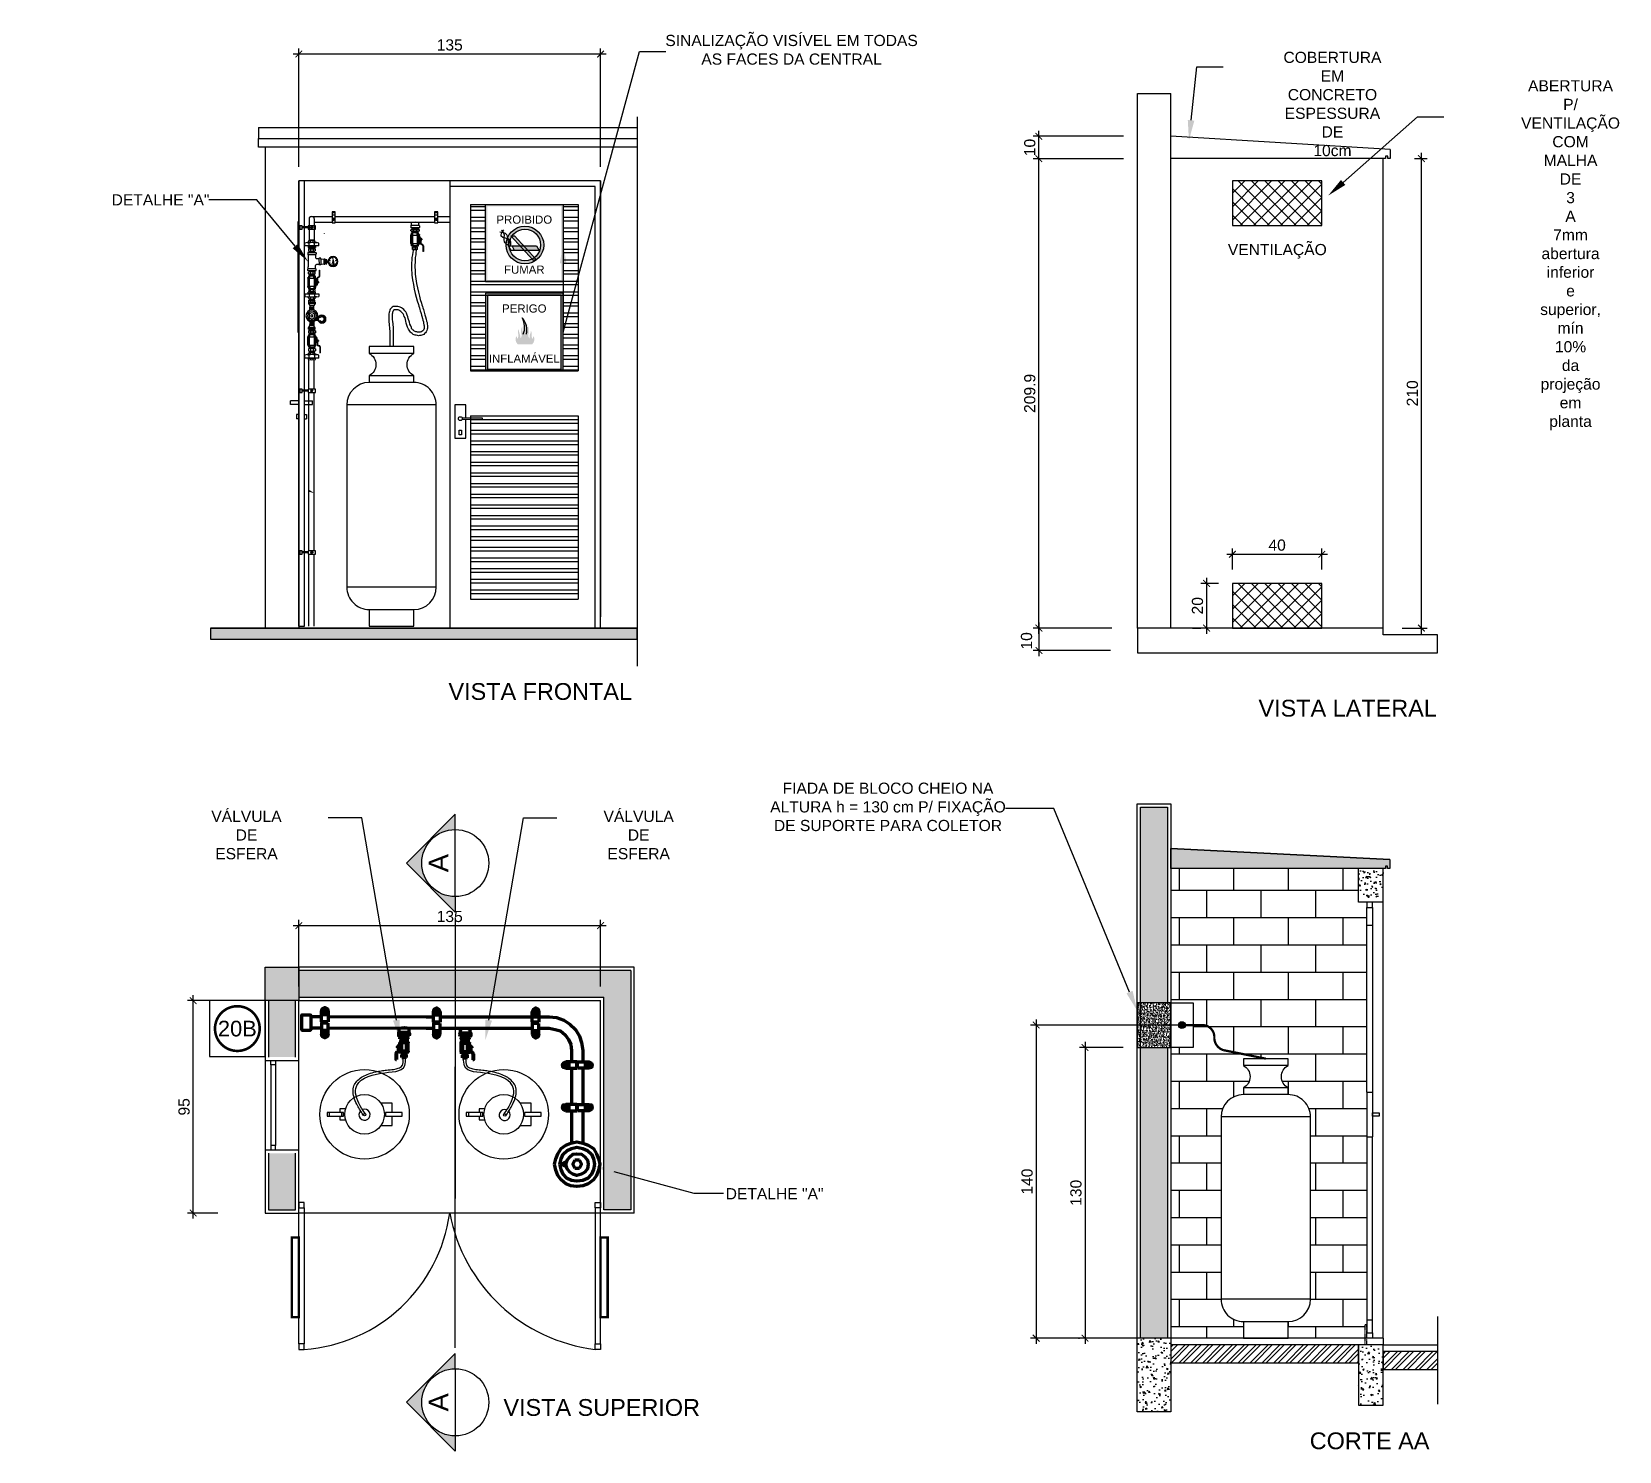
# Model space of a CAD drawing. Header units: millimetres. Extents: x 4161 to 13726, y 828 to 4470.
# Drawn here: x 8953 to 9663, y 3232 to 3867 of the extents above; entities that cross this region are included whole.
import ezdxf
from ezdxf import colors
from ezdxf.entities.mleader import LeaderData, LeaderLine
from ezdxf.enums import TextEntityAlignment as Align
from ezdxf.math import Vec2, Vec3

# ---------------------------------------------------------------- set-up
doc = ezdxf.new("R2010")
doc.units = ezdxf.units.MM
doc.header["$LTSCALE"] = 10
for name, pattern in [('ACAD_ISO02W100', [15, 12, -3]), ('DASHDOT', [25.4, 12.7, -6.35, 0, -6.35]), ('DASHEDX2', [38.1, 25.4, -12.7]), ('TRAÇO-2PTOS_P', [0.625, 0.25, -0.125, 0, -0.125, 0, -0.125])]:
    doc.linetypes.add(name, pattern=pattern)
for name, color, linetype in [('01', 1, 'Continuous'), ('25-dim1', 1, 'Continuous'), ('25-Símbolos_Gráficos', 1, 'Continuous'), ('25-txt_t2', 1, 'Continuous'), ('25-txt_t4', 1, 'Continuous'), ('A-AREAS', 2, 'Continuous'), ('A-SIMBO', 2, 'Continuous'), ('A-SOLEIRA', 1, 'Continuous'), ('AR-ESQ', 2, 'Continuous'), ('ARQ-ALV-CORTE', 5, 'Continuous'), ('ARQ-ALV-PROJEÇÃO', 252, 'TRAÇO-2PTOS_P'), ('ARQ-ALV-VISTA1', 3, 'Continuous'), ('ARQ-EQP-VISTA', 1, 'Continuous'), ('ARQ-ESQ-VISTA2', 1, 'Continuous'), ('ARQ-HTC', 9, 'Continuous'), ('AUX_01', 1, 'Continuous'), ('cabine', 1, 'Continuous'), ('cotas indicativas', 1, 'Continuous'), ('EST-CONC-CORTE', 6, 'Continuous')]:
    doc.layers.add(name, color=color, linetype=linetype)
doc.layers.add('ARQ-PIS-CORTE', color=4, linetype='Continuous', plot=False)
doc.layers.add('P', color=250, linetype='Continuous', lineweight=100)
doc.styles.add('ARIAL', font='arial.ttf', dxfattribs={"height": 0.2})
doc.styles.add('Arial2', font='arial.ttf')
doc.styles.add('r80', font='arial.ttf')
doc.styles.get("Standard").update_dxf_attribs({"font": 'arial.ttf'})
doc.styles.add('T2', font='arial.ttf')
doc.styles.add('T4', font='arial.ttf')
doc.dimstyles.new('cadnorma_dim1', dxfattribs={"dimscale": 0, "dimtxt": 2, "dimasz": 1.2, "dimexe": 1, "dimexo": 2.5, "dimgap": 0.6, "dimtad": 1, "dimdec": 1, "dimdsep": 46, "dimtxsty": 'r80', "dimblk": 'ARCHTICK', "dimblk1": 'ARCHTICK', "dimblk2": 'ARCHTICK', "dimcen": -1, "dimdle": 1, "dimclrd": 1, "dimclre": 1, "dimclrt": 2, "dimaunit": 1, "dimazin": 0, "dimtfac": 1, "dimtix": 1, "dimtmove": 2, "dimatfit": 0, "dimfxl": 1, "dimarcsym": 0})

msp = doc.modelspace()

# ---------------------------------------------------------------- texts
at = {"layer": '25-txt_t2', "ltscale": 5, "style": 'T2'}
msp.add_text('VENTILAÇÃO', height=5, dxfattribs=at).set_placement((9487.78, 3766.98))
at = {"layer": '25-txt_t4', "ltscale": 5, "style": 'T4'}
for s, p in [('VISTA FRONTAL', (9180.18, 3571.87)), ('VISTA LATERAL', (9541.38, 3564.4))]:
    msp.add_text(s, height=7.5, dxfattribs=at).set_placement(p, align=Align.MIDDLE_CENTER)
for s, p in [('VISTA SUPERIOR', (9163.73, 3247.96)), ('CORTE AA', (9524.41, 3233.05))]:
    msp.add_text(s, height=7.5, dxfattribs=at).set_placement(p)
at = {"layer": 'cabine'}
for s, height, style, p in [('PROIBIDO', 3.646, 'ARIAL', (9173.06, 3781.05)), ('FUMAR', 3.646, 'ARIAL', (9173.06, 3758.68)), ('PERIGO', 3.655, 'Arial2', (9173.06, 3741.31)), ('INFLAMÁVEL', 3.655, 'Arial2', (9173.06, 3718.89))]:
    msp.add_text(s, height=height, dxfattribs=dict(at, style=style)).set_placement(p, align=Align.CENTER)
at = {"layer": 'cotas indicativas', "insert": (9285.03, 3349.78), "char_height": 5, "width": 115.2211, "attachment_point": 2, "style": 'Arial2'}
msp.add_mtext('DETALHE "A"  ', dxfattribs=at)

# ---------------------------------------------------------------- blocks, each defined once
blk = doc.blocks.new('_ArchTick')
at = {"color": 0, "linetype": 'ByBlock', "const_width": 0.15}
blk.add_lwpolyline([(-0.5, -0.5), (0.5, 0.5)], dxfattribs=at)
blk = doc.blocks.new('*D18')
at = {"layer": '25-dim1', "color": 1, "lineweight": -2, "transparency": 16777216}
for p, q in [((9209.69, 3856.9), (9069.69, 3856.9)), ((9072.19, 3806.45), (9072.19, 3859.4)), ((9207.19, 3806.45), (9207.19, 3859.4))]:
    blk.add_line(p, q, dxfattribs=at)
at = {"layer": 'Defpoints', "color": 0, "transparency": 16777216}
for p in [(9072.19, 3856.9), (9072.19, 3800.2), (9207.19, 3800.2)]:
    blk.add_point(p, dxfattribs=at)
at = {"layer": '25-dim1', "color": 1, "lineweight": -2, "transparency": 16777216, "xscale": 3, "yscale": 3, "zscale": 3, "rotation": 180}
blk.add_blockref('_ArchTick', (9072.19, 3856.9), dxfattribs=at)
at = {"layer": '25-dim1', "color": 1, "lineweight": -2, "transparency": 16777216, "xscale": 3, "yscale": 3, "zscale": 3}
blk.add_blockref('_ArchTick', (9207.19, 3856.9), dxfattribs=at)
at = {"layer": '25-dim1', "color": 2, "transparency": 16777216, "insert": (9139.69, 3860.96), "char_height": 5, "attachment_point": 5, "style": 'r80'}
blk.add_mtext('135', dxfattribs=at)
blk = doc.blocks.new('*D17')
at = {"layer": '25-dim1', "color": 1, "lineweight": -2, "transparency": 16777216}
for p, q in [((9051, 3433.63), (9022.43, 3433.63)), ((9024.93, 3336.13), (9024.93, 3436.13)), ((9036, 3338.63), (9022.43, 3338.63))]:
    blk.add_line(p, q, dxfattribs=at)
at = {"layer": 'Defpoints', "color": 0, "transparency": 16777216}
for p in [(9024.93, 3433.63), (9057.25, 3433.63), (9042.25, 3338.63)]:
    blk.add_point(p, dxfattribs=at)
at = {"layer": '25-dim1', "color": 1, "lineweight": -2, "transparency": 16777216, "xscale": 3, "yscale": 3, "zscale": 3}
for p, rotation in [((9024.93, 3433.63), 90), ((9024.93, 3338.63), 270)]:
    blk.add_blockref('_ArchTick', p, dxfattribs=dict(at, rotation=rotation))
at = {"layer": '25-dim1', "color": 2, "transparency": 16777216, "insert": (9020.87, 3386.13), "char_height": 5, "attachment_point": 5, "rotation": 90, "style": 'r80'}
blk.add_mtext('95', dxfattribs=at)
blk = doc.blocks.new('*D23')
at = {"layer": 'cabine', "color": 1, "lineweight": -2, "transparency": 16777216}
for p, q in [((9069.69, 3467.19), (9209.69, 3467.19)), ((9072.19, 3439.88), (9072.19, 3469.69)), ((9207.19, 3439.88), (9207.19, 3469.69))]:
    blk.add_line(p, q, dxfattribs=at)
at = {"layer": 'Defpoints', "color": 0, "transparency": 16777216}
for p in [(9207.19, 3467.19), (9072.19, 3433.63), (9207.19, 3433.63)]:
    blk.add_point(p, dxfattribs=at)
at = {"layer": 'cabine', "color": 1, "lineweight": -2, "transparency": 16777216, "xscale": 3, "yscale": 3, "zscale": 3, "rotation": 180}
blk.add_blockref('_ArchTick', (9072.19, 3467.19), dxfattribs=at)
at = {"layer": 'cabine', "color": 1, "lineweight": -2, "transparency": 16777216, "xscale": 3, "yscale": 3, "zscale": 3}
blk.add_blockref('_ArchTick', (9207.19, 3467.19), dxfattribs=at)
at = {"layer": 'cabine', "color": 2, "transparency": 16777216, "insert": (9139.69, 3471.24), "char_height": 5, "attachment_point": 5, "style": 'r80'}
blk.add_mtext('135', dxfattribs=at)
blk = doc.blocks.new('Extintor')
at = {"layer": 'cabine', "linetype": 'DASHEDX2'}
blk.add_lwpolyline([(-250, -125), (0, -125), (0, 125), (-250, 125)], close=True, dxfattribs=at)
at = {"layer": 'cabine', "color": 1, "ltscale": 5, "const_width": 11.6}
blk.add_lwpolyline([(-225, 0, 1), (-25, 0, 1), (-225, 0, 1.12211)], format="xyb", dxfattribs=at)
at = {"layer": 'cabine', "color": 1, "ltscale": 5, "style": 'ARIAL'}
blk.add_text('20B', height=70, dxfattribs=at).set_placement((-125, 0), align=Align.MIDDLE_CENTER)
blk = doc.blocks.new('B190')
at = {"layer": 'cabine', "color": 252, "ltscale": 5}
for p, q in [((-316, 15), (-316, -15)), ((-207, 15), (-207, -15)), ((246, 99), (146, 99)), ((246, 15), (246, 99)), ((146, -99), (246, -99)), ((246, -99), (246, -15))]:
    blk.add_line(p, q, dxfattribs=at)
for points in [[(-336, -15), (-187, -15), (-187, 15), (-336, 15)], [(187, -15), (336, -15), (336, 15), (187, 15)]]:
    blk.add_lwpolyline(points, close=True, dxfattribs=at)
for points in [[(-170, 49), (-170, 50), (-220, 50), (-220, 15)], [(-220, -15), (-220, -50), (-170, -50), (-170, -49)]]:
    blk.add_lwpolyline(points, dxfattribs=at)
at = {"layer": 'cabine', "color": 5}
for radius in [400, 177]:
    blk.add_circle((0, 0), radius, dxfattribs=at)
blk = doc.blocks.new('*U9')
h = blk.add_hatch(color=1)
h.dxf.hatch_style = 1
h.paths.add_polyline_path([(0, 0.875), (0.875, 0), (0.6, 0, 1), (-0.6, 0), (-0.875, 0)])
at = {"color": 1}
for p, q in [((-0.875, 0), (0, 0.875)), ((0.875, 0), (0, 0.875)), ((-0.6, 0), (-0.875, 0)), ((0.6, 0), (0.875, 0))]:
    blk.add_line(p, q, dxfattribs=at)
at = {"color": 6, "linetype": 'DASHDOT'}
blk.add_line((-0.975, 0), (-6, 0), dxfattribs=at)
at = {"color": 4}
blk.add_line((-0.6, 0), (0.6, 0), dxfattribs=at)
at = {"color": 2}
blk.add_circle((0, 0), 0.6, dxfattribs=at)
for tag, height, p in [('NUM_CORTE', 0.35, (0, 0.3)), ('NUM_prancha', 0.2, (0, -0.25))]:
    blk.add_attdef(tag, text='', height=height).set_placement(p, align=Align.MIDDLE_CENTER)
blk = doc.blocks.new('*U8')
h = blk.add_hatch(color=1)
h.dxf.hatch_style = 1
h.paths.add_polyline_path([(0, 0.875), (-0.875, 0), (-0.6, 0, -1), (0.6, 0), (0.875, 0)])
at = {"color": 1}
for p, q in [((-0.875, 0), (0, 0.875)), ((0.875, 0), (0, 0.875)), ((-0.6, 0), (-0.875, 0)), ((0.6, 0), (0.875, 0))]:
    blk.add_line(p, q, dxfattribs=at)
at = {"color": 4}
blk.add_line((0.6, 0), (-0.6, 0), dxfattribs=at)
at = {"color": 6, "linetype": 'DASHDOT'}
blk.add_line((0.975, 0), (6, 0), dxfattribs=at)
at = {"color": 2}
blk.add_circle((0, 0), 0.6, dxfattribs=at)
for tag, height, p in [('NUM_CORTE', 0.35, (0, 0.3)), ('NUM_prancha', 0.2, (0, -0.25))]:
    blk.add_attdef(tag, text='', height=height).set_placement(p, align=Align.MIDDLE_CENTER)
blk = doc.blocks.new('*D19')
at = {"layer": '25-dim1', "color": 1, "linetype": 'Continuous', "lineweight": -2, "transparency": 16777216}
for p, q in [((9440.99, 3412.69), (9421.39, 3412.69)), ((9423.89, 3415.19), (9423.89, 3280.19)), ((9420.99, 3282.69), (9421.39, 3282.69))]:
    blk.add_line(p, q, dxfattribs=at)
at = {"layer": 'Defpoints', "color": 0, "linetype": 'Continuous', "transparency": 16777216}
for p in [(9447.24, 3412.69), (9423.89, 3282.69), (9427.24, 3282.69)]:
    blk.add_point(p, dxfattribs=at)
at = {"layer": '25-dim1', "color": 1, "linetype": 'Continuous', "lineweight": -2, "transparency": 16777216, "xscale": 3, "yscale": 3, "zscale": 3}
for p, rotation in [((9423.89, 3412.69), 90), ((9423.89, 3282.69), 270)]:
    blk.add_blockref('_ArchTick', p, dxfattribs=dict(at, rotation=rotation))
at = {"layer": '25-dim1', "color": 2, "linetype": 'Continuous', "transparency": 16777216, "insert": (9419.84, 3347.69), "char_height": 5, "attachment_point": 5, "rotation": 90, "style": 'r80'}
blk.add_mtext('130', dxfattribs=at)
blk = doc.blocks.new('*D20')
at = {"layer": '25-dim1', "color": 1, "linetype": 'Continuous', "lineweight": -2, "transparency": 16777216}
for p, q in [((9402.04, 3425.19), (9402.04, 3280.19)), ((9465.99, 3422.69), (9399.54, 3422.69)), ((9503.74, 3282.69), (9399.54, 3282.69))]:
    blk.add_line(p, q, dxfattribs=at)
at = {"layer": 'Defpoints', "color": 0, "linetype": 'Continuous', "transparency": 16777216}
for p in [(9472.24, 3422.69), (9402.04, 3282.69), (9509.99, 3282.69)]:
    blk.add_point(p, dxfattribs=at)
at = {"layer": '25-dim1', "color": 1, "linetype": 'Continuous', "lineweight": -2, "transparency": 16777216, "xscale": 3, "yscale": 3, "zscale": 3}
for p, rotation in [((9402.04, 3422.69), 90), ((9402.04, 3282.69), 270)]:
    blk.add_blockref('_ArchTick', p, dxfattribs=dict(at, rotation=rotation))
at = {"layer": '25-dim1', "color": 2, "linetype": 'Continuous', "transparency": 16777216, "insert": (9397.99, 3352.69), "char_height": 5, "attachment_point": 5, "rotation": 90, "style": 'r80'}
blk.add_mtext('140', dxfattribs=at)
blk = doc.blocks.new('*D13')
at = {"layer": '25-dim1', "color": 1, "lineweight": -2, "transparency": 16777216}
for p, q in [((9441.07, 3810.11), (9400.75, 3810.11)), ((9403.25, 3597.7), (9403.25, 3812.61)), ((9435.89, 3600.2), (9400.75, 3600.2))]:
    blk.add_line(p, q, dxfattribs=at)
at = {"layer": 'Defpoints', "color": 0, "transparency": 16777216}
for p in [(9403.25, 3810.11), (9447.32, 3810.11), (9442.14, 3600.2)]:
    blk.add_point(p, dxfattribs=at)
at = {"layer": '25-dim1', "color": 1, "lineweight": -2, "transparency": 16777216, "xscale": 3, "yscale": 3, "zscale": 3}
for p, rotation in [((9403.25, 3810.11), 90), ((9403.25, 3600.2), 270)]:
    blk.add_blockref('_ArchTick', p, dxfattribs=dict(at, rotation=rotation))
at = {"layer": '25-dim1', "color": 2, "transparency": 16777216, "insert": (9399.2, 3705.15), "char_height": 5, "attachment_point": 5, "rotation": 90, "style": 'r80'}
blk.add_mtext('209.9', dxfattribs=at)
blk = doc.blocks.new('*D14')
at = {"layer": '25-dim1', "color": 1, "lineweight": -2, "transparency": 16777216}
for p, q in [((9403.25, 3602.7), (9403.25, 3587.7)), ((9429.6, 3600.2), (9400.75, 3600.2)), ((9435.33, 3590.2), (9400.75, 3590.2))]:
    blk.add_line(p, q, dxfattribs=at)
at = {"layer": 'Defpoints', "color": 0, "transparency": 16777216}
for p in [(9435.85, 3600.2), (9403.25, 3590.2), (9441.58, 3590.2)]:
    blk.add_point(p, dxfattribs=at)
at = {"layer": '25-dim1', "color": 1, "lineweight": -2, "transparency": 16777216, "xscale": 3, "yscale": 3, "zscale": 3}
for p, rotation in [((9403.25, 3600.2), 90), ((9403.25, 3590.2), 270)]:
    blk.add_blockref('_ArchTick', p, dxfattribs=dict(at, rotation=rotation))
at = {"layer": '25-dim1', "color": 2, "transparency": 16777216, "insert": (9397.74, 3594.5), "char_height": 5, "attachment_point": 5, "rotation": 90, "style": 'r80'}
blk.add_mtext('10', dxfattribs=at)
blk = doc.blocks.new('*D15')
at = {"layer": '25-dim1', "color": 1, "linetype": 'Continuous', "lineweight": -2, "transparency": 16777216}
for p, q in [((9403.25, 3807.61), (9403.25, 3822.64)), ((9441.07, 3820.14), (9400.75, 3820.14)), ((9441.07, 3810.11), (9400.75, 3810.11))]:
    blk.add_line(p, q, dxfattribs=at)
at = {"layer": 'Defpoints', "color": 0, "linetype": 'Continuous', "transparency": 16777216}
for p in [(9403.25, 3820.14), (9447.32, 3820.14), (9447.32, 3810.11)]:
    blk.add_point(p, dxfattribs=at)
at = {"layer": '25-dim1', "color": 1, "linetype": 'Continuous', "lineweight": -2, "transparency": 16777216, "xscale": 3, "yscale": 3, "zscale": 3}
for p, rotation in [((9403.25, 3820.14), 90), ((9403.25, 3810.11), 270)]:
    blk.add_blockref('_ArchTick', p, dxfattribs=dict(at, rotation=rotation))
at = {"layer": '25-dim1', "color": 2, "linetype": 'Continuous', "transparency": 16777216, "insert": (9399.2, 3815.12), "char_height": 5, "attachment_point": 5, "rotation": 90, "style": 'r80'}
blk.add_mtext('10', dxfattribs=at)
blk = doc.blocks.new('*D16')
at = {"layer": '25-dim1', "color": 1, "lineweight": -2, "transparency": 16777216}
for p, q in [((9571.26, 3810.19), (9576.89, 3810.19)), ((9574.39, 3597.7), (9574.39, 3812.69)), ((9565.71, 3600.2), (9576.89, 3600.2))]:
    blk.add_line(p, q, dxfattribs=at)
at = {"layer": 'Defpoints', "color": 0, "transparency": 16777216}
for p in [(9565.01, 3810.19), (9574.39, 3810.19), (9559.46, 3600.2)]:
    blk.add_point(p, dxfattribs=at)
at = {"layer": '25-dim1', "color": 1, "lineweight": -2, "transparency": 16777216, "xscale": 3, "yscale": 3, "zscale": 3}
for p, rotation in [((9574.39, 3810.19), 90), ((9574.39, 3600.2), 270)]:
    blk.add_blockref('_ArchTick', p, dxfattribs=dict(at, rotation=rotation))
at = {"layer": '25-dim1', "color": 2, "transparency": 16777216, "insert": (9570.34, 3705.2), "char_height": 5, "attachment_point": 5, "rotation": 90, "style": 'r80'}
blk.add_mtext('210', dxfattribs=at)
blk = doc.blocks.new('*D21')
at = {"layer": '25-dim1', "color": 1, "lineweight": -2, "transparency": 16777216}
for p, q in [((9487.32, 3633.24), (9532.32, 3633.24)), ((9489.82, 3626.45), (9489.82, 3635.74)), ((9529.82, 3626.45), (9529.82, 3635.74))]:
    blk.add_line(p, q, dxfattribs=at)
at = {"layer": 'Defpoints', "color": 0, "transparency": 16777216}
for p in [(9529.82, 3633.24), (9489.82, 3620.2), (9529.82, 3620.2)]:
    blk.add_point(p, dxfattribs=at)
at = {"layer": '25-dim1', "color": 1, "lineweight": -2, "transparency": 16777216, "xscale": 3, "yscale": 3, "zscale": 3, "rotation": 180}
blk.add_blockref('_ArchTick', (9489.82, 3633.24), dxfattribs=at)
at = {"layer": '25-dim1', "color": 1, "lineweight": -2, "transparency": 16777216, "xscale": 3, "yscale": 3, "zscale": 3}
blk.add_blockref('_ArchTick', (9529.82, 3633.24), dxfattribs=at)
at = {"layer": '25-dim1', "color": 2, "transparency": 16777216, "insert": (9509.82, 3637.29), "char_height": 5, "attachment_point": 5, "style": 'r80'}
blk.add_mtext('40', dxfattribs=at)
blk = doc.blocks.new('*D22')
at = {"layer": '25-dim1', "color": 1, "lineweight": -2, "transparency": 16777216}
for p, q in [((9478.26, 3622.7), (9478.26, 3597.7)), ((9483.57, 3620.2), (9475.76, 3620.2)), ((9472.01, 3600.2), (9475.76, 3600.2))]:
    blk.add_line(p, q, dxfattribs=at)
at = {"layer": 'Defpoints', "color": 0, "transparency": 16777216}
for p in [(9489.82, 3620.2), (9478.26, 3600.2), (9478.26, 3600.2)]:
    blk.add_point(p, dxfattribs=at)
at = {"layer": '25-dim1', "color": 1, "lineweight": -2, "transparency": 16777216, "xscale": 3, "yscale": 3, "zscale": 3}
for p, rotation in [((9478.26, 3620.2), 90), ((9478.26, 3600.2), 270)]:
    blk.add_blockref('_ArchTick', p, dxfattribs=dict(at, rotation=rotation))
at = {"layer": '25-dim1', "color": 2, "transparency": 16777216, "insert": (9474.21, 3610.2), "char_height": 5, "attachment_point": 5, "rotation": 90, "style": 'r80'}
blk.add_mtext('20', dxfattribs=at)

# ---------------------------------------------------------------- dimensions: what is measured, and where the dimension line sits
at = {"layer": '25-dim1'}
for base, p1, p2, picture, middle in [((9072.19, 3856.9), (9207.19, 3800.2), (9072.19, 3800.2), '*D18', (9139.69, 3860.96)), ((9529.82, 3633.24), (9489.82, 3620.2), (9529.82, 3620.2), '*D21', (9509.82, 3637.29))]:
    dim = msp.add_linear_dim(base=base, p1=p1, p2=p2, dimstyle='cadnorma_dim1', override={"dimscale": 2.5}, dxfattribs=at)
    dim.commit()
    dim.dimension.update_dxf_attribs({"geometry": picture, "text_midpoint": middle})
at = {"layer": '25-dim1', "linetype": 'Continuous'}
for base, p1, p2, picture, middle in [((9403.25, 3820.14), (9447.32, 3810.11), (9447.32, 3820.14), '*D15', (9399.2, 3815.12)), ((9402.04, 3282.69), (9472.24, 3422.69), (9509.99, 3282.69), '*D20', (9397.99, 3352.69)), ((9423.89, 3282.69), (9447.24, 3412.69), (9427.24, 3282.69), '*D19', (9419.84, 3347.69))]:
    dim = msp.add_linear_dim(base=base, p1=p1, p2=p2, angle=90, dimstyle='cadnorma_dim1', override={"dimscale": 2.5}, dxfattribs=at)
    dim.commit()
    dim.dimension.update_dxf_attribs({"geometry": picture, "text_midpoint": middle})
at = {"layer": '25-dim1'}
for base, p1, p2, picture, middle in [((9403.25, 3810.11), (9442.14, 3600.2), (9447.32, 3810.11), '*D13', (9399.2, 3705.15)), ((9574.39, 3810.19), (9559.46, 3600.2), (9565.01, 3810.19), '*D16', (9570.34, 3705.2)), ((9478.26, 3600.2), (9489.82, 3620.2), (9478.26, 3600.2), '*D22', (9474.21, 3610.2)), ((9024.93, 3433.63), (9042.25, 3338.63), (9057.25, 3433.63), '*D17', (9020.87, 3386.13))]:
    dim = msp.add_linear_dim(base=base, p1=p1, p2=p2, angle=90, dimstyle='cadnorma_dim1', override={"dimscale": 2.5}, dxfattribs=at)
    dim.commit()
    dim.dimension.update_dxf_attribs({"geometry": picture, "text_midpoint": middle})
dim = msp.add_linear_dim(base=(9403.25, 3590.2), p1=(9435.85, 3600.2), p2=(9441.58, 3590.2), angle=90, dimstyle='cadnorma_dim1', override={"dimscale": 2.5}, dxfattribs=at)
dim.commit()
dim.dimension.update_dxf_attribs({"geometry": '*D14', "text_midpoint": (9397.74, 3594.5), "dimtype": 160})
at = {"layer": 'cabine', "color": 1}
dim = msp.add_linear_dim(base=(9207.19, 3467.19), p1=(9072.19, 3433.63), p2=(9207.19, 3433.63), dimstyle='cadnorma_dim1', override={"dimscale": 2.5}, dxfattribs=at)
dim.commit()
dim.dimension.update_dxf_attribs({"geometry": '*D23', "text_midpoint": (9139.69, 3471.24)})

# ---------------------------------------------------------------- hatches: boundary and pattern name
at = {"layer": 'A-AREAS'}
h = msp.add_hatch(color=251, dxfattribs=at)
h.dxf.hatch_style = 1
h.paths.add_polyline_path([(9223.6, 3595.2), (9223.6, 3600.2), (9032.7, 3600.2), (9032.7, 3595.2)])
at = {"layer": 'A-SIMBO'}
msp.add_hatch(color=256, dxfattribs=at).paths.add_polyline_path([(9468.76, 3422.69, 1), (9465.72, 3422.69, 1)])
msp.add_hatch(color=256, dxfattribs=at).paths.add_polyline_path([(9468.76, 3422.69, 1), (9465.72, 3422.69, 1)])
at = {"layer": 'ARQ-EQP-VISTA', "ltscale": 10}
h = msp.add_hatch(color=252, dxfattribs=at)
h.paths.add_polyline_path([(9448.74, 3432.69), (9460.74, 3432.69), (9460.74, 3520.19), (9448.74, 3520.19)])
h.paths.add_polyline_path([(9460.74, 3412.69), (9448.74, 3412.69), (9448.74, 3282.69), (9460.74, 3282.69)])
msp.add_hatch(color=252, dxfattribs=at).paths.add_polyline_path([(9072.19, 3448.63), (9057.19, 3448.63), (9057.19, 3433.63), (9072.19, 3433.63)])
h = msp.add_hatch(color=252, dxfattribs=at)
h.paths.add_polyline_path([(9208.69, 3435.13), (9220.69, 3435.13), (9220.69, 3340.13), (9208.69, 3340.13)])
h.paths.add_polyline_path([(9220.69, 3435.13), (9220.69, 3447.13), (9072.19, 3447.13), (9072.19, 3435.13)])
h.paths.add_polyline_path([(9058.69, 3408.38), (9070.69, 3408.38), (9070.69, 3433.63), (9058.69, 3433.63)])
h.paths.add_polyline_path([(9070.69, 3365.38), (9058.69, 3365.38), (9058.69, 3340.13), (9070.69, 3340.13)])
at = {"layer": 'ARQ-HTC'}
h = msp.add_hatch(dxfattribs=at)
h.set_pattern_fill('AR-CONC', color=251, scale=0.4, style=0)
h.set_pattern_definition([(130, (9560.2402, 3492.6895), (-2.86904, -0.25101), [0.3, -3.3]), (185, (9560.2402, 3492.6895), (0.555005, 3.00877), [0.24, -2.64]), (79.5486, (9560.001, 3492.6685), (-2.31404, 2.75776), [0.25496, -2.80457]), (133.816, (9560.2402, 3493.4895), (-4.26896, -0.66208), [0.45, -4.95]), (83.3644, (9559.8844, 3493.4343), (-3.73865, 3.89647), [0.38244, -4.20685]), (188.816, (9560.24, 3493.4895), (-3.73865, 3.89647), [0.36, -3.96]), (159, (9559.8402, 3493.2895), (-2.38763, -1.610476), [0.3, -3.3]), (214, (9559.8402, 3493.2895), (-0.97326, 2.9006), [0.24, -2.64]), (108.5486, (9559.6412, 3493.1553), (-3.36089, 1.29012), [0.25496, -2.80457]), (142.5, (9560.2402, 3492.6895), (-0.048639, 1.331575), [0, -2.608, 0, -2.68, 0, -2.65]), (172.5, (9560.2402, 3492.6895), (-1.052278, 1.577647), [0, -1.528, 0, -2.548, 0, -1.01]), (212.5, (9561.1322, 3492.6895), (-2.13529, -0.09022), [0, -1, 0, -3.12, 0, -4.14]), (222.5, (9561.5322, 3492.6895), (-2.332745, 0.40042), [0, -1.3, 0, -2.072, 0, -2.94])])
h.paths.add_polyline_path([(9558.24, 3492.69), (9558.24, 3493.69), (9559.24, 3493.69), (9559.24, 3492.69), (9560.24, 3492.69), (9560.24, 3496.69), (9462.24, 3501.59), (9462.24, 3492.69)])
h = msp.add_hatch(dxfattribs=at)
h.set_pattern_fill('AR-CONC', color=251, scale=0.03, style=0)
h.set_pattern_definition([(50, (9542.24, 3479.6915), (5.4655, -0.4782), [0.5715, -6.2865]), (355, (9542.24, 3479.6915), (-1.0573, 5.7317), [0.4572, -5.0292]), (100.45, (9542.6956, 3479.6517), (4.4083, 5.2535), [0.4857, -5.3427]), (46.184, (9542.24, 3481.2155), (8.1324, -1.2613), [0.8572, -9.4297]), (96.636, (9542.918, 3481.1104), (7.122, 7.4228), [0.7285, -8.014]), (351.184, (9542.24, 3481.2155), (7.122, 7.4228), [0.6858, -7.5438]), (21, (9543.002, 3480.8345), (4.5484, -3.068), [0.5715, -6.2865]), (326, (9543.002, 3480.8345), (1.854, 5.5256), [0.4572, -5.0292]), (71.45, (9543.381, 3480.579), (6.4025, 2.4577), [0.4857, -5.3427]), (37.5, (9542.2402, 3479.6915), (0.09266, 2.53665), [0, -4.96824, 0, -5.1054, 0, -5.04825]), (7.5, (9542.2402, 3479.6915), (2.0046, 3.0054), [0, -2.91084, 0, -4.85394, 0, -1.92405]), (327.5, (9540.541, 3479.6915), (4.06772, -0.17186), [0, -1.905, 0, -5.9436, 0, -7.8867]), (317.5, (9539.779, 3479.6915), (4.4439, 0.7628), [0, -2.4765, 0, -3.94716, 0, -5.6007])])
h.paths.add_polyline_path([(9557.24, 3491.69), (9546.24, 3491.69), (9546.24, 3479.69), (9557.24, 3479.69)])
h = msp.add_hatch(dxfattribs=at)
h.set_pattern_fill('AR-CONC', color=251, style=0)
h.set_pattern_definition([(130, (9493.7476, 3173.147), (-7.1726, -0.62752), [0.75, -8.25]), (185, (9493.7476, 3173.147), (1.3875, 7.5219), [0.6, -6.6]), (79.5486, (9493.15, 3173.095), (-5.7851, 6.8944), [0.6374, -7.01142]), (133.816, (9493.7476, 3175.147), (-10.6724, -1.6552), [1.125, -12.375]), (83.364, (9492.858, 3175.009), (-9.3466, 9.7412), [0.9561, -10.5171]), (188.816, (9493.748, 3175.147), (-9.3466, 9.7412), [0.9, -9.9]), (159, (9492.7476, 3174.647), (-5.96907, -4.0262), [0.75, -8.25]), (214, (9492.7476, 3174.647), (-2.43315, 7.2515), [0.6, -6.6]), (108.5486, (9492.25, 3174.3115), (-8.40223, 3.2253), [0.6374, -7.0114]), (142.5, (9493.7476, 3173.147), (-0.1216, 3.32894), [0, -6.52, 0, -6.7, 0, -6.625]), (172.5, (9493.7476, 3173.147), (-2.6307, 3.94412), [0, -3.82, 0, -6.37, 0, -2.525]), (212.5, (9495.9776, 3173.147), (-5.338224, -0.22555), [0, -2.5, 0, -7.8, 0, -10.35]), (222.5, (9496.9776, 3173.147), (-5.83186, 1.00105), [0, -3.25, 0, -5.18, 0, -7.35])])
h.paths.add_polyline_path([(9462.24, 3249.69), (9447.24, 3249.69), (9447.24, 3282.69), (9462.24, 3282.69)])
h = msp.add_hatch(dxfattribs=at)
h.set_pattern_fill('STEEL', color=251, scale=30, style=0)
h.set_pattern_definition([(45, (3136888.507, -483130.6205), (-2.6516504294, 2.6516504294), []), (45, (3136888.507, -483128.7455), (-2.6516504294, 2.6516504294), [])])
h.paths.add_polyline_path([(9546.24, 3279.69), (9462.24, 3279.69), (9462.24, 3271.69), (9546.24, 3271.69)])
h = msp.add_hatch(dxfattribs=at)
h.set_pattern_fill('AR-CONC', color=251, style=0)
h.set_pattern_definition([(50, (9542.24, 3252.6925), (7.1726, -0.6275), [0.75, -8.25]), (355, (9542.24, 3252.6925), (-1.3875, 7.522), [0.6, -6.6]), (100.451, (9542.838, 3252.64), (5.7851, 6.8944), [0.6374, -7.0114]), (46.184, (9542.24, 3254.6925), (10.6724, -1.6552), [1.125, -12.375]), (96.636, (9543.13, 3254.555), (9.3466, 9.741), [0.956, -10.517]), (351.184, (9542.24, 3254.692), (9.3466, 9.741), [0.9, -9.9]), (21, (9543.24, 3254.1925), (5.9691, -4.0262), [0.75, -8.25]), (326, (9543.24, 3254.1925), (2.4332, 7.2515), [0.6, -6.6]), (71.451, (9543.7376, 3253.857), (8.4022, 3.2253), [0.6374, -7.0114]), (37.5, (9542.2402, 3252.6925), (0.1216, 3.32894), [0, -6.52, 0, -6.7, 0, -6.625]), (7.5, (9542.2402, 3252.6925), (2.6307, 3.9441), [0, -3.82, 0, -6.37, 0, -2.525]), (327.5, (9540.0102, 3252.6925), (5.33822, -0.22555), [0, -2.5, 0, -7.8, 0, -10.35]), (317.5, (9539.01, 3252.6925), (5.83186, 1.00105), [0, -3.25, 0, -5.18, 0, -7.35])])
h.paths.add_polyline_path([(9546.24, 3252.69), (9557.24, 3252.69), (9557.24, 3279.69), (9546.24, 3279.69)])
h = msp.add_hatch(dxfattribs=at)
h.set_pattern_fill('STEEL', color=251, scale=30, style=0)
h.set_pattern_definition([(45, (3136983.507, -483133.6205), (-2.6516504294, 2.6516504294), []), (45, (3136983.507, -483131.7455), (-2.6516504294, 2.6516504294), [])])
h.paths.add_polyline_path([(9581.56, 3268.69), (9581.56, 3276.69), (9557.24, 3276.69), (9557.24, 3268.69)])
at = {"layer": 'cabine', "linetype": 'Continuous'}
h = msp.add_hatch(dxfattribs=at)
h.set_pattern_fill('NET', color=8, scale=1.33338, angle=45, style=0)
h.set_pattern_definition([(45, (90118.441, -49171.7), (-2.99352348, 2.99352348), []), (135, (90118.441, -49171.7), (-2.99352348, -2.99352348), [])])
h.paths.add_polyline_path([(9529.82, 3800.2), (9489.82, 3800.2), (9489.82, 3780.2), (9529.82, 3780.2)])
at = {"layer": 'cabine'}
h = msp.add_hatch(color=256, dxfattribs=at)
h.dxf.hatch_style = 1
h.paths.add_polyline_path([(9190.42, 3754.98), (9155.7, 3754.98), (9155.7, 3789.7), (9190.42, 3789.7)])
h.paths.add_polyline_path([(9189.55, 3755.85), (9156.57, 3755.85), (9156.57, 3788.83), (9189.55, 3788.83)], flags=16)
at = {"layer": 'cabine', "linetype": 'Continuous'}
for points in [[(9071.94, 3782.06), (9072.19, 3782.06), (9072.19, 3732.33), (9071.94, 3732.33)], [(9081.89, 3737.83), (9081.89, 3737.97), (9081.75, 3737.97), (9081.75, 3737.83)], [(9082.04, 3739), (9082.04, 3739.15), (9081.89, 3739.15), (9081.89, 3739)], [(9082.63, 3739.15), (9082.63, 3739.3), (9082.48, 3739.3), (9082.48, 3739.15)], [(9083.07, 3737.68), (9083.07, 3737.83), (9082.92, 3737.83), (9082.92, 3737.68)], [(9083.36, 3738.27), (9083.36, 3738.42), (9083.22, 3738.42), (9083.22, 3738.27)], [(9077.04, 3661.95), (9079.1, 3660.47), (9076.75, 3661.21)]]:
    msp.add_hatch(color=256, dxfattribs=at).paths.add_polyline_path(points)
at = {"layer": 'cabine'}
h = msp.add_hatch(color=256, dxfattribs=at)
h.paths.add_polyline_path([(9164.91, 3771.52, 1), (9181.74, 3771.52, 1)])
h.paths.add_polyline_path([(9180.34, 3771.52, -1), (9166.31, 3771.52, -1)], flags=16)
at = {"layer": 'cabine', "ltscale": 5}
h = msp.add_hatch(color=256, dxfattribs=at)
h.paths.add_polyline_path([(9167.09, 3775.58), (9168.69, 3775.58), (9172.77, 3771.14), (9171.16, 3771.14)])
h.paths.add_polyline_path([(9174.63, 3769.11), (9173.02, 3769.11), (9171.16, 3771.14), (9172.77, 3771.14)])
h.paths.add_polyline_path([(9173.02, 3769.11), (9174.63, 3769.11), (9178.49, 3764.9), (9176.89, 3764.9)])
h.paths.add_polyline_path([(9178.53, 3771.14), (9179.7, 3769.11), (9174.63, 3769.11), (9172.77, 3771.14)])
h.paths.add_polyline_path([(9168.74, 3769.11), (9167.57, 3771.14), (9171.16, 3771.14), (9173.02, 3769.11)])
at = {"layer": 'cabine'}
h = msp.add_hatch(color=256, dxfattribs=at)
h.dxf.hatch_style = 1
h.paths.add_polyline_path([(9155.66, 3715.18), (9190.47, 3715.18), (9190.47, 3749.98), (9155.66, 3749.98)])
h.paths.add_polyline_path([(9156.53, 3749.11), (9189.6, 3749.11), (9189.6, 3716.05), (9156.53, 3716.05)])
msp.add_hatch(color=256, dxfattribs=at).paths.add_polyline_path([(9176.55, 3727.08, 0.341444), (9177.21, 3730.81, 0.15293), (9176.83, 3729.36, -0.198428), (9176.35, 3731.66, 0.206642), (9176, 3733.05, -0.087792), (9175.52, 3731.33, 0.072243), (9175.46, 3729.76, -0.284981), (9174.9, 3731.45, 0.164044), (9174.43, 3736.21, -0.139092), (9174.1, 3731.69, 0.232988), (9172.2, 3738.76, -0.222257), (9172.61, 3731.69, -0.10503), (9172.13, 3735.11, 0.218653), (9171.81, 3731.42, -0.280927), (9171.25, 3729.76, 0.072243), (9171.18, 3731.33, -0.131133), (9170.7, 3733.93, 0.242086), (9170.28, 3731.99, -0.228085), (9169.88, 3729.36, 0.15293), (9169.5, 3730.81, 0.341444), (9170.16, 3727.08)])
at = {"layer": 'cabine', "linetype": 'Continuous'}
h = msp.add_hatch(dxfattribs=at)
h.set_pattern_fill('NET', color=8, scale=1.33338, angle=45, style=0)
h.set_pattern_definition([(45, (90118.441, -49351.7), (-2.99352348, 2.99352348), []), (135, (90118.441, -49351.7), (-2.99352348, -2.99352348), [])])
h.paths.add_polyline_path([(9529.82, 3620.2), (9489.82, 3620.2), (9489.82, 3600.2), (9529.82, 3600.2)])
at = {"layer": 'cabine'}
h = msp.add_hatch(dxfattribs=at)
h.set_pattern_fill('AR-CONC', color=252, scale=0.01, style=0)
h.set_pattern_definition([(50, (8491.3518, -1014.6066), (1.82178444, -0.1593854), [0.1904935, -2.0954284]), (355, (8491.3518, -1014.6066), (-0.3524162, 1.91050115), [0.1523948, -1.6763427]), (100.451, (8491.5036, -1014.6199), (1.4693748, 1.75110704), [0.1618945, -1.78083915]), (46.1842, (8491.3518, -1014.0986), (2.7106978, -0.4204089), [0.2857402, -3.1431426]), (96.6356, (8491.5777, -1014.1337), (2.3739612, 2.474171), [0.2428417, -2.6712587]), (351.184, (8491.3518, -1014.0986), (2.373965, 2.4741666), [0.2285922, -2.514514]), (21, (8491.6058, -1014.2256), (1.516097, -1.02262024), [0.1904935, -2.0954284]), (326, (8491.6058, -1014.2256), (0.6179992, 1.8418167), [0.1523948, -1.6763427]), (71.4514, (8491.7321, -1014.3109), (2.134092, 0.8192006), [0.1618945, -1.78083915]), (37.5, (8491.3518, -1014.6066), (0.03088498, 0.8455215), [0, -1.65602341, 0, -1.70174185, 0, -1.6826925]), (7.5, (8491.3518, -1014.6066), (0.6681738, 1.00177152), [0, -0.97024685, 0, -1.61792472, 0, -0.64132809]), (327.5, (8490.7854, -1014.6066), (1.35585962, -0.05728548), [0, -0.6349783, 0, -1.9811323, 0, -2.62881017]), (317.5, (8490.5314, -1014.6066), (1.4812412, 0.25425622), [0, -0.8254718, 0, -1.31567504, 0, -1.8668362])])
h.paths.add_polyline_path([(9462.24, 3432.69), (9447.24, 3432.69), (9447.24, 3412.69), (9462.24, 3412.69)])
h = msp.add_hatch(dxfattribs=at)
h.set_pattern_fill('AR-CONC', color=252, scale=0.01, style=0)
h.set_pattern_definition([(50, (8491.3518, -1014.6066), (1.82178444, -0.1593854), [0.1904935, -2.0954284]), (355, (8491.3518, -1014.6066), (-0.3524162, 1.91050115), [0.1523948, -1.6763427]), (100.451, (8491.5036, -1014.6199), (1.4693748, 1.75110704), [0.1618945, -1.78083915]), (46.1842, (8491.3518, -1014.0986), (2.7106978, -0.4204089), [0.2857402, -3.1431426]), (96.6356, (8491.5777, -1014.1337), (2.3739612, 2.474171), [0.2428417, -2.6712587]), (351.184, (8491.3518, -1014.0986), (2.373965, 2.4741666), [0.2285922, -2.514514]), (21, (8491.6058, -1014.2256), (1.516097, -1.02262024), [0.1904935, -2.0954284]), (326, (8491.6058, -1014.2256), (0.6179992, 1.8418167), [0.1523948, -1.6763427]), (71.4514, (8491.7321, -1014.3109), (2.134092, 0.8192006), [0.1618945, -1.78083915]), (37.5, (8491.3518, -1014.6066), (0.03088498, 0.8455215), [0, -1.65602341, 0, -1.70174185, 0, -1.6826925]), (7.5, (8491.3518, -1014.6066), (0.6681738, 1.00177152), [0, -0.97024685, 0, -1.61792472, 0, -0.64132809]), (327.5, (8490.7854, -1014.6066), (1.35585962, -0.05728548), [0, -0.6349783, 0, -1.9811323, 0, -2.62881017]), (317.5, (8490.5314, -1014.6066), (1.4812412, 0.25425622), [0, -0.8254718, 0, -1.31567504, 0, -1.8668362])])
h.paths.add_polyline_path([(9462.24, 3432.69), (9447.24, 3432.69), (9447.24, 3412.69), (9462.24, 3412.69)])

# ---------------------------------------------------------------- linework, layer by layer
msp.add_line((9223.6, 3828.77), (9223.6, 3583.22))
at = {"color": 1}
for p, q in [((9549.96, 3392.69), (9549.96, 3467.19)), ((9552.46, 3467.19), (9552.46, 3392.69)), ((9549.96, 3372.69), (9549.96, 3290.69)), ((9552.46, 3290.69), (9552.46, 3372.69))]:
    msp.add_line(p, q, dxfattribs=at)
at = {"color": 2}
for p, q in [((9549.96, 3392.69), (9549.96, 3372.69)), ((9549.96, 3392.69), (9552.46, 3392.69)), ((9552.46, 3392.69), (9552.46, 3372.69)), ((9549.96, 3372.69), (9552.46, 3372.69))]:
    msp.add_line(p, q, dxfattribs=at)
at = {"color": 3}
for points in [[(9549.96, 3477.69), (9549.96, 3475.26), (9552.46, 3475.26), (9552.46, 3477.69), (9549.96, 3477.69)], [(9549.96, 3282.69), (9549.96, 3285.12), (9552.46, 3285.12), (9552.46, 3282.69), (9549.96, 3282.69)]]:
    msp.add_lwpolyline(points, dxfattribs=at)
at = {"color": 2}
for points in [[(9549.96, 3475.26), (9552.46, 3475.26), (9552.46, 3467.19), (9549.96, 3467.19)], [(9552.46, 3383.47), (9555.46, 3383.47), (9555.46, 3381.91), (9552.46, 3381.91)], [(9549.96, 3285.12), (9552.46, 3285.12), (9552.46, 3290.69), (9549.96, 3290.69)]]:
    msp.add_lwpolyline(points, close=True, dxfattribs=at)
at = {"color": 3, "linetype": 'Continuous'}
for points in [[(9059.71, 3406.88), (9061.71, 3406.88), (9061.71, 3404.86), (9059.71, 3404.86)], [(9059.71, 3366.88), (9061.71, 3366.88), (9061.71, 3368.9), (9059.71, 3368.9)]]:
    msp.add_lwpolyline(points, close=True, dxfattribs=at)
for centre in [(9101.6, 3382.63), (9164.29, 3382.48)]:
    msp.add_circle(centre, 0.53)
for centre, start, end in [((9101.6, 3382.63), 136.39459, 111.8985), ((9164.29, 3382.48), 68.1015, 43.60541)]:
    msp.add_arc(centre, 2.5, start, end)
for points, knots in [([(9101.17, 3382.33), (9100.96, 3382.62), (9100.76, 3382.92), (9100.13, 3383.83), (9099.72, 3384.46), (9098.89, 3385.81), (9098.49, 3386.53), (9097.62, 3388.29), (9097.18, 3389.34), (9096.58, 3391.47), (9096.41, 3392.55), (9096.48, 3394.04), (9096.54, 3394.47), (9096.76, 3395.3), (9096.91, 3395.7), (9097.48, 3396.85), (9098.02, 3397.53), (9099.29, 3398.74), (9100.03, 3399.26), (9101.66, 3400.18), (9102.55, 3400.58), (9104.47, 3401.27), (9105.52, 3401.57), (9107.38, 3401.98), (9108.19, 3402.13), (9109.8, 3402.36), (9110.6, 3402.45), (9112.5, 3402.65), (9113.58, 3402.75), (9115.35, 3403.03), (9116.07, 3403.19), (9117.09, 3403.55), (9117.45, 3403.73), (9118.03, 3404.12), (9118.24, 3404.34), (9118.48, 3404.71), (9118.54, 3404.83), (9118.65, 3405.12), (9118.7, 3405.28), (9118.84, 3405.9), (9118.89, 3406.45), (9118.92, 3407.43), (9118.92, 3407.82), (9118.92, 3408.23)], [0, 0, 0, 0, 1.100972, 1.100972, 3.302915, 3.302915, 5.504859, 5.504859, 8.468843, 8.468843, 11.432828, 11.432828, 12.646241, 12.646241, 13.859655, 13.859655, 16.321878, 16.321878, 18.784101, 18.784101, 21.246325, 21.246325, 23.839444, 23.839444, 25.738586, 25.738586, 27.637728, 27.637728, 30.390903, 30.390903, 32.692071, 32.692071, 34.354684, 34.354684, 36.017297, 36.017297, 36.772955, 36.772955, 37.528614, 37.528614, 39.309106, 39.309106, 40.427009, 40.427009, 40.427009, 40.427009]), ([(9102.04, 3382.93), (9101.45, 3383.78), (9099.13, 3387.11), (9094.87, 3396.69), (9107.83, 3402.18), (9119.96, 3401.48), (9119.98, 3406.88), (9119.98, 3408.23)], [0, 0, 0, 0, 3.181369, 12.393404, 25.583687, 36.727616, 40.427009, 40.427009, 40.427009, 40.427009]), ([(9163.85, 3382.78), (9164.45, 3383.64), (9166.76, 3386.96), (9171.02, 3396.54), (9158.06, 3402.03), (9145.93, 3401.34), (9145.92, 3406.73), (9145.91, 3408.08)], [0, 0, 0, 0, 3.181369, 12.393404, 25.583687, 36.727616, 40.427009, 40.427009, 40.427009, 40.427009]), ([(9164.72, 3382.18), (9164.93, 3382.47), (9165.14, 3382.77), (9165.76, 3383.68), (9166.18, 3384.31), (9167, 3385.67), (9167.41, 3386.39), (9168.27, 3388.14), (9168.71, 3389.2), (9169.31, 3391.32), (9169.49, 3392.4), (9169.41, 3393.89), (9169.35, 3394.32), (9169.13, 3395.15), (9168.98, 3395.55), (9168.41, 3396.7), (9167.88, 3397.39), (9166.6, 3398.59), (9165.86, 3399.12), (9164.23, 3400.03), (9163.35, 3400.43), (9161.42, 3401.13), (9160.37, 3401.42), (9158.51, 3401.84), (9157.71, 3401.98), (9156.09, 3402.21), (9155.29, 3402.3), (9153.39, 3402.5), (9152.31, 3402.6), (9150.54, 3402.88), (9149.82, 3403.04), (9148.8, 3403.4), (9148.44, 3403.58), (9147.87, 3403.97), (9147.65, 3404.19), (9147.41, 3404.56), (9147.35, 3404.69), (9147.24, 3404.97), (9147.19, 3405.13), (9147.05, 3405.75), (9147.01, 3406.3), (9146.97, 3407.28), (9146.97, 3407.68), (9146.97, 3408.08)], [0, 0, 0, 0, 1.100972, 1.100972, 3.302915, 3.302915, 5.504859, 5.504859, 8.468843, 8.468843, 11.432828, 11.432828, 12.646241, 12.646241, 13.859655, 13.859655, 16.321878, 16.321878, 18.784101, 18.784101, 21.246325, 21.246325, 23.839444, 23.839444, 25.738586, 25.738586, 27.637728, 27.637728, 30.390903, 30.390903, 32.692071, 32.692071, 34.354684, 34.354684, 36.017297, 36.017297, 36.772955, 36.772955, 37.528614, 37.528614, 39.309106, 39.309106, 40.427009, 40.427009, 40.427009, 40.427009])]:
    msp.add_open_spline(points, degree=3, knots=knots)
at = {"layer": '01'}
for p, q in [((9054.19, 3824.1), (9223.6, 3824.1)), ((9054.19, 3824.1), (9054.19, 3819.2)), ((9560.24, 3496.69), (9462.24, 3501.59))]:
    msp.add_line(p, q, dxfattribs=at)
at = {"layer": '01', "color": 253}
for p, q in [((9466.14, 3482.95, 80.06), (9466.14, 3492.69, 80.06)), ((9490.53, 3482.95, 80.06), (9490.53, 3492.69, 80.06)), ((9514.91, 3482.95, 80.06), (9514.91, 3492.69, 80.06)), ((9539.3, 3482.95, 80.06), (9539.3, 3492.69, 80.06)), ((9462.24, 3482.95, 80.06), (9546.24, 3482.95, 80.06)), ((9478.34, 3470.76, 80.06), (9478.34, 3482.95, 80.06)), ((9502.72, 3470.76, 80.06), (9502.72, 3482.95, 80.06)), ((9527.1, 3470.76, 80.06), (9527.1, 3482.95, 80.06)), ((9462.24, 3470.76, 80.06), (9549.96, 3470.76, 80.06)), ((9466.14, 3458.57, 80.06), (9466.14, 3470.76, 80.06)), ((9490.53, 3458.57, 80.06), (9490.53, 3470.76, 80.06)), ((9514.91, 3458.57, 80.06), (9514.91, 3470.76, 80.06)), ((9539.3, 3458.57, 80.06), (9539.3, 3470.76, 80.06)), ((9462.24, 3458.57, 80.06), (9549.96, 3458.57, 80.06)), ((9478.34, 3446.38, 80.06), (9478.34, 3458.57, 80.06)), ((9502.72, 3446.38, 80.06), (9502.72, 3458.57, 80.06)), ((9527.1, 3446.38, 80.06), (9527.1, 3458.57, 80.06)), ((9462.24, 3446.38, 80.06), (9549.96, 3446.38, 80.06)), ((9466.14, 3434.18, 80.06), (9466.14, 3446.38, 80.06)), ((9490.53, 3434.18, 80.06), (9490.53, 3446.38, 80.06)), ((9514.91, 3434.18, 80.06), (9514.91, 3446.38, 80.06)), ((9539.3, 3434.18, 80.06), (9539.3, 3446.38, 80.06)), ((9462.24, 3434.18, 80.06), (9549.96, 3434.18, 80.06)), ((9478.34, 3421.99, 80.06), (9478.34, 3434.18, 80.06)), ((9502.72, 3421.99, 80.06), (9502.72, 3434.18, 80.06)), ((9527.1, 3421.99, 80.06), (9527.1, 3434.18, 80.06)), ((9472.24, 3421.99, 80.06), (9549.96, 3421.99, 80.06)), ((9490.53, 3409.8, 80.06), (9490.53, 3421.99, 80.06)), ((9514.91, 3409.8, 80.06), (9514.91, 3421.99, 80.06)), ((9539.3, 3409.8, 80.06), (9539.3, 3421.99, 80.06)), ((9462.24, 3409.8, 80.06), (9549.96, 3409.8, 80.06)), ((9466.14, 3409.8, 80.06), (9466.14, 3412.69, 80.06)), ((9478.34, 3397.61, 80.06), (9478.34, 3409.8, 80.06)), ((9502.72, 3407.66, 80.06), (9502.72, 3409.8, 80.06)), ((9527.1, 3397.61, 80.06), (9527.1, 3409.8, 80.06)), ((9462.24, 3397.61, 80.06), (9497.37, 3397.61, 80.06)), ((9466.14, 3385.42, 80.06), (9466.14, 3397.61, 80.06)), ((9490.53, 3390.68, 80.06), (9490.53, 3397.61, 80.06)), ((9512.11, 3397.61, 80.06), (9549.96, 3397.61, 80.06)), ((9514.91, 3391.61, 80.06), (9514.91, 3397.61, 80.06)), ((9539.3, 3385.42, 80.06), (9539.3, 3397.61, 80.06)), ((9462.24, 3385.42, 80.06), (9485.49, 3385.42, 80.06)), ((9478.34, 3373.22, 80.06), (9478.34, 3385.42, 80.06)), ((9523.99, 3385.42, 80.06), (9549.96, 3385.42, 80.06)), ((9527.1, 3373.22, 80.06), (9527.1, 3385.42, 80.06)), ((9462.24, 3373.22, 80.06), (9484.74, 3373.22, 80.06)), ((9466.14, 3361.03, 80.06), (9466.14, 3373.22, 80.06)), ((9524.74, 3373.22, 80.06), (9549.96, 3373.22, 80.06)), ((9539.3, 3361.03, 80.06), (9539.3, 3373.22, 80.06)), ((9462.24, 3361.03, 80.06), (9484.74, 3361.03, 80.06)), ((9478.34, 3348.84, 80.06), (9478.34, 3361.03, 80.06)), ((9524.74, 3361.03, 80.06), (9549.96, 3361.03, 80.06)), ((9527.1, 3348.84, 80.06), (9527.1, 3361.03, 80.06)), ((9462.24, 3348.84, 80.06), (9484.74, 3348.84, 80.06)), ((9466.14, 3336.65, 80.06), (9466.14, 3348.84, 80.06)), ((9524.74, 3348.84, 80.06), (9549.96, 3348.84, 80.06)), ((9539.3, 3336.65, 80.06), (9539.3, 3348.84, 80.06)), ((9462.24, 3336.65, 80.06), (9484.74, 3336.65, 80.06)), ((9478.34, 3324.46, 80.06), (9478.34, 3336.65, 80.06)), ((9524.74, 3336.65, 80.06), (9549.96, 3336.65, 80.06)), ((9527.1, 3324.46, 80.06), (9527.1, 3336.65, 80.06)), ((9462.24, 3324.46, 80.06), (9484.74, 3324.46, 80.06)), ((9466.14, 3312.26, 80.06), (9466.14, 3324.46, 80.06)), ((9524.74, 3324.46, 80.06), (9549.96, 3324.46, 80.06)), ((9539.3, 3312.26, 80.06), (9539.3, 3324.46, 80.06)), ((9462.24, 3312.26, 80.06), (9484.74, 3312.26, 80.06)), ((9478.34, 3300.07, 80.06), (9478.34, 3312.26, 80.06)), ((9524.74, 3312.26, 80.06), (9549.96, 3312.26, 80.06)), ((9527.1, 3300.07, 80.06), (9527.1, 3312.26, 80.06)), ((9462.24, 3300.07, 80.06), (9484.74, 3300.07, 80.06)), ((9466.14, 3287.88, 80.06), (9466.14, 3300.07, 80.06)), ((9524.74, 3300.07, 80.06), (9549.96, 3300.07, 80.06)), ((9539.3, 3287.88, 80.06), (9539.3, 3300.07, 80.06)), ((9490.53, 3287.88, 80.06), (9490.53, 3291.04, 80.06)), ((9514.91, 3287.88, 80.06), (9514.91, 3290.11, 80.06)), ((9462.24, 3287.88, 80.06), (9494.74, 3287.88, 80.06)), ((9478.34, 3282.69, 80.06), (9478.34, 3287.88, 80.06)), ((9514.74, 3287.88, 80.06), (9549.02, 3287.88, 80.06)), ((9527.1, 3282.69, 80.06), (9527.1, 3287.88, 80.06))]:
    msp.add_line(p, q, dxfattribs=at)
at = {"layer": '01', "color": 251}
for p, q in [((9220.69, 3447.13), (9072.19, 3447.13)), ((9072.19, 3447.13), (9072.19, 3435.13)), ((9220.69, 3447.13), (9220.69, 3340.13)), ((9072.19, 3435.13), (9208.69, 3435.13)), ((9208.69, 3435.13), (9208.69, 3435.13)), ((9208.69, 3340.13), (9208.69, 3435.13)), ((9220.69, 3340.13), (9208.69, 3340.13))]:
    msp.add_line(p, q, dxfattribs=at)
for points in [[(9460.74, 3412.69), (9460.74, 3282.69), (9448.74, 3282.69), (9448.74, 3520.19), (9460.74, 3520.19), (9460.74, 3432.69)], [(9070.69, 3408.38), (9070.69, 3433.63), (9058.69, 3433.63), (9058.69, 3408.38)], [(9058.69, 3365.38), (9058.69, 3340.13), (9070.69, 3340.13), (9070.69, 3365.38)]]:
    msp.add_lwpolyline(points, dxfattribs=at)
at = {"layer": 'A-AREAS'}
for p, q in [((9057.19, 3815.2), (9057.19, 3600.2)), ((9032.7, 3600.2), (9223.6, 3600.2)), ((9032.7, 3595.2), (9223.6, 3595.2)), ((9557.24, 3282.69), (9557.24, 3279.69))]:
    msp.add_line(p, q, dxfattribs=at)
for points in [[(9223.6, 3815.2), (9054.19, 3815.2), (9054.19, 3819.2), (9223.6, 3819.2)], [(9032.7, 3595.2), (9223.6, 3595.2), (9223.6, 3600.2), (9032.7, 3600.2)]]:
    msp.add_lwpolyline(points, close=True, dxfattribs=at)
at = {"layer": 'A-SIMBO', "const_width": 1}
msp.add_lwpolyline([(9467.24, 3422.69), (9476.41, 3422.69, -0.42298), (9481.73, 3417.21, 0.33218), (9485.73, 3411.5), (9504.74, 3407.69)], format="xyb", dxfattribs=at)
at = {"layer": 'A-SIMBO'}
msp.add_circle((9467.24, 3422.69), 1.52, dxfattribs=at)
msp.add_circle((9467.24, 3422.69), 1.52, dxfattribs=at)
at = {"layer": 'A-SOLEIRA'}
for p, q in [((9557.24, 3282.69), (9557.24, 3477.69)), ((9581.56, 3292.41), (9581.56, 3253.14))]:
    msp.add_line(p, q, dxfattribs=at)
at = {"layer": 'AR-ESQ'}
for p, q in [((9059.71, 3404.86), (9059.71, 3368.9)), ((9061.71, 3404.86), (9061.71, 3368.9))]:
    msp.add_line(p, q, dxfattribs=at)
at = {"layer": 'ARQ-ALV-CORTE'}
msp.add_line((9462.24, 3282.69), (9447.24, 3282.69), dxfattribs=at)
for points in [[(9447.24, 3521.69), (9462.24, 3521.69), (9462.24, 3249.69), (9447.24, 3249.69)], [(9462.24, 3271.69), (9546.24, 3271.69), (9546.24, 3279.69), (9462.24, 3279.69)], [(9546.24, 3252.69), (9557.24, 3252.69), (9557.24, 3279.69), (9546.24, 3279.69)]]:
    msp.add_lwpolyline(points, close=True, dxfattribs=at)
msp.add_lwpolyline([(9581.56, 3276.69), (9557.24, 3276.69), (9557.24, 3268.69), (9581.56, 3268.69)], dxfattribs=at)
at = {"layer": 'ARQ-ALV-PROJEÇÃO', "linetype": 'ACAD_ISO02W100', "ltscale": 0.001}
msp.add_lwpolyline([(9549.96, 3279.69), (9549.96, 3288.66), (9549.02, 3288.66), (9549.02, 3279.69)], dxfattribs=at)
at = {"layer": 'ARQ-ALV-VISTA1'}
for p, q in [((9546.24, 3477.69), (9546.24, 3492.69)), ((9557.24, 3477.69), (9557.24, 3492.69)), ((9557.24, 3477.69), (9546.24, 3477.69))]:
    msp.add_line(p, q, dxfattribs=at)
msp.add_lwpolyline([(9558.24, 3492.69), (9462.24, 3492.69), (9462.24, 3501.59), (9560.24, 3496.69), (9560.24, 3492.69), (9559.24, 3492.69), (9559.24, 3493.69), (9558.24, 3493.69), (9558.24, 3492.69)], dxfattribs=at)
at = {"layer": 'ARQ-ESQ-VISTA2', "color": 251}
for p, q in [((9148.94, 3788.75), (9155.7, 3788.75)), ((9148.94, 3787.16), (9155.7, 3787.16)), ((9190.42, 3788.75), (9197.19, 3788.75)), ((9190.42, 3787.16), (9197.19, 3787.16)), ((9148.94, 3783.98), (9155.7, 3783.98)), ((9148.94, 3782.4), (9155.7, 3782.4)), ((9148.94, 3779.22), (9155.7, 3779.22)), ((9190.42, 3783.98), (9197.19, 3783.98)), ((9190.42, 3782.4), (9197.19, 3782.4)), ((9190.42, 3779.22), (9197.19, 3779.22)), ((9148.94, 3777.63), (9155.7, 3777.63)), ((9148.94, 3774.46), (9155.7, 3774.46)), ((9148.94, 3772.87), (9155.7, 3772.87)), ((9190.42, 3777.63), (9197.19, 3777.63)), ((9190.42, 3774.46), (9197.19, 3774.46)), ((9190.42, 3772.87), (9197.19, 3772.87)), ((9148.94, 3769.7), (9155.7, 3769.7)), ((9148.94, 3768.11), (9155.7, 3768.11)), ((9148.94, 3764.93), (9155.7, 3764.93)), ((9190.42, 3769.7), (9197.19, 3769.7)), ((9190.42, 3768.11), (9197.19, 3768.11)), ((9190.42, 3764.93), (9197.19, 3764.93)), ((9148.94, 3763.35), (9155.7, 3763.35)), ((9148.94, 3760.17), (9155.7, 3760.17)), ((9148.94, 3758.58), (9155.7, 3758.58)), ((9190.42, 3763.35), (9197.19, 3763.35)), ((9190.42, 3760.17), (9197.19, 3760.17)), ((9190.42, 3758.58), (9197.19, 3758.58)), ((9148.94, 3755.41), (9197.19, 3755.41)), ((9148.94, 3753.82), (9197.19, 3753.82)), ((9148.94, 3750.65), (9197.19, 3750.65)), ((9148.94, 3749.06), (9197.19, 3749.06)), ((9148.94, 3745.88), (9155.66, 3745.88)), ((9148.94, 3744.3), (9155.66, 3744.3)), ((9190.47, 3745.88), (9197.19, 3745.88)), ((9190.47, 3744.3), (9197.19, 3744.3)), ((9148.94, 3741.12), (9155.66, 3741.12)), ((9148.94, 3739.53), (9155.66, 3739.53)), ((9148.94, 3736.36), (9155.66, 3736.36)), ((9190.47, 3741.12), (9197.19, 3741.12)), ((9190.47, 3739.53), (9197.19, 3739.53)), ((9190.47, 3736.36), (9197.19, 3736.36)), ((9148.94, 3734.77), (9155.66, 3734.77)), ((9148.94, 3731.6), (9155.66, 3731.6)), ((9148.94, 3730.01), (9155.66, 3730.01)), ((9190.47, 3734.77), (9197.19, 3734.77)), ((9190.47, 3731.6), (9197.19, 3731.6)), ((9190.47, 3730.01), (9197.19, 3730.01)), ((9148.94, 3726.83), (9155.66, 3726.83)), ((9148.94, 3725.25), (9155.66, 3725.25)), ((9148.94, 3722.07), (9155.66, 3722.07)), ((9190.47, 3726.83), (9197.19, 3726.83)), ((9190.47, 3725.25), (9197.19, 3725.25)), ((9190.47, 3722.07), (9197.19, 3722.07)), ((9148.94, 3720.48), (9155.66, 3720.48)), ((9148.94, 3717.31), (9155.66, 3717.31)), ((9148.94, 3715.72), (9197.19, 3715.72)), ((9190.47, 3720.48), (9197.19, 3720.48)), ((9190.47, 3717.31), (9197.19, 3717.31))]:
    msp.add_line(p, q, dxfattribs=at)
at = {"layer": 'ARQ-PIS-CORTE', "color": 2}
for p, q in [((9557.24, 3282.69), (9462.24, 3282.69)), ((9557.24, 3279.69), (9581.56, 3279.69))]:
    msp.add_line(p, q, dxfattribs=at)
at = {"layer": 'ARQ-PIS-CORTE'}
msp.add_line((9462.24, 3269.69), (9462.24, 3262.69), dxfattribs=at)
at = {"layer": 'cabine', "color": 1}
for p, q in [((9447.32, 3839.2), (9462.32, 3839.2)), ((9447.32, 3600.2), (9447.32, 3839.2)), ((9462.32, 3600.2), (9462.32, 3839.2)), ((9560.32, 3814.2), (9462.32, 3820.2)), ((9462.32, 3810.2), (9462.32, 3819.1)), ((9560.32, 3814.2), (9560.32, 3810.2)), ((9558.32, 3810.2), (9462.32, 3810.2)), ((9557.32, 3795.2), (9557.32, 3810.2)), ((9559.32, 3811.2), (9558.32, 3811.2)), ((9558.32, 3811.2), (9558.32, 3810.2)), ((9559.32, 3810.2), (9559.32, 3811.2)), ((9560.32, 3810.2), (9559.32, 3810.2)), ((9072.19, 3601.06), (9072.19, 3800.2)), ((9557.32, 3600.2), (9557.32, 3795.2)), ((9222.19, 3448.63), (9072.19, 3448.63)), ((9222.19, 3338.63), (9222.19, 3448.63)), ((9057.19, 3433.63), (9057.19, 3406.88)), ((9072.19, 3406.88), (9072.19, 3433.63)), ((9072.19, 3433.63), (9207.19, 3433.63)), ((9207.19, 3338.63), (9207.19, 3433.63)), ((9057.19, 3406.88), (9072.19, 3406.88)), ((9057.19, 3406.88), (9057.19, 3366.88)), ((9072.19, 3366.88), (9072.19, 3406.88)), ((9057.19, 3366.88), (9057.19, 3338.63)), ((9057.19, 3366.88), (9072.19, 3366.88)), ((9072.19, 3338.63), (9072.19, 3366.88)), ((9057.19, 3338.63), (9072.19, 3338.63)), ((9072.19, 3280.17), (9072.19, 3340.92)), ((9074.62, 3340.92), (9074.62, 3280.17)), ((9204.76, 3340.92), (9204.76, 3280.17)), ((9207.19, 3280.17), (9207.19, 3340.92)), ((9222.19, 3338.63), (9207.19, 3338.63))]:
    msp.add_line(p, q, dxfattribs=at)
at = {"layer": 'cabine', "color": 252, "ltscale": 5}
for p, q in [((9139.69, 3800.2), (9139.69, 3600.2)), ((9207.19, 3800.2), (9207.19, 3605.2)), ((9204.69, 3797.7), (9139.69, 3797.7)), ((9204.69, 3600.2), (9204.69, 3797.7)), ((9148.94, 3789.7), (9197.19, 3789.7)), ((9148.94, 3789.7), (9148.94, 3715.2)), ((9197.19, 3789.7), (9197.19, 3715.2)), ((9172.8, 3737.34), (9173.2, 3737.34)), ((9148.94, 3715.2), (9197.19, 3715.2)), ((9146.93, 3699.99), (9141.96, 3699.99)), ((9141.96, 3699.99), (9141.96, 3685.07)), ((9146.93, 3694.09), (9146.93, 3699.99)), ((9154.14, 3694.17), (9145.27, 3694.07)), ((9145.27, 3693.67), (9154.13, 3693.57)), ((9146.93, 3685.07), (9146.93, 3693.65)), ((9148.94, 3695.2), (9197.19, 3695.2)), ((9148.94, 3695.2), (9148.94, 3613.2)), ((9148.94, 3693.5), (9197.19, 3693.5)), ((9154.24, 3694.07), (9154.23, 3693.67)), ((9197.19, 3695.2), (9197.19, 3613.2)), ((9148.94, 3691.91), (9197.19, 3691.91)), ((9148.94, 3688.73), (9197.19, 3688.73)), ((9148.94, 3687.15), (9197.19, 3687.15)), ((9141.96, 3685.07), (9146.93, 3685.07)), ((9148.94, 3683.97), (9197.19, 3683.97)), ((9148.94, 3682.38), (9197.19, 3682.38)), ((9148.94, 3679.21), (9197.19, 3679.21)), ((9148.94, 3677.62), (9197.19, 3677.62)), ((9148.94, 3674.45), (9197.19, 3674.45)), ((9148.94, 3672.86), (9197.19, 3672.86)), ((9148.94, 3669.68), (9197.19, 3669.68)), ((9148.94, 3668.1), (9197.19, 3668.1)), ((9148.94, 3664.92), (9197.19, 3664.92)), ((9148.94, 3663.33), (9197.19, 3663.33)), ((9148.94, 3660.16), (9197.19, 3660.16)), ((9148.94, 3658.57), (9197.19, 3658.57)), ((9148.94, 3655.4), (9197.19, 3655.4)), ((9148.94, 3653.81), (9197.19, 3653.81)), ((9148.94, 3650.63), (9197.19, 3650.63)), ((9148.94, 3649.05), (9197.19, 3649.05)), ((9148.94, 3645.87), (9197.19, 3645.87)), ((9148.94, 3644.28), (9197.19, 3644.28)), ((9148.94, 3641.11), (9197.19, 3641.11)), ((9148.94, 3639.52), (9197.19, 3639.52)), ((9148.94, 3636.35), (9197.19, 3636.35)), ((9148.94, 3634.76), (9197.19, 3634.76)), ((9148.94, 3631.58), (9197.19, 3631.58)), ((9148.94, 3630), (9197.19, 3630)), ((9148.94, 3626.82), (9197.19, 3626.82)), ((9148.94, 3625.23), (9197.19, 3625.23)), ((9148.94, 3622.06), (9197.19, 3622.06)), ((9148.94, 3620.47), (9197.19, 3620.47)), ((9148.94, 3617.3), (9197.19, 3617.3)), ((9148.94, 3615.71), (9197.19, 3615.71)), ((9148.94, 3613.2), (9197.19, 3613.2))]:
    msp.add_line(p, q, dxfattribs=at)
at = {"layer": 'cabine', "ltscale": 5}
for p, q in [((9167.19, 3769.11), (9166.02, 3771.14)), ((9166.02, 3771.14), (9178.53, 3771.14)), ((9167.09, 3775.58), (9176.89, 3764.9)), ((9167.09, 3775.58), (9168.69, 3775.58)), ((9168.74, 3769.11), (9167.57, 3771.14)), ((9168.69, 3775.58), (9178.49, 3764.9)), ((9178.53, 3771.14), (9179.7, 3769.11)), ((9179.7, 3769.11), (9167.19, 3769.11)), ((9176.89, 3764.9), (9178.49, 3764.9))]:
    msp.add_line(p, q, dxfattribs=at)
at = {"layer": 'cabine'}
for p, q in [((9123.66, 3723.06), (9103.66, 3723.06)), ((9123.66, 3713.02), (9103.66, 3713.02)), ((9123.66, 3710.02), (9103.66, 3710.02)), ((9133.66, 3700.02), (9093.66, 3700.02)), ((9133.66, 3618.52), (9093.66, 3618.52)), ((9103.66, 3608.52), (9123.66, 3608.52)), ((9514.74, 3404.66), (9494.74, 3404.66)), ((9514.74, 3394.61), (9494.74, 3394.61)), ((9514.74, 3391.61), (9494.74, 3391.61)), ((9524.74, 3381.61), (9484.74, 3381.61)), ((9524.74, 3300.11), (9484.74, 3300.11)), ((9494.74, 3290.11), (9514.74, 3290.11))]:
    msp.add_line(p, q, dxfattribs=at)
at = {"layer": 'cabine', "linetype": 'Continuous'}
for p, q in [((9072.19, 3701.84), (9068.49, 3701.84)), ((9068.49, 3700.14), (9068.49, 3701.84)), ((9072.19, 3700.14), (9068.49, 3700.14)), ((9074.69, 3701.84), (9078.38, 3701.84)), ((9074.69, 3700.14), (9078.38, 3700.14)), ((9078.38, 3700.14), (9078.38, 3701.84)), ((9072.19, 3695.74), (9071.19, 3695.74)), ((9072.19, 3693.74), (9071.19, 3693.74)), ((9074.69, 3695.74), (9075.69, 3695.74)), ((9074.69, 3693.74), (9075.69, 3693.74))]:
    msp.add_line(p, q, dxfattribs=at)
at = {"layer": 'cabine', "color": 252}
msp.add_lwpolyline([(9074.67, 3800.2), (9072.19, 3800.2), (9072.19, 3601.06), (9074.67, 3601.06)], close=True, dxfattribs=at)
at = {"layer": 'cabine', "color": 252, "ltscale": 5}
for points in [[(9072.19, 3600.2), (9207.19, 3600.2), (9207.19, 3800.2), (9072.19, 3800.2)], [(9144.94, 3686.66), (9143.95, 3686.66), (9143.95, 3688.65), (9144.94, 3688.65)]]:
    msp.add_lwpolyline(points, close=True, dxfattribs=at)
at = {"layer": 'cabine', "color": 1, "ltscale": 5}
for points in [[(9489.82, 3780.2), (9529.82, 3780.2), (9529.82, 3800.2), (9489.82, 3800.2)], [(9489.82, 3600.2), (9529.82, 3600.2), (9529.82, 3620.2), (9489.82, 3620.2)]]:
    msp.add_lwpolyline(points, close=True, dxfattribs=at)
at = {"layer": 'cabine', "linetype": 'Continuous'}
for points in [[(9087.04, 3786.36), (9088.51, 3786.36)], [(9088.51, 3786.06), (9088.51, 3786.36), (9087.04, 3786.36), (9087.04, 3786.06), (9088.51, 3786.06)], [(9087.04, 3786.06), (9088.51, 3786.06)], [(9088.51, 3785.03), (9088.51, 3786.06), (9087.04, 3786.06), (9087.04, 3785.03), (9088.51, 3785.03)], [(9134.4, 3786.06), (9134.4, 3786.36), (9132.93, 3786.36), (9132.93, 3786.06), (9134.4, 3786.06)], [(9134.4, 3785.03), (9134.4, 3786.06), (9132.93, 3786.06), (9132.93, 3785.03), (9134.4, 3785.03)], [(9072.19, 3778.56), (9072.19, 3780.03)], [(9072.63, 3778.56), (9072.63, 3780.03), (9072.19, 3780.03), (9072.19, 3778.56), (9072.63, 3778.56)], [(9072.63, 3778.56), (9072.63, 3780.03)], [(9073.66, 3778.56), (9073.66, 3780.03), (9072.63, 3780.03), (9072.63, 3778.56), (9073.66, 3778.56)], [(9076.31, 3779.59), (9073.66, 3779.59)], [(9076.31, 3779.3), (9073.66, 3779.3)], [(9076.31, 3779.15), (9073.66, 3779.15)], [(9079.69, 3778.56), (9079.69, 3780.03), (9076.31, 3780.03), (9076.31, 3778.56), (9079.69, 3778.56)], [(9079.25, 3773.71), (9079.25, 3782.97), (9079.1, 3783.71), (9078.66, 3784.15), (9077.92, 3784.3), (9077.48, 3784.15), (9076.89, 3783.71), (9076.75, 3782.97), (9076.75, 3773.71)], [(9077.63, 3779.15), (9077.63, 3779.45), (9077.48, 3779.3), (9077.63, 3779.15)], [(9077.78, 3779.45), (9077.78, 3779.59), (9077.63, 3779.59), (9077.63, 3779.45), (9077.78, 3779.45)], [(9077.63, 3779.45), (9077.63, 3779.15), (9077.78, 3779.45)], [(9077.78, 3779.45), (9077.63, 3779.45)], [(9077.78, 3779.15), (9077.78, 3779.15), (9077.63, 3779.15), (9077.63, 3779.15), (9077.78, 3779.15)], [(9077.63, 3779.15), (9077.78, 3779.15)], [(9077.78, 3779.45), (9077.78, 3780.03)], [(9077.78, 3779.45), (9077.78, 3780.03)], [(9077.92, 3779.45), (9077.92, 3779.45), (9077.78, 3779.15), (9077.92, 3779.15)], [(9077.92, 3779.45), (9077.78, 3779.45)], [(9077.78, 3778.56), (9077.78, 3779.15)], [(9077.78, 3778.56), (9077.78, 3779.15)], [(9077.92, 3784.3), (9087.04, 3784.3)], [(9077.92, 3779.45), (9077.92, 3779.59)], [(9078.07, 3779.45), (9077.92, 3779.15), (9078.07, 3779.15)], [(9077.92, 3779.45), (9077.92, 3779.15), (9077.92, 3779.15)], [(9078.07, 3779.45), (9077.92, 3779.45)], [(9077.92, 3779.45), (9077.92, 3779.15)], [(9078.07, 3779.45), (9078.07, 3779.59)], [(9078.07, 3779.45), (9078.07, 3779.15), (9078.22, 3779.15)], [(9078.22, 3779.45), (9078.07, 3779.15)], [(9078.22, 3779.15), (9078.22, 3779.45), (9078.07, 3779.45)], [(9078.22, 3779.45), (9078.22, 3780.03)], [(9078.22, 3779.45), (9078.22, 3780.03)], [(9078.36, 3779.45), (9078.36, 3779.59), (9078.22, 3779.59), (9078.22, 3779.45), (9078.36, 3779.45)], [(9078.22, 3779.45), (9078.22, 3779.59)], [(9078.22, 3779.45), (9078.22, 3779.15)], [(9078.36, 3779.45), (9078.22, 3779.15), (9078.36, 3779.15)], [(9078.22, 3778.56), (9078.22, 3779.15)], [(9078.22, 3778.56), (9078.22, 3779.15)], [(9078.36, 3779.15), (9078.36, 3779.15), (9078.22, 3779.15), (9078.22, 3779.15), (9078.36, 3779.15)], [(9078.22, 3779.15), (9078.22, 3779.15)], [(9078.36, 3779.15), (9078.36, 3779.59)], [(9078.36, 3779.59), (9078.51, 3779.59), (9078.51, 3779.45)], [(9078.36, 3779.59), (9078.36, 3779.59)], [(9078.51, 3779.15), (9078.51, 3779.3), (9078.36, 3779.3), (9078.51, 3779.3), (9078.51, 3779.45)], [(9078.36, 3779.15), (9078.36, 3779.15)], [(9078.51, 3779.15), (9078.51, 3779.15), (9078.36, 3779.15)], [(9079.25, 3781.8), (9087.04, 3781.8)], [(9088.51, 3781.36), (9088.51, 3784.89), (9087.04, 3784.89), (9087.04, 3781.36), (9088.51, 3781.36)], [(9087.04, 3783.42), (9087.63, 3783.42)], [(9087.04, 3783.42), (9087.63, 3783.42)], [(9087.04, 3782.83), (9087.63, 3782.83)], [(9087.04, 3782.83), (9087.63, 3782.83)], [(9087.63, 3783.42), (9087.33, 3783.42), (9087.63, 3783.42)], [(9087.63, 3782.68), (9087.63, 3782.83), (9087.33, 3782.83), (9087.33, 3782.68), (9087.63, 3782.68)], [(9087.48, 3784.89), (9087.48, 3785.03)], [(9087.48, 3782.68), (9087.48, 3782.83)], [(9087.48, 3782.68), (9087.78, 3782.68)], [(9087.63, 3782.53), (9087.48, 3782.53), (9087.48, 3782.68)], [(9087.63, 3783.42), (9087.78, 3783.42), (9087.78, 3783.71), (9087.63, 3783.42), (9087.63, 3783.42)], [(9087.63, 3783.42), (9087.78, 3783.42), (9087.63, 3783.42)], [(9087.78, 3783.12), (9087.78, 3783.27), (9087.63, 3783.42), (9087.63, 3783.27)], [(9087.63, 3783.42), (9087.63, 3783.42)], [(9087.78, 3783.12), (9087.63, 3783.27), (9087.63, 3783.12)], [(9087.78, 3783.27), (9087.63, 3783.27)], [(9087.78, 3782.97), (9087.63, 3783.12), (9087.63, 3782.97)], [(9087.78, 3782.97), (9087.63, 3782.97), (9087.63, 3782.97)], [(9087.78, 3782.97), (9087.63, 3782.97)], [(9087.63, 3782.97), (9087.78, 3782.97), (9087.78, 3782.97)], [(9087.63, 3782.97), (9087.63, 3782.83)], [(9087.78, 3782.83), (9087.63, 3782.97)], [(9087.78, 3782.68), (9087.63, 3782.83), (9087.63, 3782.68)], [(9087.63, 3782.53), (9087.78, 3782.53), (9087.78, 3782.68), (9087.78, 3782.53), (9087.78, 3782.53)], [(9087.78, 3784.89), (9087.78, 3785.03)], [(9087.78, 3783.42), (9088.51, 3783.42)], [(9087.78, 3783.42), (9088.51, 3783.42)], [(9087.78, 3783.42), (9087.78, 3783.42)], [(9087.78, 3783.42), (9087.78, 3783.42)], [(9087.92, 3783.42), (9087.78, 3783.42), (9087.92, 3783.42)], [(9087.78, 3783.27), (9087.78, 3783.42)], [(9087.78, 3783.27), (9087.78, 3783.42)], [(9087.78, 3782.97), (9087.78, 3783.12)], [(9087.78, 3782.97), (9087.78, 3783.12)], [(9087.78, 3782.83), (9087.78, 3782.97)], [(9087.78, 3782.83), (9088.51, 3782.83)], [(9087.78, 3782.83), (9088.51, 3782.83)], [(9087.92, 3782.68), (9087.92, 3782.83), (9087.78, 3782.83), (9087.78, 3782.68), (9087.92, 3782.68)], [(9087.92, 3782.68), (9087.92, 3782.53), (9087.78, 3782.53)], [(9087.92, 3784.89), (9087.92, 3785.03)], [(9087.92, 3782.68), (9087.92, 3782.83)], [(9088.51, 3784.3), (9132.93, 3784.3)], [(9088.51, 3781.8), (9132.93, 3781.8)], [(9126.16, 3781.65), (9124.25, 3781.8), (9122.34, 3781.65)], [(9122.49, 3781.5), (9122.34, 3781.5), (9122.34, 3781.65)], [(9122.34, 3780.18), (9122.34, 3780.18), (9122.34, 3780.03)], [(9126.02, 3780.18), (9122.34, 3780.18)], [(9122.34, 3780.03), (9122.34, 3779.15), (9122.34, 3779.15)], [(9126.02, 3779.15), (9122.34, 3779.15)], [(9123.52, 3778.27), (9122.78, 3778.42), (9122.34, 3778.27)], [(9122.34, 3777.83), (9122.34, 3778.27)], [(9122.49, 3781.5), (9122.49, 3780.18)], [(9122.49, 3780.18), (9122.49, 3780.33)], [(9122.63, 3778.42), (9122.63, 3778.42), (9122.78, 3778.56)], [(9123.07, 3779.15), (9122.78, 3779.15)], [(9125.57, 3778.86), (9122.78, 3779.15)], [(9122.78, 3779.15), (9123.07, 3779)], [(9123.07, 3779), (9122.78, 3778.86)], [(9125.57, 3778.86), (9122.78, 3778.86)], [(9122.93, 3778.86), (9122.78, 3778.86), (9122.78, 3778.56)], [(9122.78, 3778.86), (9122.93, 3778.86)], [(9122.78, 3778.86), (9125.57, 3778.56), (9125.72, 3778.42), (9125.72, 3778.42)], [(9125.57, 3778.42), (9122.78, 3778.42)], [(9124.99, 3778.27), (9124.25, 3778.42), (9123.52, 3778.27)], [(9123.52, 3777.83), (9123.52, 3778.27)], [(9124.4, 3779.15), (9125.57, 3779.15), (9125.28, 3779.15)], [(9126.16, 3778.27), (9125.57, 3778.42), (9124.99, 3778.27)], [(9124.99, 3777.83), (9124.99, 3778.27)], [(9125.57, 3779.15), (9125.28, 3779)], [(9125.28, 3779), (9125.57, 3778.86)], [(9125.28, 3778.86), (9125.57, 3778.86), (9125.57, 3778.56)], [(9125.57, 3778.86), (9125.28, 3778.86)], [(9126.16, 3781.65), (9126.02, 3781.5), (9125.87, 3781.5)], [(9125.87, 3780.18), (9125.87, 3781.5)], [(9125.87, 3780.18), (9125.87, 3780.33)], [(9126.16, 3780.03), (9126.16, 3780.18), (9126.02, 3780.18)], [(9126.02, 3779.15), (9126.16, 3779.15), (9126.16, 3779.3)], [(9126.16, 3780.03), (9126.16, 3779.3)], [(9126.16, 3777.83), (9126.16, 3778.27)], [(9134.4, 3781.36), (9134.4, 3784.89), (9132.93, 3784.89), (9132.93, 3781.36), (9134.4, 3781.36)], [(9132.93, 3783.42), (9133.66, 3783.42)], [(9132.93, 3783.42), (9133.66, 3783.42)], [(9132.93, 3782.83), (9133.66, 3782.83)], [(9132.93, 3782.83), (9133.66, 3782.83)], [(9133.52, 3784.89), (9133.52, 3785.03)], [(9133.66, 3783.42), (9133.52, 3783.42), (9133.66, 3783.42)], [(9133.66, 3782.68), (9133.66, 3782.83), (9133.52, 3782.83), (9133.52, 3782.68), (9133.96, 3782.68)], [(9133.52, 3782.68), (9133.52, 3782.83)], [(9133.66, 3782.53), (9133.52, 3782.68)], [(9133.66, 3784.89), (9133.66, 3785.03)], [(9133.66, 3783.42), (9133.81, 3783.42), (9133.66, 3783.71), (9133.66, 3783.42), (9133.66, 3783.42), (9133.66, 3783.42)], [(9133.66, 3783.42), (9133.81, 3783.42), (9133.66, 3783.42)], [(9133.81, 3783.12), (9133.81, 3783.27), (9133.66, 3783.42), (9133.66, 3783.42), (9133.66, 3783.27)], [(9133.66, 3783.42), (9133.66, 3783.42), (9133.66, 3783.42)], [(9133.81, 3783.12), (9133.66, 3783.27), (9133.66, 3783.12), (9133.66, 3783.12)], [(9133.81, 3783.27), (9133.66, 3783.27), (9133.66, 3783.27), (9133.66, 3783.27)], [(9133.81, 3782.97), (9133.66, 3783.12), (9133.66, 3783.12), (9133.66, 3782.97)], [(9133.81, 3782.97), (9133.66, 3782.97), (9133.66, 3782.97), (9133.66, 3782.97), (9133.66, 3782.97), (9133.66, 3782.97)], [(9133.81, 3782.97), (9133.66, 3782.97)], [(9133.66, 3782.97), (9133.66, 3782.97), (9133.66, 3782.97), (9133.81, 3782.97), (9133.81, 3782.97)], [(9133.66, 3782.97), (9133.66, 3782.83), (9133.66, 3782.83)], [(9133.81, 3782.83), (9133.66, 3782.97)], [(9133.81, 3782.68), (9133.66, 3782.83), (9133.66, 3782.83), (9133.66, 3782.68)], [(9133.66, 3782.53), (9133.66, 3782.53), (9133.66, 3782.68), (9133.81, 3782.68), (9133.81, 3782.53)], [(9133.81, 3783.42), (9134.4, 3783.42)], [(9133.81, 3783.42), (9134.4, 3783.42)], [(9133.81, 3783.42), (9133.81, 3783.42)], [(9133.81, 3783.42), (9133.81, 3783.42)], [(9134.1, 3783.42), (9133.81, 3783.42), (9134.1, 3783.42)], [(9133.81, 3783.27), (9133.81, 3783.42)], [(9133.81, 3783.27), (9133.81, 3783.42)], [(9133.81, 3782.97), (9133.81, 3783.12)], [(9133.81, 3782.97), (9133.81, 3783.12)], [(9133.81, 3782.83), (9134.4, 3782.83)], [(9133.81, 3782.83), (9134.4, 3782.83)], [(9134.1, 3782.68), (9134.1, 3782.83), (9133.81, 3782.83), (9133.81, 3782.68), (9134.1, 3782.68)], [(9133.96, 3782.68), (9133.96, 3782.53), (9133.81, 3782.53)], [(9133.96, 3784.89), (9133.96, 3785.03)], [(9133.96, 3782.83), (9133.96, 3782.97)], [(9133.96, 3782.83), (9133.96, 3782.97)], [(9133.96, 3782.68), (9133.96, 3782.83)], [(9134.4, 3784.3), (9139.69, 3784.3)], [(9134.4, 3781.8), (9139.69, 3781.8)], [(9075.86, 3772.68), (9074.83, 3772.39)], [(9074.83, 3771.21), (9074.83, 3772.39)], [(9081.16, 3771.21), (9074.83, 3771.21)], [(9079.98, 3772.68), (9075.86, 3772.68), (9076.75, 3772.39)], [(9076.01, 3772.68), (9076.45, 3772.83), (9076.6, 3773.12)], [(9076.31, 3770.47), (9076.89, 3770.47), (9077.48, 3770.47), (9077.92, 3770.47), (9078.66, 3770.47), (9078.66, 3771.21)], [(9076.31, 3771.21), (9076.31, 3770.47)], [(9076.31, 3771.21), (9079.69, 3771.21)], [(9077.48, 3772.68), (9077.48, 3773.56), (9076.6, 3773.56)], [(9076.6, 3773.12), (9076.6, 3773.56)], [(9079.25, 3772.39), (9077.92, 3772.68), (9076.75, 3772.39)], [(9076.75, 3771.21), (9076.75, 3772.39)], [(9079.1, 3773.71), (9076.89, 3773.71)], [(9077.04, 3773.71), (9079.1, 3773.71)], [(9078.66, 3772.68), (9078.66, 3773.56), (9077.92, 3773.71), (9077.48, 3773.56)], [(9077.48, 3771.21), (9077.48, 3770.47)], [(9079.39, 3773.56), (9078.66, 3773.56)], [(9081.16, 3772.39), (9080.13, 3772.68), (9079.25, 3772.39)], [(9079.25, 3771.21), (9079.25, 3772.39)], [(9079.39, 3773.12), (9079.39, 3773.56)], [(9079.39, 3773.12), (9079.54, 3772.83), (9079.98, 3772.68), (9080.28, 3772.68)], [(9079.69, 3771.21), (9079.69, 3770.47)], [(9081.16, 3771.21), (9081.16, 3772.39)], [(9083.66, 3776.65), (9083.66, 3776.8)], [(9122.34, 3777.83), (9122.78, 3777.68), (9123.52, 3777.83)], [(9122.34, 3776.21), (9122.49, 3776.21), (9122.49, 3776.36), (9122.49, 3776.21)], [(9122.34, 3776.21), (9122.34, 3775.92), (9122.49, 3775.92)], [(9122.34, 3776.21), (9122.93, 3776.21)], [(9122.34, 3775.92), (9126.16, 3775.92)], [(9122.34, 3775.92), (9122.93, 3775.92)], [(9122.34, 3772.24), (9122.34, 3775.92)], [(9122.34, 3772.24), (9126.16, 3772.24)], [(9122.34, 3772.24), (9122.34, 3771.95), (9122.78, 3771.95)], [(9122.34, 3772.24), (9123.07, 3772.24)], [(9122.34, 3771.95), (9122.93, 3771.95)], [(9122.49, 3776.36), (9122.78, 3776.36)], [(9122.49, 3776.36), (9122.78, 3776.36)], [(9122.49, 3775.92), (9122.49, 3776.21)], [(9122.78, 3776.21), (9122.49, 3776.21)], [(9122.78, 3776.21), (9122.49, 3776.21)], [(9122.49, 3774.15), (9122.49, 3775.92)], [(9122.49, 3775.92), (9122.78, 3775.92)], [(9122.49, 3772.24), (9122.49, 3774.15)], [(9122.49, 3771.95), (9122.49, 3772.24)], [(9122.78, 3777.68), (9122.63, 3777.68), (9122.63, 3777.68)], [(9125.72, 3776.95), (9122.63, 3776.95)], [(9122.63, 3776.36), (9122.63, 3776.95)], [(9122.63, 3774.15), (9122.63, 3775.92)], [(9122.63, 3772.24), (9122.63, 3774.15)], [(9122.63, 3771.21), (9122.63, 3771.95)], [(9122.63, 3771.21), (9125.72, 3771.21)], [(9122.93, 3777.24), (9122.78, 3777.39), (9122.78, 3777.68)], [(9125.57, 3777.68), (9122.78, 3777.68)], [(9125.57, 3777.68), (9122.78, 3777.39)], [(9125.57, 3777.39), (9122.78, 3777.24)], [(9123.07, 3777.24), (9122.78, 3777.24)], [(9122.78, 3777.24), (9122.93, 3777.24)], [(9125.57, 3777.24), (9122.78, 3777.09)], [(9122.78, 3777.09), (9123.07, 3777.24)], [(9123.07, 3776.95), (9122.78, 3777.09)], [(9122.78, 3776.36), (9122.78, 3775.92)], [(9122.78, 3776.21), (9122.78, 3776.36)], [(9123.07, 3776.21), (9122.78, 3776.21)], [(9122.78, 3774.15), (9122.78, 3775.92)], [(9122.78, 3775.92), (9123.07, 3775.92)], [(9122.78, 3772.24), (9122.78, 3774.15)], [(9122.78, 3771.95), (9122.78, 3772.24)], [(9123.07, 3772.24), (9123.07, 3771.95), (9122.78, 3771.95)], [(9125.43, 3771.21), (9122.78, 3771.21)], [(9122.93, 3774.15), (9122.93, 3775.92)], [(9122.93, 3772.24), (9122.93, 3774.15)], [(9123.07, 3775.92), (9123.07, 3776.21)], [(9123.07, 3774.15), (9123.07, 3775.92), (9123.07, 3774.15)], [(9123.07, 3772.24), (9123.07, 3774.15), (9123.07, 3772.24)], [(9123.22, 3775.92), (9123.22, 3776.95)], [(9123.22, 3772.24), (9123.22, 3771.21)], [(9123.22, 3770.77), (9123.37, 3770.77), (9123.37, 3770.92)], [(9124.99, 3771.21), (9123.37, 3771.21)], [(9123.37, 3770.92), (9123.52, 3771.06)], [(9123.37, 3770.92), (9124.99, 3771.06)], [(9123.52, 3770.92), (9123.37, 3770.92)], [(9123.37, 3770.92), (9123.52, 3770.92)], [(9123.37, 3770.77), (9124.99, 3770.92)], [(9123.37, 3770.92), (9124.99, 3770.92)], [(9123.52, 3777.83), (9124.25, 3777.68), (9124.99, 3777.83)], [(9123.52, 3771.21), (9123.52, 3771.06), (9123.96, 3771.21)], [(9123.52, 3771.21), (9124.84, 3771.21)], [(9124.4, 3776.95), (9125.57, 3777.09), (9125.28, 3776.95)], [(9124.84, 3771.21), (9124.99, 3771.06), (9124.84, 3771.06), (9124.99, 3770.92)], [(9124.84, 3770.92), (9124.99, 3770.92)], [(9124.99, 3770.92), (9124.84, 3770.92)], [(9124.99, 3777.83), (9125.57, 3777.68), (9126.16, 3777.83)], [(9124.99, 3770.92), (9124.99, 3770.77), (9124.99, 3770.77)], [(9125.13, 3775.92), (9125.13, 3776.95)], [(9125.13, 3772.24), (9125.13, 3771.21)], [(9125.28, 3777.24), (9125.57, 3777.39), (9125.57, 3777.68)], [(9125.28, 3777.09), (9125.57, 3777.24)], [(9125.57, 3777.24), (9125.28, 3777.24)], [(9125.57, 3777.09), (9125.28, 3777.09)], [(9125.28, 3775.92), (9125.28, 3776.21)], [(9125.57, 3776.21), (9125.28, 3776.21)], [(9125.28, 3774), (9125.28, 3775.92)], [(9125.28, 3774), (9125.28, 3775.92)], [(9125.28, 3775.92), (9125.57, 3775.92)], [(9125.28, 3772.24), (9125.28, 3774)], [(9125.28, 3772.24), (9125.28, 3774)], [(9125.28, 3772.24), (9126.16, 3772.24), (9126.16, 3773.56)], [(9125.28, 3771.95), (9125.28, 3772.24)], [(9125.57, 3772.24), (9125.57, 3771.95), (9125.28, 3771.95)], [(9125.43, 3776.21), (9126.02, 3776.21)], [(9125.43, 3774), (9125.43, 3775.92)], [(9125.43, 3775.92), (9126.02, 3775.92)], [(9125.43, 3772.24), (9125.43, 3774)], [(9125.43, 3771.95), (9126.02, 3771.95)], [(9125.72, 3777.68), (9125.72, 3777.68), (9125.57, 3777.68)], [(9125.57, 3775.92), (9125.57, 3776.36), (9125.57, 3776.21)], [(9125.57, 3776.36), (9125.87, 3776.36), (9125.57, 3776.36)], [(9125.87, 3776.21), (9125.57, 3776.21)], [(9125.57, 3774), (9125.57, 3775.92)], [(9125.57, 3775.92), (9125.87, 3775.92)], [(9125.57, 3772.24), (9125.57, 3774)], [(9125.57, 3771.95), (9125.87, 3771.95)], [(9125.72, 3776.36), (9125.72, 3776.95)], [(9125.72, 3774), (9125.72, 3775.92)], [(9125.72, 3772.24), (9125.72, 3774)], [(9125.72, 3771.21), (9125.72, 3771.95)], [(9126.16, 3776.21), (9125.87, 3776.21), (9125.87, 3776.36), (9125.87, 3776.21)], [(9125.87, 3775.92), (9125.87, 3776.21)], [(9126.16, 3776.21), (9126.16, 3775.92), (9125.87, 3775.92)], [(9125.87, 3774), (9125.87, 3775.92)], [(9125.87, 3772.24), (9125.87, 3774)], [(9125.87, 3771.95), (9125.87, 3772.24)], [(9126.16, 3772.24), (9126.16, 3771.95), (9125.87, 3771.95)], [(9126.16, 3774.59), (9126.16, 3775.92)], [(9126.16, 3773.56), (9126.16, 3774.59)], [(9126.16, 3774.59), (9126.16, 3774.45), (9126.16, 3774.45)], [(9126.46, 3774.45), (9126.16, 3774.45)], [(9126.16, 3774.3), (9126.6, 3774.3), (9126.6, 3773.86)], [(9126.16, 3774.3), (9126.16, 3774.3), (9126.16, 3774.3)], [(9126.6, 3773.86), (9126.16, 3773.86)], [(9126.16, 3773.86), (9126.16, 3773.86), (9126.16, 3773.71)], [(9126.46, 3773.71), (9126.16, 3773.71)], [(9126.16, 3773.71), (9126.16, 3773.56)], [(9126.46, 3774.3), (9126.46, 3775.33)], [(9126.46, 3774.3), (9126.46, 3775.33)], [(9126.46, 3775.33), (9126.46, 3775.33)], [(9126.75, 3774.59), (9126.46, 3774.59)], [(9126.46, 3773.42), (9126.46, 3773.86)], [(9126.46, 3773.42), (9126.46, 3773.86)], [(9126.46, 3773.42), (9126.46, 3773.42)], [(9126.46, 3773.42), (9126.46, 3772.39)], [(9126.46, 3772.39), (9126.75, 3771.95), (9127.05, 3771.8)], [(9126.75, 3772.83), (9126.75, 3774.59)], [(9127.05, 3774.45), (9126.75, 3774.45), (9126.75, 3774.3)], [(9126.75, 3773.86), (9126.75, 3774.3), (9127.05, 3774.3)], [(9126.75, 3773.71), (9126.75, 3774.3)], [(9126.75, 3773.86), (9127.19, 3773.86)], [(9126.75, 3773.86), (9126.75, 3773.71)], [(9126.75, 3773.71), (9127.05, 3773.71)], [(9126.75, 3773.42), (9126.75, 3772.39)], [(9126.75, 3772.39), (9126.9, 3772.09), (9127.05, 3771.95)], [(9127.05, 3774.3), (9127.05, 3774.45)], [(9127.05, 3773.86), (9127.05, 3774.3)], [(9127.05, 3774.3), (9127.19, 3774.3), (9127.19, 3773.86)], [(9127.19, 3774.3), (9127.05, 3774.3)], [(9127.05, 3773.71), (9127.05, 3774.3)], [(9127.19, 3773.86), (9127.05, 3773.86)], [(9127.05, 3773.71), (9127.05, 3773.86)], [(9127.19, 3771.95), (9127.05, 3771.95)], [(9127.19, 3771.8), (9127.05, 3771.8)], [(9127.19, 3774.3), (9127.19, 3774.3)], [(9127.19, 3773.86), (9127.19, 3773.86), (9127.19, 3774.3)], [(9127.93, 3771.21), (9127.63, 3771.8), (9127.19, 3771.95)], [(9127.63, 3771.21), (9127.49, 3771.65), (9127.19, 3771.8)], [(9127.63, 3771.21), (9127.63, 3768.56)], [(9127.93, 3771.21), (9127.93, 3768.56), (9127.63, 3768.56)], [(9076.45, 3768.12), (9076.16, 3768.12), (9076.16, 3767.24)], [(9076.31, 3767.09), (9076.31, 3767.24), (9076.16, 3767.24)], [(9076.16, 3767.24), (9079.83, 3767.24)], [(9076.31, 3767.09), (9076.31, 3766.36)], [(9076.31, 3766.36), (9076.31, 3761.8)], [(9077.48, 3769.74), (9076.45, 3769.74)], [(9076.45, 3769.74), (9076.45, 3768.86), (9076.89, 3768.71), (9077.48, 3768.86)], [(9076.45, 3768.12), (9079.83, 3768.12), (9079.98, 3767.97)], [(9079.39, 3770.47), (9076.75, 3770.47)], [(9079.39, 3770.47), (9076.75, 3770.47)], [(9076.75, 3769.74), (9076.75, 3769.74), (9076.89, 3769.89)], [(9076.75, 3769.74), (9079.39, 3769.74)], [(9076.75, 3768.71), (9079.39, 3768.71)], [(9076.89, 3768.56), (9076.75, 3768.71), (9076.75, 3768.71)], [(9076.89, 3770.47), (9079.1, 3770.47)], [(9076.89, 3770.47), (9079.1, 3770.47)], [(9076.89, 3770.33), (9077.04, 3770.33), (9077.04, 3770.47)], [(9079.1, 3770.18), (9076.89, 3770.33)], [(9076.89, 3770.33), (9077.04, 3770.18)], [(9079.1, 3770.03), (9076.89, 3770.18)], [(9077.04, 3770.18), (9076.89, 3770.18), (9077.04, 3770.18)], [(9077.04, 3770.18), (9076.89, 3770.03), (9076.89, 3769.89)], [(9076.89, 3770.03), (9079.1, 3769.89), (9079.25, 3769.74), (9079.39, 3769.74)], [(9076.89, 3768.56), (9079.1, 3768.56)], [(9076.89, 3768.56), (9079.1, 3768.27)], [(9076.89, 3768.56), (9076.89, 3768.56)], [(9076.89, 3768.56), (9077.04, 3768.42), (9076.89, 3768.27)], [(9076.89, 3768.27), (9079.1, 3768.27)], [(9077.04, 3768.12), (9076.89, 3768.27)], [(9077.04, 3768.27), (9076.89, 3768.27)], [(9076.89, 3768.27), (9077.04, 3768.27)], [(9076.89, 3768.27), (9077.92, 3768.12)], [(9079.1, 3768.12), (9076.89, 3768.12)], [(9077.04, 3768.12), (9079.1, 3768.12)], [(9079.1, 3770.33), (9077.48, 3770.47)], [(9079.54, 3769.74), (9077.48, 3769.74)], [(9077.48, 3769.74), (9077.48, 3768.86)], [(9077.48, 3768.86), (9078.07, 3768.71), (9078.66, 3768.86)], [(9078.66, 3770.47), (9079.1, 3770.47), (9079.69, 3770.47)], [(9078.66, 3769.74), (9078.66, 3768.86)], [(9078.66, 3768.86), (9079.1, 3768.71), (9079.54, 3768.86)], [(9079.1, 3770.47), (9079.1, 3770.33), (9079.1, 3770.18)], [(9079.1, 3770.18), (9079.1, 3770.18), (9079.1, 3770.18)], [(9079.1, 3770.18), (9079.1, 3770.03), (9079.1, 3769.89)], [(9079.39, 3768.71), (9079.25, 3768.71), (9079.1, 3768.56)], [(9079.1, 3768.56), (9079.1, 3768.56)], [(9079.1, 3768.56), (9079.1, 3768.42), (9079.1, 3768.27)], [(9079.1, 3768.27), (9079.1, 3768.27)], [(9079.1, 3768.27), (9079.1, 3768.27)], [(9079.1, 3768.12), (9079.1, 3768.27)], [(9079.54, 3769.74), (9079.54, 3768.86)], [(9079.83, 3767.24), (9079.69, 3767.24), (9079.69, 3765.92)], [(9079.69, 3765.92), (9079.83, 3765.62), (9080.13, 3765.33)], [(9079.83, 3768.12), (9079.83, 3768.27)], [(9079.83, 3767.24), (9079.83, 3767.39), (9079.98, 3767.39)], [(9079.98, 3767.97), (9079.98, 3767.39)], [(9081.16, 3765.33), (9080.13, 3765.33)], [(9082.04, 3765.18), (9082.04, 3765.62), (9081.31, 3765.62), (9081.16, 3765.47), (9081.16, 3765.33)], [(9081.16, 3765.47), (9081.16, 3765.62)], [(9081.16, 3765.47), (9081.31, 3762.68)], [(9082.04, 3765.18), (9082.04, 3762.68), (9081.31, 3762.68)], [(9082.04, 3765.03), (9082.04, 3763.12), (9083.51, 3762.97), (9083.51, 3765.18), (9082.04, 3765.03)], [(9082.04, 3764.89), (9082.04, 3764.89)], [(9083.51, 3765.18), (9083.51, 3765.33)], [(9083.95, 3762.97), (9083.95, 3765.18), (9083.51, 3765.18), (9083.51, 3762.97), (9083.95, 3762.97)], [(9083.51, 3765.18), (9083.51, 3762.97)], [(9083.95, 3764.89), (9083.95, 3763.42), (9083.51, 3763.42)], [(9083.95, 3764.74), (9083.51, 3764.74)], [(9083.95, 3764.89), (9083.95, 3764.74)], [(9083.95, 3764.89), (9083.95, 3763.71)], [(9083.95, 3763.42), (9083.95, 3764.89)], [(9083.95, 3764.89), (9084.1, 3764.74)], [(9084.1, 3764.89), (9083.95, 3763.42)], [(9084.1, 3764.74), (9084.1, 3764.89), (9084.25, 3764.74), (9084.25, 3764.89)], [(9084.25, 3764.89), (9084.1, 3763.42)], [(9084.39, 3764.89), (9084.25, 3764.89)], [(9084.25, 3764.89), (9084.39, 3764.89)], [(9084.25, 3764.89), (9084.25, 3763.42)], [(9084.39, 3765.03), (9084.39, 3764.45)], [(9084.39, 3765.03), (9084.69, 3765.03)], [(9084.39, 3763.27), (9084.39, 3764.89)], [(9084.39, 3763.71), (9084.39, 3764.45), (9084.69, 3764.45)], [(9084.69, 3764.45), (9084.69, 3765.03)], [(9084.69, 3764.15), (9084.69, 3764.89)], [(9084.69, 3764.3), (9084.69, 3764.45)], [(9084.69, 3764.45), (9084.69, 3764.45)], [(9084.69, 3763.71), (9084.69, 3764.3)], [(9084.69, 3764.3), (9084.98, 3764.3)], [(9084.69, 3763.27), (9084.69, 3764.15)], [(9084.69, 3764), (9084.98, 3764)], [(9084.98, 3764), (9084.98, 3764.45)], [(9084.98, 3764.45), (9084.98, 3764.3)], [(9084.98, 3764.45), (9085.28, 3764.45)], [(9084.98, 3764.3), (9084.98, 3763.86)], [(9084.98, 3764.3), (9085.28, 3764.3)], [(9084.98, 3764), (9084.98, 3764.15)], [(9084.98, 3764), (9085.13, 3764)], [(9084.98, 3763.86), (9084.98, 3764)], [(9084.98, 3763.86), (9085.13, 3763.86)], [(9085.13, 3764), (9085.28, 3764)], [(9085.13, 3763.86), (9085.28, 3763.86)], [(9089.69, 3764.15), (9089.54, 3765.03), (9089.1, 3765.62), (9088.36, 3766.21), (9087.48, 3766.36), (9086.6, 3766.21), (9085.86, 3765.62), (9085.42, 3765.03), (9085.28, 3764.15), (9085.42, 3763.27), (9085.86, 3762.53), (9086.6, 3762.09), (9087.48, 3761.95), (9088.36, 3762.09), (9089.1, 3762.53), (9089.54, 3763.27), (9089.69, 3764.15)], [(9085.28, 3764.3), (9085.28, 3764.45)], [(9085.28, 3763.86), (9085.28, 3764.45)], [(9085.28, 3764.3), (9085.28, 3763.86)], [(9089.54, 3764.15), (9089.39, 3764.89), (9088.95, 3765.62), (9088.22, 3766.06), (9087.48, 3766.21), (9086.6, 3766.06), (9086.01, 3765.62), (9085.57, 3764.89), (9085.42, 3764.15), (9085.57, 3763.27), (9086.01, 3762.68), (9086.6, 3762.24), (9087.48, 3762.09), (9088.22, 3762.24), (9088.95, 3762.68), (9089.39, 3763.27), (9089.54, 3764.15)], [(9085.42, 3764.89), (9085.86, 3764.74)], [(9085.57, 3765.03), (9085.86, 3764.89)], [(9085.72, 3765.18), (9086.01, 3765.03)], [(9085.86, 3765.47), (9086.16, 3765.18)], [(9086.01, 3765.62), (9086.31, 3765.33)], [(9086.16, 3764.45), (9086.16, 3764.45), (9086.16, 3764.59), (9086.16, 3764.59), (9086.01, 3764.45), (9086.01, 3764.74)], [(9086.16, 3765.77), (9086.45, 3765.62)], [(9086.45, 3765.92), (9086.6, 3765.62)], [(9086.75, 3766.06), (9086.89, 3765.77)], [(9087.04, 3766.21), (9087.04, 3765.77)], [(9087.19, 3766.21), (9087.33, 3765.92)], [(9087.33, 3765.62), (9087.48, 3765.62), (9087.33, 3765.47), (9087.33, 3765.62)], [(9087.33, 3764.89), (9087.33, 3764.45), (9087.33, 3764.3), (9087.33, 3764), (9087.33, 3764)], [(9087.63, 3764.89), (9087.33, 3764.89)], [(9087.63, 3764.15), (9087.33, 3764.15), (9087.33, 3764), (9087.48, 3764), (9087.63, 3764.15)], [(9087.63, 3764), (9087.48, 3762.53), (9087.33, 3764)], [(9087.48, 3766.21), (9087.48, 3765.92)], [(9087.63, 3764), (9087.78, 3764), (9087.78, 3764.3), (9087.48, 3764.45), (9087.63, 3764.89)], [(9087.78, 3766.21), (9087.78, 3765.92)], [(9088.07, 3766.21), (9087.92, 3765.77)], [(9088.22, 3766.06), (9088.07, 3765.77)], [(9088.51, 3765.92), (9088.36, 3765.62)], [(9088.66, 3765.77), (9088.51, 3765.62)], [(9088.81, 3765.62), (9088.66, 3765.33)], [(9088.81, 3764.74), (9088.95, 3764.74), (9088.95, 3764.45), (9088.81, 3764.45), (9088.81, 3764.59), (9088.81, 3764.45), (9088.66, 3764.59), (9088.81, 3764.59)], [(9089.1, 3765.47), (9088.81, 3765.18)], [(9089.25, 3765.18), (9088.81, 3765.03)], [(9089.25, 3765.03), (9088.95, 3764.89)], [(9089.39, 3764.89), (9089.1, 3764.74)], [(9089.54, 3764.45), (9089.25, 3764.45)], [(9089.54, 3764.3), (9089.25, 3764.3)], [(9089.54, 3764), (9089.25, 3764)], [(9089.54, 3763.71), (9089.25, 3763.86)], [(9123.52, 3769.45), (9123.22, 3768.27), (9123.07, 3767.09), (9122.78, 3765.92), (9122.78, 3764.74), (9122.63, 3763.56), (9122.63, 3760.18), (9122.78, 3759.15), (9122.78, 3757.97), (9123.07, 3755.92), (9123.52, 3753.86), (9123.81, 3751.8), (9124.25, 3749.89), (9124.69, 3748.12), (9125.13, 3746.5), (9125.72, 3744.89), (9125.87, 3744.15), (9126.16, 3743.42), (9126.31, 3742.68), (9126.46, 3742.09), (9126.75, 3741.36), (9126.9, 3740.92), (9127.05, 3740.18), (9127.19, 3739.74), (9127.49, 3738.71), (9127.63, 3737.97), (9127.93, 3737.09), (9127.93, 3736.5), (9128.07, 3735.77), (9128.22, 3735.33), (9128.22, 3734), (9128.07, 3733.86), (9127.93, 3733.42), (9127.78, 3733.27), (9127.63, 3733.12), (9127.19, 3732.83), (9127.05, 3732.68), (9126.75, 3732.68), (9126.46, 3732.53), (9125.28, 3732.53), (9124.99, 3732.68), (9124.55, 3732.68), (9124.25, 3732.83), (9123.96, 3732.97), (9123.66, 3733.12), (9123.52, 3733.42), (9123.07, 3733.56), (9122.93, 3733.86), (9122.63, 3734.15), (9122.63, 3734.59), (9122.34, 3735.33), (9121.9, 3736.06), (9121.75, 3736.95), (9121.16, 3738.71), (9121.02, 3739.45), (9120.72, 3740.18), (9120.43, 3741.06), (9119.99, 3741.65), (9119.55, 3742.09), (9119.1, 3742.68), (9118.52, 3743.12), (9118.07, 3743.42), (9117.49, 3743.71), (9117.05, 3743.86), (9116.46, 3744), (9114.99, 3744), (9114.4, 3744), (9113.96, 3743.71), (9113.66, 3743.42), (9113.37, 3743.12), (9113.07, 3742.83), (9112.93, 3742.39), (9112.78, 3741.8), (9112.63, 3741.36), (9112.49, 3740.77), (9112.49, 3737.39), (9112.63, 3735.77), (9112.78, 3734.3), (9112.93, 3732.68), (9112.93, 3726.06)], [(9124.84, 3769.45), (9124.55, 3768.27), (9124.55, 3767.09), (9124.25, 3765.92), (9124.25, 3764.89), (9124.25, 3763.71), (9124.1, 3762.68), (9124.1, 3761.5), (9124.25, 3760.47), (9124.25, 3759.45), (9124.25, 3758.42), (9124.55, 3756.36), (9124.84, 3754.3), (9125.28, 3752.39), (9125.72, 3750.47), (9126.16, 3748.71), (9126.46, 3747.09), (9127.05, 3745.47), (9127.19, 3744.74), (9127.49, 3744), (9127.63, 3743.42), (9127.93, 3742.68), (9128.22, 3741.5), (9128.52, 3740.33), (9128.81, 3739.45), (9129.1, 3738.42), (9129.25, 3737.53), (9129.55, 3736.8), (9129.55, 3736.06), (9129.69, 3735.47), (9129.69, 3734.3), (9129.55, 3733.86), (9129.4, 3733.27), (9129.1, 3732.68), (9128.81, 3732.24), (9128.37, 3731.95), (9128.07, 3731.5), (9127.63, 3731.36), (9127.19, 3731.21), (9126.75, 3731.06), (9126.16, 3731.06), (9125.72, 3730.92), (9125.28, 3731.06), (9124.69, 3731.21), (9124.25, 3731.21), (9123.81, 3731.36), (9123.37, 3731.5), (9122.93, 3731.95), (9122.49, 3732.24), (9122.19, 3732.53), (9121.9, 3732.97), (9121.6, 3733.42), (9121.31, 3733.86), (9120.87, 3734.74), (9120.57, 3735.62), (9120.28, 3736.5), (9119.99, 3737.39), (9119.84, 3738.27), (9119.69, 3739), (9119.25, 3739.59), (9119.1, 3740.18), (9118.81, 3740.77), (9118.37, 3741.21), (9118.07, 3741.5), (9117.78, 3741.8), (9117.34, 3742.09), (9116.9, 3742.39), (9116.6, 3742.53), (9116.16, 3742.53), (9114.99, 3742.53), (9114.69, 3742.53), (9114.69, 3742.39), (9114.4, 3742.24), (9114.4, 3742.09), (9114.25, 3741.8), (9114.1, 3741.36), (9114.1, 3741.06), (9113.96, 3740.62), (9113.96, 3738.12), (9114.1, 3737.53), (9114.25, 3736.06), (9114.4, 3734.45), (9114.4, 3726.06)], [(9123.07, 3769.45), (9123.81, 3769.45), (9123.81, 3770.62)], [(9123.07, 3769.45), (9123.07, 3770.62)], [(9123.81, 3770.62), (9123.07, 3770.62)], [(9123.22, 3770.77), (9124.99, 3770.77)], [(9123.52, 3769.45), (9124.84, 3769.45)], [(9124.55, 3770.62), (9123.81, 3770.62)], [(9123.81, 3769.45), (9124.55, 3769.45)], [(9125.28, 3769.45), (9124.55, 3769.45), (9124.55, 3770.62)], [(9125.28, 3770.62), (9124.55, 3770.62)], [(9125.28, 3769.45), (9125.28, 3770.62)], [(9076.16, 3760.92), (9076.31, 3760.92), (9076.31, 3761.8)], [(9079.83, 3760.92), (9076.16, 3760.92)], [(9076.16, 3760.92), (9076.16, 3760.77)], [(9076.16, 3760.18), (9076.16, 3760.77)], [(9076.16, 3760.18), (9076.16, 3760.03)], [(9079.54, 3760.03), (9076.16, 3760.03)], [(9076.16, 3756.65), (9076.16, 3756.95), (9076.75, 3756.95)], [(9076.31, 3756.95), (9076.31, 3756.65)], [(9076.31, 3756.95), (9076.75, 3756.95)], [(9077.48, 3759.3), (9076.89, 3759.45), (9076.45, 3759.3)], [(9076.45, 3758.56), (9076.45, 3759.3)], [(9076.45, 3758.56), (9076.89, 3758.42), (9077.48, 3758.56), (9078.07, 3758.42), (9078.66, 3758.56)], [(9076.45, 3757.68), (9076.45, 3756.95)], [(9076.45, 3757.68), (9079.54, 3757.68)], [(9076.75, 3759.45), (9076.75, 3759.59), (9076.89, 3759.59)], [(9079.39, 3759.45), (9076.75, 3759.45)], [(9079.39, 3758.42), (9076.75, 3758.42)], [(9079.1, 3758.12), (9076.89, 3758.42), (9076.75, 3758.42)], [(9076.75, 3757.68), (9079.39, 3757.68)], [(9076.75, 3756.95), (9076.75, 3756.65)], [(9076.75, 3756.65), (9076.75, 3756.95), (9076.75, 3756.95)], [(9076.89, 3760.03), (9079.1, 3760.03)], [(9079.1, 3759.89), (9076.89, 3760.03)], [(9076.89, 3760.03), (9077.04, 3759.89)], [(9077.04, 3760.03), (9076.89, 3760.03), (9077.92, 3760.03)], [(9079.1, 3759.74), (9076.89, 3759.89)], [(9077.04, 3759.89), (9076.89, 3759.89)], [(9076.89, 3759.74), (9077.04, 3759.74), (9076.89, 3759.89)], [(9079.1, 3759.59), (9076.89, 3759.74)], [(9076.89, 3759.59), (9076.89, 3759.74)], [(9077.04, 3758.12), (9076.89, 3758.12), (9076.89, 3758.42)], [(9076.89, 3758.12), (9079.1, 3757.97)], [(9077.04, 3758.12), (9076.89, 3757.97), (9077.04, 3757.97)], [(9076.89, 3757.97), (9078.66, 3757.83)], [(9076.89, 3757.97), (9079.1, 3757.97)], [(9077.04, 3757.83), (9076.89, 3757.97), (9077.04, 3757.97)], [(9079.1, 3757.68), (9076.89, 3757.68)], [(9077.19, 3756.65), (9077.19, 3757.68)], [(9078.66, 3759.3), (9078.07, 3759.45), (9077.48, 3759.3)], [(9077.48, 3758.56), (9077.48, 3759.3)], [(9079.54, 3758.56), (9079.54, 3759.3), (9079.1, 3759.45), (9078.66, 3759.3)], [(9078.66, 3758.56), (9078.66, 3759.3)], [(9078.66, 3758.56), (9079.1, 3758.42), (9079.54, 3758.56)], [(9078.95, 3756.65), (9078.95, 3757.68)], [(9079.1, 3760.03), (9079.1, 3760.03)], [(9079.1, 3760.03), (9079.1, 3759.89)], [(9079.1, 3759.89), (9079.1, 3759.89)], [(9079.1, 3759.74), (9079.1, 3759.89), (9079.1, 3759.89)], [(9079.1, 3759.59), (9079.1, 3759.74)], [(9079.1, 3759.59), (9079.25, 3759.59), (9079.39, 3759.45)], [(9079.39, 3758.42), (9079.25, 3758.42), (9079.1, 3758.42)], [(9079.1, 3758.12), (9079.1, 3758.12), (9079.1, 3758.42)], [(9079.1, 3758.12), (9079.1, 3757.97), (9079.1, 3757.97)], [(9079.1, 3757.97), (9079.1, 3757.83)], [(9079.1, 3757.97), (9079.1, 3757.97)], [(9079.25, 3756.95), (9079.25, 3756.65)], [(9079.39, 3756.65), (9079.39, 3756.95), (9079.25, 3756.95)], [(9079.39, 3756.95), (9079.69, 3756.95)], [(9079.69, 3756.95), (9079.39, 3756.95)], [(9079.54, 3760.03), (9079.83, 3760.03), (9079.83, 3760.18), (9079.98, 3760.18), (9079.98, 3760.77), (9079.83, 3760.92)], [(9079.54, 3757.68), (9079.54, 3756.95)], [(9080.13, 3762.83), (9079.83, 3762.68), (9079.69, 3762.39)], [(9079.69, 3761.06), (9079.69, 3762.39)], [(9079.69, 3761.06), (9079.69, 3760.92), (9079.83, 3760.92)], [(9079.69, 3756.95), (9079.69, 3756.65)], [(9079.83, 3756.65), (9079.83, 3756.95), (9079.69, 3756.95)], [(9081.31, 3762.68), (9081.16, 3762.83), (9080.13, 3762.83)], [(9080.86, 3757.09), (9080.57, 3756.95), (9080.42, 3756.65)], [(9080.86, 3756.95), (9080.72, 3756.95), (9080.57, 3756.65), (9080.57, 3755.47)], [(9080.86, 3757.09), (9081.31, 3757.24), (9081.45, 3757.68)], [(9080.86, 3756.95), (9081.45, 3757.24), (9081.6, 3757.68)], [(9080.86, 3757.09), (9080.86, 3757.24)], [(9081.31, 3762.68), (9081.31, 3762.68)], [(9081.45, 3757.68), (9081.45, 3760.33)], [(9081.45, 3760.33), (9081.6, 3760.33)], [(9081.6, 3757.68), (9081.6, 3760.33)], [(9083.51, 3762.97), (9083.51, 3763.12)], [(9084.1, 3763.42), (9083.95, 3763.42)], [(9084.1, 3763.42), (9084.39, 3763.42)], [(9084.39, 3763.27), (9084.25, 3763.27), (9084.25, 3763.42)], [(9084.39, 3763.71), (9084.69, 3763.71)], [(9084.39, 3763.12), (9084.69, 3763.12), (9084.69, 3763.71)], [(9084.39, 3763.71), (9084.39, 3763.12)], [(9085.42, 3763.56), (9085.86, 3763.71)], [(9085.57, 3763.27), (9085.86, 3763.42)], [(9085.72, 3762.97), (9086.01, 3763.27)], [(9085.86, 3762.83), (9086.16, 3762.97)], [(9086.16, 3763.71), (9086.16, 3763.71), (9086.01, 3763.71), (9086.01, 3763.71), (9086.16, 3763.71)], [(9086.01, 3762.53), (9086.31, 3762.97)], [(9086.16, 3762.53), (9086.45, 3762.83)], [(9086.45, 3762.39), (9086.6, 3762.53)], [(9086.6, 3762.97), (9086.6, 3762.97), (9086.6, 3763.12), (9086.75, 3763.12)], [(9086.75, 3762.24), (9086.89, 3762.53)], [(9087.04, 3762.24), (9087.04, 3762.53)], [(9087.19, 3762.09), (9087.33, 3762.53)], [(9087.48, 3762.09), (9087.48, 3762.39)], [(9087.78, 3762.09), (9087.78, 3762.53)], [(9088.07, 3762.24), (9087.92, 3762.53)], [(9088.22, 3762.24), (9088.07, 3762.53)], [(9088.51, 3762.97), (9088.51, 3762.97), (9088.22, 3762.97), (9088.36, 3762.97), (9088.36, 3763.12), (9088.22, 3762.97)], [(9088.51, 3762.39), (9088.36, 3762.53)], [(9088.66, 3762.53), (9088.51, 3762.83)], [(9088.81, 3762.53), (9088.66, 3762.97)], [(9089.25, 3762.97), (9088.81, 3763.27)], [(9089.1, 3762.83), (9088.81, 3762.97)], [(9089.25, 3763.27), (9088.95, 3763.42)], [(9089.39, 3763.56), (9089.1, 3763.71)], [(9074.83, 3749.74), (9081.16, 3749.74)], [(9074.83, 3749.74), (9074.83, 3748.42)], [(9076.16, 3756.65), (9079.83, 3756.65)], [(9076.16, 3756.65), (9076.75, 3756.65)], [(9076.16, 3756.65), (9076.16, 3753.12)], [(9076.16, 3753.12), (9079.83, 3753.12)], [(9076.16, 3752.68), (9076.16, 3752.97), (9076.31, 3752.97)], [(9076.16, 3752.68), (9076.31, 3752.68), (9076.31, 3752.53), (9076.31, 3752.68)], [(9076.31, 3756.65), (9076.31, 3754.89)], [(9076.31, 3754.89), (9076.31, 3753.12)], [(9076.31, 3753.12), (9076.75, 3753.12)], [(9076.31, 3752.97), (9076.31, 3752.68)], [(9076.75, 3752.97), (9076.31, 3752.97)], [(9076.31, 3752.68), (9076.75, 3752.68)], [(9076.31, 3752.68), (9076.75, 3752.68)], [(9076.31, 3752.68), (9076.75, 3752.68)], [(9076.31, 3752.68), (9076.75, 3752.68)], [(9076.31, 3752.53), (9076.75, 3752.53)], [(9077.48, 3750.47), (9076.89, 3750.47), (9076.31, 3750.47)], [(9076.31, 3749.74), (9076.31, 3750.47)], [(9079.69, 3749.74), (9076.31, 3749.74)], [(9076.45, 3756.65), (9076.45, 3754.89)], [(9076.45, 3754.89), (9076.45, 3753.12)], [(9076.45, 3752.53), (9076.45, 3751.95)], [(9079.54, 3751.95), (9076.45, 3751.95)], [(9077.48, 3751.65), (9077.04, 3751.65), (9076.6, 3751.65)], [(9076.6, 3751.65), (9076.6, 3750.77)], [(9076.6, 3750.77), (9077.04, 3750.77), (9077.48, 3750.77)], [(9076.75, 3756.65), (9076.75, 3754.89)], [(9076.75, 3756.65), (9076.75, 3754.89), (9076.75, 3756.65)], [(9076.75, 3754.89), (9076.75, 3753.12), (9076.75, 3754.89)], [(9076.75, 3754.89), (9076.75, 3752.97)], [(9076.75, 3752.53), (9076.75, 3752.97)], [(9076.75, 3752.97), (9076.75, 3752.68)], [(9076.75, 3752.97), (9076.75, 3752.97)], [(9076.75, 3752.68), (9076.75, 3752.53)], [(9076.75, 3752.68), (9076.75, 3752.68)], [(9076.75, 3749.74), (9076.75, 3748.42)], [(9076.89, 3756.65), (9076.89, 3754.89)], [(9076.89, 3754.89), (9076.89, 3753.12)], [(9076.89, 3751.65), (9077.04, 3751.65), (9077.04, 3751.95)], [(9079.1, 3750.47), (9077.04, 3750.62), (9077.04, 3750.77), (9076.89, 3750.77)], [(9077.92, 3751.95), (9077.04, 3751.95), (9077.19, 3751.95)], [(9077.04, 3751.8), (9079.1, 3751.95)], [(9077.04, 3751.65), (9079.1, 3751.8), (9078.95, 3751.8)], [(9077.04, 3750.77), (9079.1, 3750.62), (9078.95, 3750.62)], [(9077.04, 3750.62), (9077.04, 3750.47)], [(9077.04, 3750.47), (9077.19, 3750.47)], [(9077.04, 3750.47), (9079.1, 3750.47)], [(9077.19, 3750.47), (9077.04, 3750.47)], [(9077.19, 3753.12), (9077.19, 3751.95)], [(9079.39, 3751.65), (9079.1, 3751.65), (9078.66, 3751.65), (9077.48, 3751.65)], [(9078.66, 3750.77), (9077.48, 3750.77), (9077.48, 3751.65)], [(9078.66, 3751.65), (9077.48, 3751.65)], [(9078.66, 3750.47), (9078.07, 3750.47), (9077.48, 3750.47), (9077.48, 3749.74)], [(9078.66, 3751.65), (9078.66, 3750.77)], [(9078.66, 3750.77), (9079.1, 3750.77), (9079.39, 3750.77)], [(9079.69, 3750.47), (9079.1, 3750.47), (9078.66, 3750.47)], [(9078.66, 3749.74), (9078.66, 3750.47)], [(9078.95, 3753.12), (9078.95, 3751.95)], [(9078.95, 3751.95), (9079.1, 3751.95)], [(9079.1, 3751.95), (9078.95, 3751.8)], [(9079.1, 3750.47), (9078.95, 3750.62)], [(9079.1, 3750.47), (9078.95, 3750.47)], [(9078.95, 3750.47), (9079.1, 3750.47)], [(9079.1, 3756.65), (9079.1, 3754.89)], [(9079.1, 3754.89), (9079.1, 3753.12)], [(9079.1, 3751.8), (9079.1, 3751.65), (9079.1, 3751.65)], [(9079.1, 3750.77), (9079.1, 3750.77), (9079.1, 3750.62)], [(9079.25, 3756.65), (9079.83, 3756.65), (9079.83, 3755.33)], [(9079.25, 3756.65), (9079.25, 3754.89)], [(9079.25, 3756.65), (9079.25, 3754.89)], [(9079.25, 3754.89), (9079.25, 3753.12), (9079.25, 3754.89)], [(9079.25, 3752.97), (9079.25, 3752.68)], [(9079.39, 3752.97), (9079.25, 3752.97)], [(9079.25, 3752.68), (9079.39, 3752.68)], [(9079.25, 3749.74), (9079.25, 3748.42)], [(9079.39, 3756.65), (9079.39, 3754.89)], [(9079.39, 3754.89), (9079.39, 3752.97)], [(9079.39, 3753.12), (9079.69, 3753.12)], [(9079.39, 3752.97), (9079.39, 3752.68), (9079.39, 3752.53), (9079.39, 3752.68)], [(9079.69, 3752.97), (9079.39, 3752.97)], [(9079.39, 3752.68), (9079.69, 3752.68), (9079.39, 3752.68)], [(9079.39, 3752.68), (9079.69, 3752.68)], [(9079.39, 3752.53), (9079.69, 3752.53)], [(9079.39, 3751.65), (9079.39, 3750.77)], [(9079.54, 3756.65), (9079.54, 3754.89)], [(9079.54, 3754.89), (9079.54, 3753.12)], [(9079.54, 3752.53), (9079.54, 3751.95)], [(9079.69, 3756.65), (9079.69, 3754.89)], [(9079.69, 3754.89), (9079.69, 3753.12)], [(9079.69, 3752.97), (9079.69, 3752.68)], [(9079.83, 3752.68), (9079.83, 3752.97), (9079.69, 3752.97)], [(9079.83, 3752.68), (9079.69, 3752.68), (9079.69, 3752.68), (9079.69, 3752.53), (9079.69, 3752.68)], [(9079.69, 3749.74), (9079.69, 3750.47)], [(9079.83, 3755.33), (9079.83, 3754.3)], [(9079.83, 3755.33), (9079.83, 3755.33), (9079.98, 3755.33)], [(9079.83, 3755.18), (9079.83, 3755.03), (9079.98, 3755.03)], [(9079.98, 3754.59), (9079.83, 3754.59), (9079.83, 3754.59)], [(9079.98, 3754.45), (9079.83, 3754.45), (9079.83, 3754.3)], [(9079.83, 3754.3), (9079.83, 3753.12)], [(9080.13, 3755.33), (9079.98, 3755.33)], [(9080.57, 3755.03), (9079.98, 3755.03)], [(9079.98, 3754.59), (9080.57, 3754.59), (9080.57, 3755.03)], [(9080.13, 3754.45), (9079.98, 3754.45)], [(9080.42, 3755.47), (9080.13, 3755.47)], [(9080.13, 3755.47), (9080.13, 3755.03)], [(9080.13, 3754.59), (9080.13, 3753.56)], [(9080.42, 3753.56), (9080.13, 3753.56)], [(9080.42, 3755.47), (9080.42, 3756.65)], [(9080.42, 3755.47), (9080.42, 3755.03)], [(9080.42, 3754.59), (9080.42, 3753.56)], [(9080.57, 3754.3), (9080.42, 3754.3)], [(9080.57, 3756.06), (9080.57, 3754.3)], [(9080.57, 3755.33), (9080.86, 3755.33)], [(9080.57, 3755.33), (9080.57, 3755.03)], [(9080.57, 3755.18), (9080.57, 3754.59)], [(9080.57, 3755.03), (9080.57, 3754.59), (9080.86, 3754.59)], [(9080.57, 3755.03), (9081.01, 3755.03)], [(9080.86, 3754.45), (9080.57, 3754.45), (9080.57, 3754.59)], [(9080.86, 3755.03), (9080.86, 3755.33)], [(9080.86, 3755.18), (9080.86, 3754.59)], [(9080.86, 3754.59), (9080.86, 3755.03)], [(9080.86, 3754.59), (9081.01, 3754.59), (9081.01, 3755.03)], [(9081.01, 3755.03), (9080.86, 3755.03)], [(9080.86, 3754.45), (9080.86, 3754.59)], [(9081.01, 3754.59), (9080.86, 3754.59)], [(9081.01, 3755.03), (9081.01, 3754.59)], [(9081.01, 3754.59), (9081.01, 3754.74)], [(9081.16, 3749.74), (9081.16, 3748.42)], [(9074.83, 3748.42), (9075.86, 3748.27), (9076.75, 3748.42)], [(9080.72, 3739.89), (9080.57, 3740.92), (9079.98, 3741.8), (9079.1, 3742.39), (9078.07, 3742.53), (9077.04, 3742.39), (9076.16, 3741.8), (9075.57, 3740.92), (9075.28, 3739.89), (9075.57, 3738.86), (9076.16, 3737.97), (9077.04, 3737.39), (9078.07, 3737.24), (9079.1, 3737.39), (9079.98, 3737.97), (9080.57, 3738.86), (9080.72, 3739.89)], [(9076.01, 3748.27), (9080.13, 3748.27), (9079.25, 3748.42)], [(9076.6, 3747.68), (9076.45, 3748.12), (9076.01, 3748.27)], [(9076.45, 3745.92), (9076.45, 3745.33)], [(9076.45, 3745.92), (9079.54, 3745.92)], [(9079.54, 3745.33), (9076.45, 3745.33)], [(9076.45, 3745.33), (9077.19, 3744.45)], [(9076.6, 3747.68), (9076.6, 3747.39)], [(9076.6, 3747.39), (9077.48, 3747.39)], [(9077.48, 3746.8), (9076.6, 3746.8)], [(9076.6, 3746.06), (9076.6, 3746.8)], [(9076.6, 3746.06), (9077.04, 3745.92), (9077.48, 3746.06)], [(9076.75, 3748.42), (9078.07, 3748.27), (9079.25, 3748.42)], [(9076.89, 3746.8), (9077.04, 3746.95), (9077.04, 3747.09)], [(9076.89, 3746.8), (9079.1, 3746.8)], [(9077.04, 3747.24), (9077.19, 3747.09)], [(9077.04, 3747.09), (9079.1, 3747.24)], [(9077.19, 3747.09), (9077.04, 3747.09)], [(9077.04, 3747.09), (9079.1, 3747.09)], [(9077.04, 3747.09), (9077.19, 3747.09), (9077.04, 3747.09)], [(9077.19, 3745.92), (9077.19, 3745.92), (9077.04, 3745.92), (9077.19, 3745.92)], [(9077.04, 3745.92), (9078.66, 3745.92)], [(9077.19, 3745.33), (9077.19, 3745.92)], [(9079.54, 3745.33), (9078.95, 3744.45), (9077.19, 3744.45)], [(9077.19, 3743.86), (9078.95, 3743.86), (9078.95, 3744.45)], [(9077.19, 3744.45), (9077.19, 3743.86)], [(9077.78, 3743.71), (9077.19, 3743.71)], [(9077.19, 3743.27), (9077.19, 3743.71)], [(9077.19, 3742.68), (9077.19, 3743.27)], [(9078.95, 3743.27), (9077.19, 3743.27)], [(9078.95, 3743.27), (9077.19, 3743.27)], [(9077.19, 3743.27), (9077.78, 3743.27)], [(9077.19, 3742.53), (9077.19, 3742.68)], [(9078.95, 3742.68), (9077.19, 3742.68)], [(9077.33, 3746.8), (9079.1, 3747.09), (9078.95, 3747.09)], [(9077.33, 3743.86), (9078.81, 3743.86)], [(9077.33, 3743.27), (9078.81, 3743.27)], [(9077.48, 3748.27), (9077.48, 3747.39), (9078.07, 3747.24), (9078.66, 3747.39)], [(9078.66, 3746.8), (9077.48, 3746.8), (9077.48, 3746.06)], [(9077.48, 3746.06), (9078.66, 3746.06)], [(9077.48, 3743.86), (9077.48, 3744)], [(9077.48, 3743.86), (9077.48, 3743.86), (9077.48, 3743.86)], [(9077.48, 3743.86), (9077.48, 3743.86)], [(9077.48, 3743.27), (9077.48, 3743.27), (9077.48, 3743.27)], [(9077.48, 3743.27), (9077.48, 3743.27)], [(9078.66, 3743.27), (9077.48, 3743.27)], [(9077.63, 3743.86), (9078.66, 3743.86)], [(9078.95, 3743.71), (9077.78, 3743.71), (9077.78, 3743.27)], [(9078.95, 3743.27), (9077.78, 3743.27)], [(9078.36, 3743.27), (9078.36, 3743.71)], [(9078.66, 3748.27), (9078.66, 3747.39)], [(9079.39, 3747.68), (9079.39, 3747.39), (9078.66, 3747.39)], [(9079.39, 3746.8), (9078.66, 3746.8)], [(9078.66, 3746.06), (9078.66, 3746.8)], [(9078.66, 3746.06), (9079.1, 3745.92), (9079.39, 3746.06)], [(9078.66, 3745.92), (9079.1, 3745.92), (9078.95, 3745.92)], [(9078.66, 3743.86), (9078.66, 3743.86), (9078.66, 3743.86)], [(9078.66, 3743.27), (9078.66, 3743.27), (9078.66, 3743.27)], [(9078.81, 3742.53), (9078.81, 3742.68)], [(9079.1, 3747.24), (9078.95, 3747.09)], [(9078.95, 3747.09), (9079.1, 3747.09)], [(9079.1, 3747.09), (9078.95, 3747.09)], [(9078.95, 3745.33), (9078.95, 3745.92)], [(9078.95, 3743.27), (9078.95, 3743.71)], [(9078.95, 3742.68), (9078.95, 3743.27)], [(9079.1, 3747.09), (9079.1, 3746.95), (9079.1, 3746.8)], [(9079.1, 3745.92), (9079.1, 3745.92)], [(9079.98, 3748.27), (9079.54, 3748.12), (9079.39, 3747.68)], [(9079.39, 3746.06), (9079.39, 3746.8)], [(9079.54, 3745.92), (9079.54, 3745.33)], [(9080.13, 3748.27), (9081.16, 3748.42)], [(9080.13, 3739.89), (9079.98, 3740.62), (9079.54, 3741.36), (9078.81, 3741.8), (9078.07, 3741.95), (9077.19, 3741.8), (9076.6, 3741.36), (9076.16, 3740.62), (9076.01, 3739.89), (9076.16, 3739.15), (9076.6, 3738.42), (9077.19, 3737.97), (9078.07, 3737.83), (9078.81, 3737.97), (9079.54, 3738.42), (9079.98, 3739.15), (9080.13, 3739.89)], [(9079.39, 3739.89), (9079.25, 3740.62), (9078.66, 3741.06), (9078.07, 3741.21), (9077.48, 3741.06), (9076.89, 3740.62), (9076.75, 3739.89), (9076.89, 3739.15), (9077.48, 3738.71), (9078.07, 3738.56), (9078.66, 3738.71), (9079.25, 3739.15), (9079.39, 3739.89)], [(9077.19, 3737.24), (9077.19, 3737.09)], [(9077.19, 3737.09), (9077.19, 3736.5)], [(9078.95, 3737.09), (9077.19, 3737.09)], [(9077.19, 3736.5), (9078.95, 3736.5), (9077.19, 3736.5)], [(9078.95, 3736.5), (9077.19, 3736.5)], [(9078.95, 3736.5), (9077.19, 3736.5)], [(9077.19, 3736.5), (9077.78, 3736.5)], [(9077.19, 3736.5), (9077.19, 3736.06)], [(9077.78, 3736.06), (9077.19, 3736.06)], [(9077.19, 3735.92), (9078.95, 3735.92), (9078.95, 3735.33)], [(9077.19, 3735.33), (9077.19, 3735.92)], [(9077.33, 3736.5), (9078.81, 3736.5)], [(9077.33, 3735.92), (9078.81, 3735.92)], [(9077.48, 3736.5), (9077.48, 3736.65)], [(9077.48, 3736.5), (9077.48, 3736.5), (9077.48, 3736.5)], [(9078.66, 3736.5), (9077.48, 3736.5)], [(9077.48, 3735.92), (9077.48, 3736.06)], [(9077.48, 3735.92), (9077.48, 3735.92), (9077.48, 3735.92)], [(9077.48, 3735.92), (9077.48, 3735.92)], [(9078.51, 3740.18), (9078.07, 3740.33), (9077.63, 3740.18)], [(9077.63, 3740.18), (9077.63, 3739.59), (9078.07, 3739.45)], [(9077.63, 3735.92), (9078.66, 3735.92)], [(9077.78, 3738.56), (9078.22, 3738.56)], [(9078.36, 3738.56), (9078.07, 3737.97), (9077.78, 3738.56)], [(9078.95, 3736.5), (9077.78, 3736.5)], [(9078.95, 3736.06), (9077.78, 3736.06), (9077.78, 3736.5)], [(9078.07, 3739.45), (9078.51, 3739.59), (9078.51, 3740.18)], [(9078.36, 3736.5), (9078.36, 3736.06)], [(9078.66, 3736.5), (9078.66, 3736.5), (9078.66, 3736.5)], [(9078.66, 3735.92), (9078.66, 3735.92), (9078.66, 3735.92)], [(9078.81, 3737.24), (9078.81, 3737.09)], [(9078.95, 3737.09), (9078.95, 3736.5)], [(9078.95, 3736.5), (9078.95, 3736.06)], [(9079.83, 3737.97), (9080.72, 3737.97)], [(9080.57, 3738.86), (9080.72, 3738.86)], [(9084.25, 3738.42), (9084.25, 3739.15), (9083.81, 3739.74), (9083.22, 3740.03), (9082.48, 3740.18), (9081.75, 3740.03), (9081.31, 3739.74), (9080.86, 3739.15), (9080.72, 3738.42), (9080.86, 3737.68), (9081.31, 3737.09), (9081.75, 3736.65), (9082.48, 3736.5), (9083.22, 3736.65), (9083.81, 3737.09), (9084.25, 3737.68), (9084.25, 3738.42)], [(9080.72, 3737.97), (9080.72, 3738.86)], [(9084.1, 3738.42), (9083.95, 3739.15), (9083.22, 3739.89), (9082.48, 3740.03), (9081.6, 3739.89), (9081.16, 3739.15), (9080.86, 3738.42), (9081.16, 3737.53), (9081.6, 3736.95), (9082.48, 3736.8), (9083.22, 3736.95), (9083.95, 3737.53), (9084.1, 3738.42)], [(9081.6, 3739.3), (9081.6, 3739.45)], [(9081.6, 3737.68), (9082.04, 3737.39), (9082.63, 3737.24), (9083.22, 3737.53), (9083.51, 3737.97), (9083.51, 3738.56), (9083.36, 3739.15), (9082.78, 3739.45), (9082.19, 3739.45), (9081.6, 3739.15)], [(9081.6, 3737.53), (9082.19, 3737.24), (9082.78, 3737.24), (9083.36, 3737.53), (9083.51, 3738.12), (9083.51, 3738.71), (9083.36, 3739.15), (9082.78, 3739.45), (9082.19, 3739.45), (9081.6, 3739.3)], [(9081.75, 3739.15), (9081.6, 3739.15)], [(9081.6, 3737.83), (9081.6, 3737.68)], [(9081.6, 3737.68), (9081.75, 3737.68), (9081.6, 3737.53)], [(9081.6, 3737.53), (9081.6, 3737.39)], [(9081.75, 3739.3), (9081.75, 3739.45)], [(9081.89, 3739.15), (9081.75, 3739.15)], [(9081.89, 3737.53), (9081.75, 3737.53)], [(9081.75, 3737.39), (9081.75, 3737.24)], [(9081.89, 3739.45), (9081.89, 3739.45)], [(9082.04, 3739.15), (9081.89, 3739.3)], [(9081.89, 3739.15), (9081.89, 3739.3)], [(9082.04, 3737.53), (9081.89, 3737.53)], [(9081.89, 3737.53), (9081.89, 3737.53)], [(9081.89, 3737.39), (9081.89, 3737.24)], [(9082.04, 3739.45), (9082.04, 3739.59)], [(9082.04, 3739.45), (9082.04, 3739.59)], [(9082.04, 3739.45), (9082.04, 3739.3), (9082.04, 3739.45)], [(9082.04, 3737.39), (9082.04, 3737.53), (9082.04, 3737.39)], [(9082.04, 3737.24), (9082.04, 3737.24)], [(9082.04, 3737.24), (9082.04, 3737.24)], [(9082.33, 3739.45), (9082.19, 3739.59)], [(9082.33, 3739.45), (9082.33, 3739.3), (9082.19, 3739.45), (9082.19, 3739.3)], [(9082.19, 3737.53), (9082.19, 3737.39)], [(9082.19, 3737.24), (9082.33, 3737.39), (9082.33, 3737.24)], [(9082.33, 3737.24), (9082.19, 3737.09)], [(9082.48, 3739.45), (9082.48, 3739.74)], [(9082.48, 3739.45), (9082.48, 3739.74)], [(9082.48, 3739.45), (9082.48, 3739.45)], [(9082.48, 3739.3), (9082.48, 3739.45)], [(9082.48, 3737.39), (9082.48, 3737.24)], [(9082.48, 3737.39), (9082.48, 3737.24)], [(9082.48, 3737.24), (9082.48, 3737.09)], [(9082.48, 3737.24), (9082.48, 3737.09)], [(9082.63, 3739.45), (9082.63, 3739.74)], [(9082.63, 3739.3), (9082.63, 3739.45), (9082.63, 3739.3)], [(9082.63, 3737.39), (9082.63, 3737.24), (9082.63, 3737.39)], [(9082.63, 3737.24), (9082.63, 3737.09)], [(9082.78, 3739.45), (9082.92, 3739.59)], [(9082.78, 3739.45), (9082.78, 3739.59)], [(9082.92, 3739.45), (9082.78, 3739.3), (9082.78, 3739.45)], [(9082.78, 3739.3), (9082.78, 3739.45)], [(9082.78, 3737.39), (9082.78, 3737.53), (9082.92, 3737.39)], [(9082.78, 3737.39), (9082.78, 3737.24)], [(9082.78, 3737.24), (9082.78, 3737.09)], [(9082.78, 3737.24), (9082.92, 3737.24)], [(9082.92, 3739.45), (9083.07, 3739.59)], [(9082.92, 3739.3), (9083.07, 3739.45)], [(9082.92, 3737.53), (9083.07, 3737.39)], [(9082.92, 3737.24), (9083.07, 3737.24)], [(9083.07, 3739.45), (9083.22, 3739.45)], [(9083.22, 3739.3), (9083.07, 3739.15), (9083.07, 3739.3)], [(9083.07, 3737.53), (9083.07, 3737.53), (9083.22, 3737.53)], [(9083.07, 3737.39), (9083.22, 3737.24)], [(9083.22, 3739.3), (9083.22, 3739.45)], [(9083.22, 3739.3), (9083.36, 3739.3)], [(9083.22, 3739.15), (9083.22, 3739.15)], [(9083.22, 3739), (9083.36, 3739.15)], [(9083.22, 3739.15), (9083.22, 3739.15)], [(9083.22, 3739), (9083.36, 3739)], [(9083.22, 3737.68), (9083.36, 3737.68), (9083.22, 3737.83)], [(9083.22, 3737.68), (9083.22, 3737.53)], [(9083.22, 3737.53), (9083.22, 3737.53)], [(9083.22, 3737.53), (9083.36, 3737.39)], [(9083.22, 3737.39), (9083.22, 3737.24)], [(9083.36, 3739.15), (9083.51, 3739.3)], [(9083.51, 3738.86), (9083.36, 3738.86), (9083.51, 3739)], [(9083.36, 3738.71), (9083.51, 3738.71)], [(9083.51, 3737.83), (9083.36, 3737.97), (9083.51, 3737.97), (9083.36, 3737.97)], [(9083.36, 3737.53), (9083.51, 3737.53)], [(9083.51, 3739.15), (9083.51, 3739.15)], [(9083.51, 3739), (9083.51, 3739)], [(9083.51, 3738.86), (9083.66, 3738.86)], [(9083.51, 3738.71), (9083.66, 3738.71)], [(9083.51, 3738.71), (9083.51, 3738.71)], [(9083.51, 3738.56), (9083.51, 3738.71)], [(9083.51, 3738.56), (9083.51, 3738.56)], [(9083.51, 3738.42), (9083.51, 3738.42)], [(9083.51, 3738.42), (9083.51, 3738.42)], [(9083.51, 3738.42), (9083.51, 3738.42)], [(9083.51, 3738.27), (9083.51, 3738.27)], [(9083.51, 3738.12), (9083.51, 3737.97)], [(9083.51, 3738.12), (9083.51, 3738.12)], [(9083.51, 3737.97), (9083.66, 3737.83)], [(9083.51, 3737.97), (9083.66, 3737.97)], [(9083.51, 3737.83), (9083.51, 3737.68)], [(9083.51, 3737.68), (9083.51, 3737.53)], [(9083.66, 3738.71), (9083.81, 3738.71)], [(9083.66, 3738.56), (9083.81, 3738.56)], [(9083.66, 3738.42), (9083.81, 3738.42)], [(9083.66, 3738.27), (9083.81, 3738.27)], [(9083.66, 3738.12), (9083.81, 3738.12)], [(9076.16, 3730.77), (9076.31, 3730.77), (9076.31, 3730.92), (9076.31, 3730.77)], [(9076.16, 3730.77), (9076.16, 3730.47), (9076.31, 3730.47)], [(9076.16, 3730.47), (9079.83, 3730.47)], [(9076.16, 3726.8), (9076.16, 3730.47)], [(9076.31, 3730.92), (9076.75, 3730.92)], [(9076.31, 3730.92), (9076.75, 3730.92)], [(9076.31, 3730.47), (9076.31, 3730.77)], [(9076.75, 3730.77), (9076.31, 3730.77)], [(9076.75, 3730.77), (9076.31, 3730.77)], [(9076.31, 3730.77), (9076.75, 3730.77)], [(9076.31, 3728.71), (9076.31, 3730.47)], [(9076.31, 3730.47), (9076.75, 3730.47)], [(9076.31, 3730.47), (9076.75, 3730.47)], [(9076.31, 3726.8), (9076.31, 3728.71)], [(9076.45, 3734.45), (9077.19, 3735.33)], [(9076.45, 3733.86), (9076.45, 3734.45)], [(9079.54, 3734.45), (9076.45, 3734.45)], [(9076.45, 3733.86), (9079.54, 3733.86)], [(9077.48, 3733.12), (9076.89, 3733.12), (9076.45, 3733.12)], [(9076.45, 3733.12), (9076.45, 3732.24), (9076.89, 3732.24), (9077.48, 3732.24)], [(9079.54, 3731.5), (9076.6, 3731.5)], [(9076.6, 3730.92), (9076.6, 3731.5)], [(9076.6, 3728.71), (9076.6, 3730.47)], [(9076.6, 3726.8), (9076.6, 3728.71)], [(9076.75, 3733.12), (9076.89, 3733.27), (9076.89, 3733.42)], [(9076.75, 3733.12), (9079.39, 3733.12)], [(9076.75, 3732.24), (9079.39, 3732.24)], [(9076.89, 3732.09), (9076.89, 3732.24), (9076.75, 3732.24)], [(9076.75, 3730.92), (9076.75, 3730.47)], [(9076.75, 3730.77), (9076.75, 3730.92)], [(9076.89, 3730.77), (9076.75, 3730.77)], [(9076.75, 3728.71), (9076.75, 3730.47)], [(9076.75, 3728.71), (9076.75, 3730.47)], [(9076.75, 3730.47), (9076.89, 3730.47)], [(9076.75, 3726.8), (9076.75, 3728.71)], [(9076.75, 3726.8), (9076.75, 3728.71)], [(9079.1, 3733.56), (9076.89, 3733.86)], [(9076.89, 3733.86), (9077.19, 3733.86), (9077.04, 3733.86)], [(9076.89, 3733.86), (9077.04, 3733.71)], [(9077.04, 3733.56), (9076.89, 3733.56), (9077.04, 3733.71)], [(9079.1, 3733.42), (9076.89, 3733.56)], [(9077.04, 3733.56), (9076.89, 3733.42), (9076.89, 3733.42)], [(9076.89, 3733.42), (9079.1, 3733.42), (9079.25, 3733.27), (9079.39, 3733.12)], [(9076.89, 3732.09), (9079.1, 3731.95)], [(9076.89, 3732.09), (9076.89, 3731.95)], [(9076.89, 3731.95), (9079.1, 3731.8)], [(9076.89, 3731.95), (9077.04, 3731.95), (9076.89, 3731.8)], [(9076.89, 3731.8), (9079.1, 3731.65)], [(9077.04, 3731.65), (9076.89, 3731.8)], [(9077.04, 3731.5), (9076.89, 3731.65)], [(9076.89, 3731.65), (9077.04, 3731.65)], [(9076.89, 3731.65), (9077.92, 3731.5)], [(9079.1, 3731.5), (9076.89, 3731.5)], [(9076.89, 3730.47), (9076.89, 3730.77)], [(9076.89, 3728.71), (9076.89, 3730.47), (9076.89, 3728.71)], [(9076.89, 3726.8), (9076.89, 3728.71), (9076.89, 3726.8)], [(9079.1, 3733.86), (9077.04, 3733.86)], [(9077.04, 3731.5), (9079.1, 3731.5)], [(9079.54, 3734.45), (9078.95, 3735.33), (9077.19, 3735.33)], [(9077.19, 3734.45), (9077.19, 3733.86)], [(9077.19, 3730.47), (9077.19, 3731.5)], [(9079.1, 3733.86), (9077.48, 3733.86)], [(9079.69, 3733.12), (9079.1, 3733.12), (9078.66, 3733.12), (9078.07, 3733.12), (9077.48, 3733.12)], [(9077.48, 3733.12), (9077.48, 3732.24)], [(9077.48, 3732.24), (9078.07, 3732.24), (9078.66, 3732.24)], [(9078.66, 3733.12), (9078.66, 3732.24)], [(9078.66, 3732.24), (9079.1, 3732.24), (9079.69, 3732.24)], [(9078.95, 3734.45), (9078.95, 3733.86)], [(9079.1, 3733.86), (9079.1, 3733.86), (9079.1, 3733.86), (9079.1, 3733.71)], [(9079.1, 3733.56), (9079.1, 3733.56), (9079.1, 3733.71)], [(9079.1, 3733.56), (9079.1, 3733.42), (9079.1, 3733.42)], [(9079.39, 3732.24), (9079.25, 3732.24), (9079.1, 3732.09)], [(9079.1, 3732.09), (9079.1, 3731.95)], [(9079.1, 3731.95), (9079.1, 3731.95), (9079.1, 3731.8)], [(9079.1, 3731.65), (9079.1, 3731.8)], [(9079.1, 3731.65), (9079.1, 3731.65)], [(9079.1, 3731.5), (9079.1, 3731.65)], [(9079.1, 3730.47), (9079.1, 3731.5)], [(9079.25, 3730.47), (9079.25, 3730.77)], [(9079.39, 3730.77), (9079.25, 3730.77)], [(9079.25, 3728.71), (9079.25, 3730.47)], [(9079.25, 3728.71), (9079.25, 3730.47)], [(9079.25, 3730.47), (9079.39, 3730.47)], [(9079.25, 3726.8), (9079.25, 3728.71)], [(9079.25, 3726.8), (9079.25, 3728.71)], [(9079.39, 3730.47), (9079.39, 3730.92), (9079.39, 3730.77)], [(9079.39, 3730.92), (9079.69, 3730.92), (9079.39, 3730.92)], [(9079.69, 3730.77), (9079.39, 3730.77)], [(9079.39, 3730.77), (9079.83, 3730.77)], [(9079.39, 3728.71), (9079.39, 3730.47)], [(9079.39, 3728.71), (9079.39, 3730.47)], [(9079.39, 3730.47), (9079.83, 3730.47)], [(9079.39, 3730.47), (9079.69, 3730.47)], [(9079.39, 3726.8), (9079.39, 3728.71)], [(9079.39, 3726.8), (9079.39, 3728.71)], [(9079.54, 3733.86), (9079.54, 3734.45)], [(9079.54, 3730.92), (9079.54, 3731.5)], [(9079.54, 3728.71), (9079.54, 3730.47)], [(9079.54, 3726.8), (9079.54, 3728.71)], [(9079.69, 3733.12), (9079.69, 3732.24)], [(9079.83, 3730.77), (9079.69, 3730.77), (9079.69, 3730.92), (9079.69, 3730.77)], [(9079.69, 3730.47), (9079.69, 3730.77)], [(9079.83, 3730.77), (9079.83, 3730.47), (9079.69, 3730.47)], [(9079.69, 3728.71), (9079.69, 3730.47)], [(9079.69, 3726.8), (9079.69, 3728.71)], [(9079.83, 3729.15), (9079.83, 3730.47)], [(9079.83, 3728.12), (9079.83, 3729.15)], [(9079.83, 3729.15), (9079.98, 3729)], [(9079.83, 3728.86), (9079.98, 3728.86), (9080.13, 3728.86)], [(9080.13, 3728.56), (9079.98, 3728.42), (9079.83, 3728.42)], [(9080.13, 3729), (9079.98, 3729)], [(9080.13, 3728.86), (9080.13, 3730.03)], [(9080.42, 3730.03), (9080.13, 3730.03)], [(9080.13, 3728.86), (9080.57, 3728.86), (9080.57, 3728.56)], [(9080.57, 3728.56), (9080.13, 3728.56)], [(9080.13, 3727.97), (9080.13, 3728.56)], [(9080.42, 3728.86), (9080.42, 3730.03)], [(9080.57, 3729.3), (9080.42, 3729.3)], [(9080.42, 3727.97), (9080.42, 3728.56)], [(9080.57, 3727.39), (9080.57, 3729.3)], [(9080.86, 3729), (9080.57, 3729), (9080.57, 3728.86)], [(9080.57, 3728.56), (9080.57, 3728.86), (9080.86, 3728.86)], [(9080.57, 3728.42), (9080.57, 3728.86)], [(9080.57, 3728.56), (9081.01, 3728.56)], [(9080.57, 3728.56), (9080.57, 3728.27)], [(9080.86, 3728.86), (9080.86, 3729)], [(9080.86, 3728.56), (9080.86, 3728.86)], [(9080.86, 3728.86), (9081.01, 3728.86), (9081.01, 3728.56)], [(9081.01, 3728.86), (9080.86, 3728.86)], [(9080.86, 3728.42), (9080.86, 3728.86)], [(9081.01, 3728.56), (9080.86, 3728.56)], [(9080.86, 3728.27), (9080.86, 3728.56)], [(9081.01, 3728.86), (9081.01, 3728.86)], [(9081.01, 3728.56), (9081.01, 3728.86)], [(9075.86, 3722.53), (9074.83, 3722.24)], [(9074.83, 3720.92), (9074.83, 3722.24)], [(9079.98, 3722.53), (9075.86, 3722.53), (9076.75, 3722.24)], [(9076.01, 3722.53), (9076.45, 3722.53), (9076.6, 3722.97)], [(9076.16, 3726.8), (9079.83, 3726.8)], [(9076.16, 3726.8), (9076.16, 3726.65), (9076.75, 3726.65)], [(9076.16, 3726.8), (9076.89, 3726.8)], [(9076.31, 3726.65), (9076.31, 3726.8)], [(9076.31, 3726.65), (9076.75, 3726.65)], [(9077.48, 3725.03), (9076.89, 3725.18), (9076.45, 3725.03)], [(9076.45, 3725.03), (9076.45, 3724.15), (9076.89, 3724), (9077.48, 3724.15)], [(9076.6, 3725.77), (9076.6, 3726.65)], [(9076.6, 3725.77), (9079.54, 3725.77)], [(9077.48, 3722.53), (9077.48, 3723.27), (9076.6, 3723.27)], [(9076.6, 3722.97), (9076.6, 3723.27)], [(9076.75, 3726.65), (9076.75, 3726.8)], [(9076.89, 3726.8), (9076.89, 3726.65), (9076.75, 3726.65)], [(9079.39, 3725.77), (9076.75, 3725.77)], [(9076.75, 3725.18), (9076.89, 3725.18), (9076.89, 3725.18)], [(9076.89, 3724), (9076.89, 3724), (9076.75, 3724)], [(9079.39, 3722.24), (9078.07, 3722.53), (9076.75, 3722.24)], [(9076.75, 3720.92), (9076.75, 3722.24)], [(9076.89, 3725.77), (9079.25, 3725.77)], [(9076.89, 3725.62), (9077.19, 3725.77), (9077.04, 3725.77)], [(9079.1, 3725.47), (9076.89, 3725.62)], [(9076.89, 3725.62), (9077.04, 3725.47)], [(9079.1, 3725.33), (9076.89, 3725.47)], [(9077.04, 3725.47), (9076.89, 3725.47), (9077.04, 3725.47)], [(9077.04, 3725.47), (9076.89, 3725.33)], [(9076.89, 3725.33), (9079.1, 3725.18), (9079.25, 3725.18), (9079.39, 3725.18)], [(9076.89, 3725.33), (9077.04, 3725.18), (9076.89, 3725.18)], [(9078.95, 3725.18), (9076.89, 3725.18)], [(9076.89, 3724), (9079.1, 3723.86)], [(9076.89, 3724), (9076.89, 3723.86)], [(9076.89, 3723.86), (9079.1, 3723.56)], [(9076.89, 3723.86), (9077.04, 3723.71), (9076.89, 3723.56)], [(9076.89, 3723.56), (9079.1, 3723.56)], [(9077.04, 3723.42), (9076.89, 3723.56)], [(9077.04, 3723.56), (9076.89, 3723.56)], [(9076.89, 3723.56), (9077.04, 3723.56)], [(9076.89, 3723.56), (9077.92, 3723.42)], [(9077.19, 3726.8), (9077.19, 3725.77)], [(9077.19, 3724), (9079.1, 3724), (9079.1, 3723.86), (9079.1, 3723.86)], [(9079.1, 3725.62), (9077.48, 3725.77)], [(9079.69, 3725.03), (9079.1, 3725.18), (9078.66, 3725.03), (9078.07, 3725.18), (9077.48, 3725.03)], [(9077.48, 3725.03), (9077.48, 3724.15)], [(9077.48, 3724.15), (9078.07, 3724), (9078.66, 3724.15)], [(9078.66, 3722.53), (9078.66, 3723.27), (9078.07, 3723.42), (9077.48, 3723.27)], [(9078.66, 3725.03), (9078.66, 3724.15)], [(9078.66, 3724.15), (9079.1, 3724), (9079.69, 3724.15)], [(9079.39, 3723.27), (9078.66, 3723.27)], [(9079.1, 3726.8), (9079.1, 3725.77)], [(9079.1, 3725.77), (9079.1, 3725.62), (9079.1, 3725.47)], [(9079.1, 3725.47), (9079.1, 3725.47), (9079.1, 3725.47)], [(9079.1, 3725.47), (9079.1, 3725.33)], [(9079.1, 3725.33), (9079.1, 3725.18), (9079.1, 3725.18)], [(9079.39, 3724), (9079.25, 3724), (9079.1, 3724)], [(9079.1, 3723.86), (9079.1, 3723.71), (9079.1, 3723.56)], [(9079.1, 3723.56), (9079.1, 3723.56)], [(9079.1, 3723.56), (9079.1, 3723.56)], [(9079.1, 3723.42), (9079.1, 3723.56)], [(9079.25, 3726.8), (9079.83, 3726.8), (9079.83, 3728.12)], [(9079.25, 3726.65), (9079.25, 3726.8)], [(9079.39, 3726.8), (9079.39, 3726.65), (9079.25, 3726.65)], [(9079.39, 3726.65), (9079.83, 3726.65)], [(9079.39, 3726.65), (9079.69, 3726.65)], [(9079.39, 3722.97), (9079.39, 3723.27)], [(9079.39, 3722.97), (9079.54, 3722.53), (9079.98, 3722.53), (9080.42, 3722.53)], [(9081.16, 3722.24), (9080.28, 3722.53), (9079.39, 3722.24)], [(9079.39, 3720.92), (9079.39, 3722.24)], [(9079.54, 3725.77), (9079.54, 3726.65)], [(9079.69, 3726.65), (9079.69, 3726.8)], [(9079.83, 3726.8), (9079.83, 3726.65), (9079.69, 3726.65)], [(9079.69, 3725.03), (9079.69, 3724.15)], [(9079.98, 3728.27), (9079.83, 3728.12)], [(9080.13, 3728.27), (9079.98, 3728.27)], [(9080.42, 3727.97), (9080.13, 3727.97)], [(9080.42, 3727.97), (9080.42, 3726.95)], [(9080.42, 3726.95), (9080.57, 3726.65), (9080.86, 3726.36)], [(9080.57, 3728.27), (9080.86, 3728.27)], [(9080.57, 3727.97), (9080.57, 3726.95)], [(9080.57, 3726.95), (9080.72, 3726.65), (9080.86, 3726.65)], [(9081.01, 3726.65), (9080.86, 3726.65)], [(9081.01, 3726.36), (9080.86, 3726.36)], [(9081.75, 3725.92), (9081.6, 3726.36), (9081.01, 3726.65)], [(9081.6, 3725.92), (9081.31, 3726.21), (9081.01, 3726.36)], [(9081.16, 3720.92), (9081.16, 3722.24)], [(9081.6, 3725.92), (9081.6, 3723.27)], [(9081.6, 3723.27), (9081.75, 3723.27)], [(9081.75, 3725.92), (9081.75, 3723.27)], [(9081.16, 3720.92), (9074.83, 3720.92)], [(9076.31, 3720.33), (9076.89, 3720.18), (9077.48, 3720.33), (9078.07, 3720.18), (9078.66, 3720.33), (9078.66, 3720.92)], [(9076.31, 3720.92), (9076.31, 3720.33)], [(9076.31, 3720.92), (9079.69, 3720.92)], [(9076.6, 3707.09), (9076.6, 3720.18)], [(9077.48, 3720.92), (9077.48, 3720.33)], [(9078.66, 3720.33), (9079.25, 3720.18), (9079.69, 3720.33), (9079.69, 3720.92)], [(9079.1, 3707.09), (9079.1, 3720.18)], [(9072.19, 3705.62), (9072.19, 3707.09)], [(9072.63, 3705.62), (9072.63, 3707.09), (9072.19, 3707.09), (9072.19, 3705.62), (9072.63, 3705.62)], [(9072.63, 3705.62), (9072.63, 3707.09)], [(9073.66, 3705.62), (9073.66, 3707.09), (9072.63, 3707.09), (9072.63, 3705.62), (9073.66, 3705.62)], [(9079.69, 3705.62), (9079.69, 3707.09), (9076.31, 3707.09), (9076.31, 3705.62), (9079.69, 3705.62)], [(9077.78, 3706.36), (9077.78, 3707.09)], [(9077.78, 3706.36), (9077.78, 3707.09)], [(9078.22, 3706.36), (9078.22, 3707.09)], [(9078.22, 3706.36), (9078.22, 3707.09)], [(9076.31, 3706.65), (9073.66, 3706.65)], [(9076.31, 3706.36), (9073.66, 3706.36)], [(9076.31, 3706.21), (9073.66, 3706.21)], [(9076.6, 3634.74), (9076.6, 3705.62)], [(9077.63, 3706.21), (9077.63, 3706.36), (9077.48, 3706.36), (9077.63, 3706.21)], [(9077.78, 3706.5), (9077.78, 3706.65), (9077.63, 3706.65), (9077.63, 3706.5), (9077.78, 3706.5)], [(9077.63, 3706.36), (9077.63, 3706.21), (9077.78, 3706.36)], [(9077.78, 3706.36), (9077.63, 3706.36)], [(9077.78, 3706.06), (9077.78, 3706.21), (9077.63, 3706.21), (9077.63, 3706.06), (9077.78, 3706.06)], [(9077.63, 3706.21), (9077.78, 3706.21)], [(9077.92, 3706.5), (9077.92, 3706.36), (9077.92, 3706.36), (9077.78, 3706.21), (9077.92, 3706.21)], [(9077.92, 3706.36), (9077.78, 3706.36)], [(9077.78, 3705.62), (9077.78, 3706.21)], [(9077.78, 3705.62), (9077.78, 3706.21)], [(9078.07, 3706.5), (9077.92, 3706.21), (9078.07, 3706.21)], [(9077.92, 3706.5), (9077.92, 3706.21), (9077.92, 3706.21)], [(9078.07, 3706.5), (9077.92, 3706.36), (9077.92, 3706.5)], [(9077.92, 3706.36), (9077.92, 3706.5)], [(9077.92, 3706.36), (9077.92, 3706.21)], [(9078.07, 3706.5), (9078.07, 3706.21), (9078.22, 3706.21)], [(9078.22, 3706.5), (9078.07, 3706.21)], [(9078.22, 3706.21), (9078.22, 3706.5), (9078.22, 3706.36), (9078.22, 3706.5), (9078.07, 3706.36), (9078.07, 3706.5)], [(9078.07, 3706.5), (9078.07, 3706.36), (9078.07, 3706.5)], [(9078.36, 3706.5), (9078.36, 3706.65), (9078.22, 3706.65), (9078.22, 3706.5), (9078.36, 3706.5)], [(9078.22, 3706.5), (9078.22, 3706.65)], [(9078.22, 3706.5), (9078.22, 3706.21)], [(9078.36, 3706.36), (9078.22, 3706.21), (9078.36, 3706.21)], [(9078.22, 3705.62), (9078.22, 3706.21)], [(9078.22, 3705.62), (9078.22, 3706.21)], [(9078.36, 3706.06), (9078.36, 3706.21), (9078.22, 3706.21), (9078.22, 3706.06), (9078.36, 3706.06)], [(9078.22, 3706.21), (9078.22, 3706.21)], [(9078.51, 3706.21), (9078.36, 3706.21), (9078.36, 3706.36), (9078.51, 3706.36), (9078.51, 3706.5), (9078.36, 3706.65)], [(9078.36, 3706.65), (9078.36, 3706.65)], [(9078.36, 3706.21), (9078.36, 3706.5)], [(9078.36, 3706.21), (9078.36, 3706.21)], [(9078.51, 3706.21), (9078.51, 3706.21), (9078.36, 3706.21)], [(9078.51, 3706.5), (9078.51, 3706.65)], [(9079.1, 3634.74), (9079.1, 3705.62)], [(9071.19, 3695.74), (9071.19, 3693.74)], [(9075.69, 3695.74), (9075.69, 3693.74)], [(9072.19, 3633.27), (9072.19, 3634.74)], [(9072.63, 3633.27), (9072.63, 3634.74), (9072.19, 3634.74), (9072.19, 3633.27), (9072.63, 3633.27)], [(9072.63, 3633.27), (9072.63, 3634.74)], [(9073.66, 3633.27), (9073.66, 3634.74), (9072.63, 3634.74), (9072.63, 3633.27), (9073.66, 3633.27)], [(9076.31, 3634.3), (9073.66, 3634.3)], [(9076.31, 3634), (9073.66, 3634)], [(9076.31, 3633.86), (9073.66, 3633.86)], [(9079.69, 3633.27), (9079.69, 3634.74), (9076.31, 3634.74), (9076.31, 3633.27), (9079.69, 3633.27)], [(9076.6, 3601.06), (9076.6, 3633.27)], [(9077.63, 3634), (9077.63, 3634.15), (9077.48, 3634), (9077.63, 3634)], [(9077.78, 3634.15), (9077.78, 3634.3), (9077.63, 3634.3), (9077.63, 3634.15), (9077.78, 3634.15)], [(9077.63, 3634.15), (9077.63, 3634), (9077.78, 3634.15)], [(9077.78, 3634.15), (9077.63, 3634.15)], [(9077.78, 3633.71), (9077.78, 3634), (9077.63, 3634), (9077.63, 3633.71), (9077.78, 3633.71)], [(9077.63, 3634), (9077.78, 3634)], [(9077.78, 3634.15), (9077.78, 3634.74)], [(9077.78, 3634.15), (9077.78, 3634.74)], [(9077.92, 3634.15), (9077.92, 3634.15), (9077.78, 3634), (9077.92, 3634)], [(9077.92, 3634.15), (9077.78, 3634.15)], [(9077.78, 3633.27), (9077.78, 3634)], [(9077.78, 3633.27), (9077.78, 3634)], [(9077.92, 3634.15), (9077.92, 3634.3)], [(9078.07, 3634.15), (9077.92, 3634), (9078.07, 3634)], [(9077.92, 3634.15), (9077.92, 3634), (9077.92, 3634)], [(9078.07, 3634.15), (9077.92, 3634.15)], [(9077.92, 3634.15), (9077.92, 3634)], [(9078.07, 3634.15), (9078.07, 3634.3)], [(9078.07, 3634.15), (9078.07, 3634), (9078.22, 3634)], [(9078.22, 3634.15), (9078.07, 3634)], [(9078.22, 3634), (9078.22, 3634.15), (9078.07, 3634.15)], [(9078.22, 3634.15), (9078.22, 3634.74)], [(9078.22, 3634.15), (9078.22, 3634.74)], [(9078.36, 3634.15), (9078.36, 3634.3), (9078.22, 3634.3), (9078.22, 3634.15), (9078.36, 3634.15)], [(9078.22, 3634.15), (9078.22, 3634.3)], [(9078.22, 3634.15), (9078.22, 3634)], [(9078.36, 3634.15), (9078.22, 3634), (9078.36, 3634)], [(9078.22, 3633.27), (9078.22, 3634)], [(9078.22, 3633.27), (9078.22, 3634)], [(9078.36, 3633.71), (9078.36, 3634), (9078.22, 3634), (9078.22, 3633.71), (9078.36, 3633.71)], [(9078.22, 3634), (9078.22, 3634)], [(9078.36, 3634.3), (9078.51, 3634.3), (9078.51, 3634.15)], [(9078.36, 3634.3), (9078.36, 3634.3)], [(9078.36, 3633.86), (9078.36, 3634.15)], [(9078.51, 3634), (9078.51, 3634), (9078.36, 3634), (9078.51, 3634), (9078.51, 3634.15)], [(9078.36, 3633.86), (9078.36, 3634)], [(9078.51, 3634), (9078.51, 3633.86), (9078.36, 3633.86)], [(9079.1, 3601.06), (9079.1, 3633.27)], [(9207.19, 3338.63), (9072.19, 3338.63)]]:
    msp.add_lwpolyline(points, dxfattribs=at)
at = {"layer": 'cabine'}
for points in [[(9190.42, 3754.98), (9155.7, 3754.98), (9155.7, 3789.7), (9190.42, 3789.7)], [(9155.66, 3715.18), (9190.47, 3715.18), (9190.47, 3749.98), (9155.66, 3749.98)], [(9156.53, 3716.05), (9189.6, 3716.05), (9189.6, 3749.11), (9156.53, 3749.11)]]:
    msp.add_lwpolyline(points, close=True, dxfattribs=at)
at = {"layer": 'cabine', "linetype": 'Continuous'}
msp.add_lwpolyline([(9071.94, 3782.06), (9072.19, 3782.06), (9072.19, 3732.33), (9071.94, 3732.33)], close=True, dxfattribs=at)
at = {"layer": 'cabine', "color": 5}
for points in [[(9123.66, 3726.06), (9103.66, 3726.06), (9103.66, 3723.06, -0.597368), (9103.66, 3713.02), (9103.66, 3710.02, 0.414209), (9093.66, 3700.02), (9093.66, 3618.52, 0.414214), (9103.66, 3608.52), (9103.66, 3601.06), (9123.66, 3601.06), (9123.66, 3608.52, 0.414212), (9133.66, 3618.52), (9133.66, 3700.02, 0.414219), (9123.66, 3710.02), (9123.66, 3713.02, -0.597368), (9123.66, 3723.06), (9123.66, 3726.06)], [(9514.74, 3407.66), (9494.74, 3407.66), (9494.74, 3404.66, -0.597368), (9494.74, 3394.61), (9494.74, 3391.61, 0.414209), (9484.74, 3381.61), (9484.74, 3300.11, 0.414214), (9494.74, 3290.11), (9494.74, 3282.66), (9514.74, 3282.66), (9514.74, 3290.11, 0.414212), (9524.74, 3300.11), (9524.74, 3381.61, 0.414219), (9514.74, 3391.61), (9514.74, 3394.61, -0.597368), (9514.74, 3404.66), (9514.74, 3407.66)]]:
    msp.add_lwpolyline(points, format="xyb", close=True, dxfattribs=at)
at = {"layer": 'cabine', "color": 1}
for points in [[(9557.32, 3597.2), (9557.32, 3600.2), (9447.32, 3600.2), (9447.32, 3589.2), (9557.32, 3589.2)], [(9557.32, 3589.2), (9581.63, 3589.2), (9581.63, 3597.2), (9557.32, 3597.2)], [(9462.24, 3432.69), (9472.24, 3432.69), (9472.24, 3412.69), (9462.24, 3412.69)], [(9462.24, 3432.69), (9472.24, 3432.69), (9472.24, 3412.69), (9462.24, 3412.69)], [(9074.62, 3343.42), (9072.19, 3343.42), (9072.19, 3340.92), (9074.62, 3340.92), (9074.62, 3343.42)], [(9204.76, 3343.42), (9207.19, 3343.42), (9207.19, 3340.92), (9204.76, 3340.92), (9204.76, 3343.42)], [(9074.62, 3280.17), (9072.19, 3280.17), (9072.19, 3277.67), (9074.62, 3277.67), (9074.62, 3280.17)], [(9204.76, 3280.17), (9207.19, 3280.17), (9207.19, 3277.67), (9204.76, 3277.67), (9204.76, 3280.17)]]:
    msp.add_lwpolyline(points, dxfattribs=at)
for points in [[(9072.19, 3433.63), (9057.19, 3433.63), (9057.19, 3448.63), (9072.19, 3448.63)], [(9447.24, 3412.69), (9462.24, 3412.69), (9462.24, 3432.69), (9447.24, 3432.69)], [(9447.24, 3412.69), (9462.24, 3412.69), (9462.24, 3432.69), (9447.24, 3432.69)]]:
    msp.add_lwpolyline(points, close=True, dxfattribs=at)
at = {"layer": 'cabine', "color": 1, "extrusion": (9.24156e-17, 3.82015e-17, -1), "const_width": 1.05}
for points in [[(-9069.03, 3292.09), (-9072.19, 3292.09), (-9072.19, 3327.68), (-9069.03, 3327.68)], [(-9207.19, 3292.09), (-9210.35, 3292.09), (-9210.35, 3327.68), (-9207.19, 3327.68)]]:
    msp.add_lwpolyline(points, close=True, dxfattribs=at)
at = {"layer": 'cabine', "ltscale": 5}
for radius in [8.42, 7.02]:
    msp.add_circle((9173.33, 3771.52), radius, dxfattribs=at)
at = {"layer": 'cabine', "color": 252, "ltscale": 5}
msp.add_circle((9144.44, 3693.87), 0.845, dxfattribs=at)
at = {"layer": 'cabine'}
for centre, radius, start, end in [((9164.85, 3734.78), 8.35, 338.27763, 29.47316), ((9165.98, 3733.29), 8.28, 348.82723, 41.28818)]:
    msp.add_arc(centre, radius, start, end, dxfattribs=at)
at = {"layer": 'cabine', "color": 252, "ltscale": 5}
for centre, start, end in [((9154.13, 3693.67), 269.36341, 359.36341), ((9154.14, 3694.07), 359.36341, 90.63659)]:
    msp.add_arc(centre, 0.0994, start, end, dxfattribs=at)
at = {"layer": 'cabine', "color": 1}
for centre, radius, start, end in [((9069.57, 3348.26), 70.78, 274.09356, 352.17827), ((9213.74, 3352.46), 75.33, 190.57695, 263.15121)]:
    msp.add_arc(centre, radius, start, end, dxfattribs=at)
at = {"layer": 'cabine', "ltscale": 5}
for points in [[(9166.82, 3771.14), (9166.87, 3773.47), (9162.7, 3775.48), (9163.88, 3778.3)], [(9166.35, 3771.14), (9164.18, 3773), (9163.95, 3776.81), (9162.8, 3778.11)], [(9166.35, 3771.14), (9165.93, 3773.22), (9165.2, 3776.12), (9162.13, 3777.31)]]:
    msp.add_spline(points, degree=3, dxfattribs=at)
at = {"layer": 'cotas indicativas', "linetype": 'ByBlock', "lineweight": -2}
msp.add_line((9248.82, 3347.51), (9262.15, 3347.51), dxfattribs=at)
msp.add_lwpolyline([(9213.16, 3357.24), (9248.82, 3347.51)], dxfattribs=at)
at = {"layer": 'cotas indicativas'}
msp.add_solid([(9212.77, 3355.79), (9204.48, 3359.61), (9213.55, 3358.69)], dxfattribs=at)
at = {"layer": 'EST-CONC-CORTE'}
for p, q in [((9462.24, 3271.69), (9546.24, 3271.69)), ((9557.24, 3268.69), (9581.56, 3268.69))]:
    msp.add_line(p, q, dxfattribs=at)
at = {"layer": 'P', "color": 0, "linetype": 'Continuous'}
for points in [[(9085.26, 3424.11), (9082.32, 3424.11), (9082.32, 3428.81), (9082.61, 3429.99), (9083.79, 3430.58), (9084.96, 3429.99), (9085.26, 3428.81), (9085.26, 3424.11)], [(9135.42, 3423.96), (9132.48, 3423.96), (9132.48, 3428.67), (9132.77, 3429.84), (9133.95, 3430.43), (9134.83, 3429.84), (9135.42, 3428.67), (9135.42, 3423.96)], [(9179.53, 3423.96), (9176.59, 3423.96), (9176.59, 3428.67), (9177.18, 3429.84), (9178.06, 3430.43), (9179.24, 3429.84), (9179.53, 3428.67), (9179.53, 3423.96)], [(9073.79, 3427.34), (9077.32, 3427.34), (9077.61, 3427.05), (9077.61, 3420.58), (9077.32, 3420.58), (9077.32, 3420.28), (9073.79, 3420.28), (9073.49, 3420.58), (9073.49, 3427.34), (9073.79, 3427.34)], [(9077.61, 3426.46), (9082.32, 3426.46)], [(9085.26, 3427.34), (9082.32, 3427.34)], [(9085.26, 3423.52), (9082.32, 3423.52), (9082.32, 3418.81)], [(9083.49, 3428.81), (9083.49, 3429.4), (9083.79, 3429.4), (9084.08, 3429.4), (9084.08, 3428.52), (9083.79, 3428.52), (9083.49, 3428.52), (9083.49, 3428.81)], [(9083.49, 3428.81), (9083.49, 3429.4), (9083.79, 3429.4), (9084.08, 3429.4), (9084.38, 3428.81), (9084.08, 3428.52), (9083.79, 3428.52), (9083.49, 3428.52), (9083.49, 3428.81)], [(9083.49, 3428.52), (9083.49, 3428.81), (9083.49, 3429.4), (9084.08, 3429.4), (9084.38, 3428.81), (9084.08, 3428.52), (9083.49, 3428.52)], [(9084.08, 3428.52), (9083.49, 3428.52)], [(9085.26, 3426.46), (9132.48, 3426.31)], [(9085.26, 3418.81), (9085.26, 3423.52)], [(9129.15, 3426.31), (9132.48, 3426.31)], [(9135.42, 3427.2), (9132.48, 3427.2)], [(9135.42, 3423.37), (9132.48, 3423.37), (9132.48, 3418.67)], [(9133.06, 3428.67), (9133.36, 3429.25), (9133.95, 3429.25), (9133.95, 3429.25), (9134.24, 3428.67), (9133.95, 3428.37), (9133.95, 3428.37), (9133.36, 3428.37), (9133.06, 3428.67)], [(9133.36, 3428.37), (9133.06, 3428.67), (9133.36, 3429.25), (9133.95, 3429.25), (9134.24, 3428.67), (9133.95, 3428.37), (9133.36, 3428.37)], [(9133.36, 3428.67), (9133.36, 3429.25), (9133.95, 3429.25), (9133.95, 3429.25), (9134.24, 3428.67), (9133.95, 3428.37), (9133.95, 3428.37), (9133.36, 3428.37), (9133.36, 3428.67)], [(9133.95, 3428.37), (9133.65, 3428.37)], [(9135.42, 3426.31), (9176.59, 3426.31)], [(9135.42, 3418.67), (9135.42, 3423.37)], [(9174.24, 3426.31), (9184.24, 3426.31)], [(9179.53, 3427.2), (9176.59, 3427.2)], [(9179.53, 3423.37), (9176.59, 3423.37), (9176.59, 3418.67)], [(9177.77, 3428.67), (9178.06, 3429.25), (9178.06, 3429.25), (9178.65, 3429.25), (9178.65, 3428.37), (9178.06, 3428.37), (9178.06, 3428.37), (9177.77, 3428.67)], [(9177.77, 3428.67), (9177.77, 3429.25), (9178.06, 3429.25), (9178.65, 3429.25), (9178.94, 3428.67), (9178.65, 3428.37), (9178.06, 3428.37), (9177.77, 3428.37), (9177.77, 3428.67)], [(9178.06, 3428.37), (9177.77, 3428.67), (9178.06, 3429.25), (9178.35, 3429.25), (9178.94, 3428.67), (9178.35, 3428.37), (9178.06, 3428.37)], [(9178.35, 3428.37), (9178.06, 3428.37)], [(9179.53, 3426.31), (9184.24, 3426.31), (9187.47, 3426.02), (9190.71, 3424.84), (9193.35, 3423.08), (9196, 3420.73), (9197.77, 3417.78), (9198.65, 3414.84), (9199.24, 3411.31), (9199.24, 3406.31)], [(9179.53, 3418.67), (9179.53, 3423.37)], [(9077.61, 3421.46), (9082.32, 3421.46)], [(9085.26, 3420.28), (9082.32, 3420.28)], [(9085.26, 3418.81), (9084.96, 3417.64), (9083.79, 3417.05), (9082.61, 3417.64), (9082.32, 3418.81)], [(9083.49, 3418.81), (9083.49, 3418.23), (9084.08, 3418.23), (9084.08, 3418.81), (9083.79, 3419.11), (9083.49, 3418.81), (9083.49, 3418.81)], [(9084.08, 3419.11), (9083.49, 3419.11)], [(9083.49, 3418.81), (9083.49, 3418.23), (9083.79, 3417.93), (9084.08, 3418.23), (9084.38, 3418.81), (9084.08, 3419.11), (9083.49, 3419.11), (9083.49, 3418.81)], [(9083.49, 3419.11), (9083.49, 3418.81), (9083.49, 3418.23), (9084.08, 3418.23), (9084.38, 3418.81), (9084.08, 3419.11), (9083.49, 3419.11)], [(9085.26, 3421.46), (9132.48, 3421.31)], [(9121.75, 3421.17), (9119.39, 3421.46), (9116.75, 3421.17)], [(9117.04, 3420.87), (9116.75, 3421.17)], [(9117.04, 3419.4), (9117.04, 3419.4), (9116.75, 3419.4), (9116.75, 3419.11)], [(9116.75, 3419.11), (9116.75, 3418.23)], [(9116.75, 3418.23), (9116.75, 3417.93), (9117.04, 3417.93)], [(9117.04, 3419.4), (9117.04, 3420.87)], [(9121.75, 3419.4), (9117.04, 3419.4)], [(9121.75, 3417.93), (9117.04, 3417.93)], [(9117.33, 3417.05), (9117.92, 3417.2), (9118.51, 3417.05)], [(9117.33, 3416.61), (9117.33, 3417.05)], [(9118.51, 3416.61), (9117.92, 3416.46), (9117.33, 3416.61)], [(9120.72, 3417.64), (9117.92, 3417.34), (9117.78, 3417.2), (9117.78, 3417.2)], [(9117.78, 3416.46), (9117.78, 3416.46), (9117.92, 3416.46)], [(9117.92, 3417.64), (9120.72, 3417.93)], [(9117.92, 3417.93), (9118.22, 3417.78)], [(9118.22, 3417.78), (9117.92, 3417.64)], [(9117.92, 3417.64), (9120.72, 3417.64)], [(9118.22, 3417.64), (9117.92, 3417.64), (9117.92, 3417.34)], [(9117.92, 3417.64), (9118.22, 3417.64)], [(9117.92, 3417.2), (9120.72, 3417.2)], [(9118.22, 3416.02), (9117.92, 3416.17), (9117.92, 3416.46)], [(9117.92, 3416.46), (9120.72, 3416.46)], [(9117.92, 3416.46), (9120.72, 3416.17)], [(9117.92, 3416.17), (9120.72, 3416.02)], [(9118.22, 3415.87), (9117.92, 3416.02)], [(9117.92, 3416.02), (9118.22, 3416.02)], [(9117.92, 3416.02), (9120.72, 3415.87)], [(9119.1, 3415.73), (9117.92, 3415.87), (9118.22, 3415.73)], [(9117.92, 3415.87), (9118.22, 3415.87)], [(9118.51, 3417.05), (9119.25, 3417.2), (9119.98, 3417.05)], [(9118.51, 3416.61), (9118.51, 3417.05)], [(9119.98, 3416.61), (9119.25, 3416.46), (9118.51, 3416.61)], [(9119.98, 3417.05), (9120.72, 3417.2), (9121.16, 3417.05)], [(9119.98, 3416.61), (9119.98, 3417.05)], [(9121.16, 3416.61), (9120.72, 3416.46), (9119.98, 3416.61)], [(9120.42, 3417.93), (9120.72, 3417.93)], [(9120.72, 3417.93), (9120.42, 3417.78)], [(9120.42, 3417.78), (9120.72, 3417.64)], [(9120.42, 3416.02), (9120.72, 3416.02)], [(9120.72, 3415.87), (9120.42, 3416.02)], [(9120.42, 3415.73), (9120.72, 3415.87)], [(9120.57, 3417.64), (9120.72, 3417.64), (9120.72, 3417.34)], [(9120.72, 3417.64), (9120.57, 3417.64)], [(9120.57, 3416.02), (9120.72, 3416.17), (9120.72, 3416.46)], [(9120.72, 3416.02), (9120.57, 3416.02)], [(9120.86, 3417.2), (9120.86, 3417.2), (9120.72, 3417.34)], [(9120.72, 3416.46), (9120.86, 3416.46), (9120.86, 3416.46)], [(9121.16, 3416.61), (9121.16, 3417.05)], [(9121.75, 3421.17), (9121.75, 3420.87), (9121.45, 3420.87), (9121.45, 3419.4)], [(9121.45, 3419.4), (9121.45, 3419.4)], [(9121.75, 3419.11), (9121.75, 3419.4), (9121.75, 3419.4)], [(9121.75, 3419.11), (9121.75, 3418.23)], [(9121.75, 3417.93), (9121.75, 3417.93), (9121.75, 3418.23)], [(9129.15, 3421.31), (9132.48, 3421.31)], [(9135.42, 3420.14), (9132.48, 3420.14)], [(9135.42, 3418.67), (9134.83, 3417.49), (9133.95, 3416.9), (9132.77, 3417.49), (9132.48, 3418.67)], [(9133.06, 3418.67), (9133.36, 3418.08), (9133.95, 3417.78), (9133.95, 3418.08), (9134.24, 3418.67), (9133.95, 3418.96), (9133.36, 3418.96), (9133.06, 3418.67)], [(9133.36, 3418.96), (9133.06, 3418.67), (9133.36, 3418.08), (9133.95, 3418.08), (9134.24, 3418.67), (9133.95, 3418.96), (9133.36, 3418.96)], [(9133.36, 3418.67), (9133.36, 3418.08), (9133.95, 3418.08), (9134.24, 3418.67), (9133.95, 3418.67), (9133.95, 3418.96), (9133.36, 3418.67), (9133.36, 3418.67)], [(9133.95, 3418.96), (9133.65, 3418.96)], [(9135.42, 3421.31), (9176.59, 3421.31)], [(9144.15, 3421.02), (9146.5, 3421.31), (9149.15, 3421.02)], [(9144.15, 3421.02), (9144.15, 3420.73), (9144.44, 3420.73), (9144.44, 3419.25)], [(9144.15, 3419.25), (9148.85, 3419.25)], [(9144.15, 3418.96), (9144.15, 3419.25), (9144.15, 3419.25)], [(9144.15, 3418.96), (9144.15, 3418.08)], [(9144.15, 3417.78), (9144.15, 3417.78), (9144.15, 3418.08)], [(9144.15, 3417.78), (9148.85, 3417.78)], [(9144.44, 3419.25), (9144.44, 3419.25)], [(9145.91, 3416.9), (9145.18, 3417.05), (9144.74, 3416.9)], [(9144.74, 3416.46), (9144.74, 3416.9)], [(9144.74, 3416.46), (9145.18, 3416.31), (9145.91, 3416.46)], [(9145.03, 3417.05), (9145.03, 3417.05), (9145.18, 3417.2)], [(9145.18, 3416.31), (9145.03, 3416.31), (9145.03, 3416.31)], [(9145.47, 3417.78), (9145.18, 3417.78)], [(9147.97, 3417.49), (9145.18, 3417.78)], [(9145.18, 3417.78), (9145.47, 3417.64)], [(9145.47, 3417.64), (9145.18, 3417.49)], [(9147.97, 3417.49), (9145.18, 3417.49)], [(9145.32, 3417.49), (9145.18, 3417.49), (9145.18, 3417.2)], [(9145.18, 3417.49), (9145.32, 3417.49)], [(9145.18, 3417.49), (9147.97, 3417.2), (9148.12, 3417.05), (9148.12, 3417.05)], [(9147.97, 3417.05), (9145.18, 3417.05)], [(9145.32, 3415.87), (9145.18, 3416.02), (9145.18, 3416.31)], [(9147.97, 3416.31), (9145.18, 3416.31)], [(9147.97, 3416.31), (9145.18, 3416.02)], [(9147.97, 3416.02), (9145.18, 3415.87)], [(9145.47, 3415.87), (9145.18, 3415.87)], [(9145.18, 3415.87), (9145.32, 3415.87)], [(9147.97, 3415.87), (9145.18, 3415.73)], [(9145.18, 3415.73), (9145.47, 3415.87)], [(9147.38, 3416.9), (9146.65, 3417.05), (9145.91, 3416.9)], [(9145.91, 3416.46), (9145.91, 3416.9)], [(9145.91, 3416.46), (9146.65, 3416.31), (9147.38, 3416.46)], [(9148.56, 3416.9), (9147.97, 3417.05), (9147.38, 3416.9)], [(9147.38, 3416.46), (9147.38, 3416.9)], [(9147.38, 3416.46), (9147.97, 3416.31), (9148.56, 3416.46)], [(9147.97, 3417.78), (9147.68, 3417.64)], [(9147.68, 3417.64), (9147.97, 3417.49)], [(9147.68, 3417.49), (9147.97, 3417.49), (9147.97, 3417.2)], [(9147.97, 3417.49), (9147.68, 3417.49)], [(9147.68, 3415.87), (9147.97, 3416.02), (9147.97, 3416.31)], [(9147.68, 3415.73), (9147.97, 3415.87)], [(9147.97, 3415.87), (9147.68, 3415.87)], [(9148.12, 3416.31), (9148.12, 3416.31), (9147.97, 3416.31)], [(9148.56, 3416.46), (9148.56, 3416.9)], [(9148.85, 3420.73), (9149.15, 3421.02)], [(9148.85, 3419.25), (9148.85, 3420.73)], [(9148.85, 3419.25), (9148.85, 3419.25), (9149.15, 3419.25), (9149.15, 3418.96)], [(9149.15, 3418.08), (9149.15, 3417.78), (9148.85, 3417.78)], [(9149.15, 3418.96), (9149.15, 3418.08)], [(9179.53, 3420.14), (9176.59, 3420.14)], [(9179.53, 3418.67), (9179.24, 3417.49), (9178.06, 3416.9), (9177.18, 3417.49), (9176.59, 3418.67)], [(9177.77, 3418.67), (9178.06, 3418.08), (9178.65, 3418.08), (9178.65, 3418.67), (9178.06, 3418.96), (9178.06, 3418.67), (9177.77, 3418.67)], [(9177.77, 3418.67), (9177.77, 3418.08), (9178.06, 3417.78), (9178.65, 3418.08), (9178.94, 3418.67), (9178.65, 3418.96), (9177.77, 3418.96), (9177.77, 3418.67)], [(9178.06, 3418.96), (9177.77, 3418.67), (9178.06, 3418.08), (9178.35, 3418.08), (9178.94, 3418.67), (9178.35, 3418.96), (9178.06, 3418.96)], [(9178.35, 3418.96), (9178.06, 3418.96)], [(9179.53, 3421.31), (9184.24, 3421.31), (9186.88, 3420.73), (9189.24, 3420.14), (9191.29, 3418.37), (9192.77, 3416.31), (9193.94, 3413.96), (9194.24, 3411.31), (9194.24, 3406.31)], [(9115.57, 3409.99), (9115.86, 3410.58), (9116.3, 3410.73)], [(9115.57, 3409.99), (9115.57, 3407.34), (9115.86, 3407.34)], [(9115.86, 3409.99), (9116.01, 3410.43), (9116.3, 3410.58)], [(9115.86, 3409.99), (9115.86, 3407.34)], [(9116.45, 3413.08), (9116.3, 3413.08), (9116.3, 3412.64)], [(9116.3, 3413.08), (9116.3, 3413.08)], [(9116.3, 3412.64), (9116.3, 3412.64), (9116.3, 3413.08)], [(9116.3, 3413.08), (9116.45, 3413.08)], [(9116.75, 3412.64), (9116.3, 3412.64)], [(9116.3, 3412.64), (9116.45, 3412.64)], [(9116.3, 3410.73), (9116.45, 3410.73)], [(9116.3, 3410.58), (9116.45, 3410.58)], [(9116.45, 3413.23), (9116.75, 3413.23), (9116.75, 3413.08)], [(9116.45, 3413.08), (9116.45, 3413.23)], [(9116.45, 3412.64), (9116.45, 3413.08)], [(9116.75, 3412.64), (9116.75, 3413.08), (9116.45, 3413.08)], [(9116.45, 3412.49), (9116.45, 3413.08)], [(9116.45, 3412.49), (9116.45, 3412.64)], [(9116.75, 3412.49), (9116.45, 3412.49)], [(9117.04, 3411.17), (9116.75, 3410.73), (9116.45, 3410.58)], [(9116.75, 3411.17), (9116.6, 3410.87), (9116.45, 3410.73)], [(9116.75, 3413.37), (9117.04, 3413.37)], [(9116.75, 3411.61), (9116.75, 3413.37)], [(9116.75, 3412.49), (9116.75, 3413.08)], [(9116.75, 3412.64), (9116.75, 3412.49)], [(9116.75, 3412.2), (9116.75, 3411.17)], [(9117.33, 3413.08), (9116.89, 3413.08), (9116.89, 3412.64)], [(9116.89, 3412.64), (9117.33, 3412.64)], [(9117.04, 3413.08), (9117.04, 3414.11)], [(9117.04, 3413.08), (9117.04, 3414.11)], [(9117.04, 3414.11), (9117.04, 3414.11)], [(9117.04, 3413.23), (9117.33, 3413.23)], [(9117.04, 3412.2), (9117.04, 3412.64)], [(9117.04, 3412.2), (9117.04, 3412.64)], [(9117.04, 3412.49), (9117.33, 3412.49)], [(9117.04, 3412.2), (9117.04, 3412.2)], [(9117.04, 3412.2), (9117.04, 3411.17)], [(9117.33, 3414.99), (9117.63, 3414.99), (9117.63, 3415.14), (9117.63, 3414.99)], [(9117.33, 3414.99), (9117.33, 3414.7), (9117.63, 3414.7)], [(9121.16, 3414.7), (9117.33, 3414.7)], [(9117.33, 3413.37), (9117.33, 3414.7)], [(9117.33, 3412.34), (9117.33, 3413.37)], [(9117.33, 3413.37), (9117.33, 3413.23), (9117.33, 3413.23)], [(9117.33, 3413.08), (9117.33, 3413.08), (9117.33, 3413.08)], [(9117.33, 3412.64), (9117.33, 3412.64), (9117.33, 3412.49)], [(9117.33, 3412.49), (9117.33, 3412.34)], [(9118.22, 3411.02), (9117.33, 3411.02), (9117.33, 3412.34)], [(9121.16, 3411.02), (9117.33, 3411.02)], [(9117.33, 3411.02), (9117.33, 3410.73), (9117.63, 3410.73)], [(9118.07, 3414.99), (9117.48, 3414.99)], [(9118.07, 3414.7), (9117.48, 3414.7)], [(9118.07, 3410.73), (9117.48, 3410.73)], [(9117.92, 3415.14), (9117.63, 3415.14), (9117.92, 3415.14)], [(9117.63, 3414.7), (9117.63, 3414.99)], [(9117.63, 3414.99), (9117.92, 3414.99)], [(9117.63, 3412.78), (9117.63, 3414.7)], [(9117.92, 3414.7), (9117.63, 3414.7)], [(9117.63, 3411.02), (9117.63, 3412.78)], [(9117.63, 3410.73), (9117.63, 3411.02)], [(9117.92, 3410.73), (9117.63, 3410.73)], [(9117.78, 3415.73), (9120.86, 3415.73)], [(9117.78, 3415.14), (9117.78, 3415.73)], [(9117.78, 3412.78), (9117.78, 3414.7)], [(9117.78, 3411.02), (9117.78, 3412.78)], [(9117.78, 3409.99), (9117.78, 3410.73)], [(9120.86, 3409.99), (9117.78, 3409.99)], [(9117.92, 3414.7), (9117.92, 3415.14), (9117.92, 3414.99)], [(9117.92, 3414.99), (9118.22, 3414.99)], [(9117.92, 3412.78), (9117.92, 3414.7)], [(9118.22, 3414.7), (9117.92, 3414.7)], [(9117.92, 3411.02), (9117.92, 3412.78)], [(9117.92, 3411.02), (9117.92, 3410.73), (9118.22, 3410.73)], [(9118.07, 3412.78), (9118.07, 3414.7)], [(9118.07, 3411.02), (9118.07, 3412.78)], [(9118.07, 3409.99), (9120.72, 3409.99)], [(9118.22, 3414.7), (9118.22, 3414.99)], [(9118.22, 3412.78), (9118.22, 3414.7)], [(9118.22, 3412.78), (9118.22, 3414.7)], [(9118.22, 3411.02), (9118.22, 3412.78)], [(9118.22, 3411.02), (9118.22, 3412.78)], [(9118.22, 3410.73), (9118.22, 3411.02)], [(9118.22, 3408.23), (9118.95, 3408.23), (9118.95, 3409.4)], [(9118.22, 3408.23), (9118.22, 3409.4)], [(9118.22, 3409.4), (9118.95, 3409.4)], [(9118.36, 3414.7), (9118.36, 3415.73)], [(9118.36, 3411.02), (9118.36, 3409.99)], [(9118.66, 3409.99), (9118.51, 3409.84), (9118.66, 3409.84), (9118.51, 3409.7)], [(9118.51, 3409.99), (9120.13, 3409.99)], [(9120.13, 3409.7), (9118.51, 3409.84)], [(9118.66, 3409.7), (9118.51, 3409.7)], [(9118.51, 3409.7), (9118.66, 3409.7)], [(9118.51, 3409.7), (9118.51, 3409.55), (9118.51, 3409.55)], [(9120.13, 3409.55), (9118.51, 3409.7)], [(9120.13, 3409.7), (9118.51, 3409.7)], [(9120.28, 3409.55), (9118.51, 3409.55)], [(9119.98, 3409.99), (9118.66, 3409.99)], [(9118.95, 3409.4), (9119.69, 3409.4)], [(9119.98, 3409.99), (9119.98, 3409.84), (9119.54, 3409.99)], [(9120.42, 3408.23), (9119.69, 3408.23), (9119.69, 3409.4)], [(9119.69, 3409.4), (9120.42, 3409.4)], [(9120.13, 3409.7), (9119.98, 3409.84)], [(9119.98, 3409.7), (9120.13, 3409.7)], [(9120.13, 3409.7), (9119.98, 3409.7)], [(9120.28, 3409.55), (9120.13, 3409.55), (9120.13, 3409.7)], [(9120.28, 3414.7), (9120.28, 3415.73)], [(9120.28, 3411.02), (9120.28, 3409.99)], [(9120.42, 3414.7), (9120.42, 3414.99)], [(9120.42, 3414.99), (9120.72, 3414.99)], [(9120.42, 3412.93), (9120.42, 3414.7), (9120.42, 3412.93)], [(9120.72, 3414.7), (9120.42, 3414.7)], [(9120.42, 3411.02), (9120.42, 3412.93), (9120.42, 3411.02)], [(9120.42, 3411.02), (9120.42, 3410.73), (9120.72, 3410.73)], [(9121.16, 3411.02), (9120.42, 3411.02)], [(9120.42, 3408.23), (9120.42, 3409.4)], [(9121.16, 3414.99), (9120.57, 3414.99)], [(9120.57, 3412.93), (9120.57, 3414.7)], [(9121.16, 3414.7), (9120.57, 3414.7)], [(9120.57, 3411.02), (9120.57, 3412.93)], [(9121.16, 3410.73), (9120.57, 3410.73)], [(9120.72, 3415.14), (9120.72, 3414.7)], [(9120.72, 3414.99), (9120.72, 3415.14)], [(9121.01, 3415.14), (9120.72, 3415.14)], [(9121.01, 3415.14), (9120.72, 3415.14)], [(9120.72, 3414.99), (9121.01, 3414.99)], [(9120.72, 3414.99), (9121.01, 3414.99)], [(9120.72, 3412.93), (9120.72, 3414.7)], [(9121.01, 3414.7), (9120.72, 3414.7)], [(9120.72, 3411.02), (9120.72, 3412.93)], [(9120.72, 3410.73), (9120.72, 3411.02)], [(9121.16, 3411.02), (9121.16, 3410.73), (9120.72, 3410.73)], [(9120.86, 3415.14), (9120.86, 3415.73)], [(9120.86, 3412.93), (9120.86, 3414.7)], [(9120.86, 3411.02), (9120.86, 3412.93)], [(9120.86, 3409.99), (9120.86, 3410.73)], [(9121.16, 3414.99), (9121.01, 3414.99), (9121.01, 3415.14), (9121.01, 3414.99)], [(9121.01, 3414.7), (9121.01, 3414.99)], [(9121.16, 3414.99), (9121.16, 3414.7), (9121.01, 3414.7)], [(9121.01, 3412.93), (9121.01, 3414.7)], [(9121.01, 3411.02), (9121.01, 3412.93)], [(9121.01, 3410.73), (9121.01, 3411.02)], [(9121.16, 3411.02), (9121.16, 3414.7)], [(9144.74, 3414.84), (9144.88, 3414.84), (9144.88, 3414.99), (9144.88, 3414.84)], [(9144.74, 3414.84), (9144.74, 3414.55), (9144.88, 3414.55)], [(9144.74, 3414.84), (9145.32, 3414.84)], [(9144.74, 3414.55), (9148.56, 3414.55)], [(9144.74, 3414.55), (9145.32, 3414.55)], [(9144.74, 3410.87), (9144.74, 3414.55)], [(9144.74, 3410.87), (9148.56, 3410.87)], [(9144.74, 3410.87), (9144.74, 3410.58), (9145.18, 3410.58)], [(9144.74, 3410.87), (9145.47, 3410.87)], [(9144.74, 3410.58), (9145.32, 3410.58)], [(9144.88, 3414.99), (9145.18, 3414.99)], [(9144.88, 3414.99), (9145.18, 3414.99)], [(9144.88, 3414.55), (9144.88, 3414.84)], [(9145.18, 3414.84), (9144.88, 3414.84)], [(9145.18, 3414.84), (9144.88, 3414.84)], [(9144.88, 3412.78), (9144.88, 3414.55)], [(9144.88, 3414.55), (9145.18, 3414.55)], [(9144.88, 3410.87), (9144.88, 3412.78)], [(9144.88, 3410.58), (9144.88, 3410.87)], [(9148.12, 3415.58), (9145.03, 3415.58)], [(9145.03, 3414.99), (9145.03, 3415.58)], [(9145.03, 3412.78), (9145.03, 3414.55)], [(9145.03, 3410.87), (9145.03, 3412.78)], [(9145.03, 3409.84), (9145.03, 3410.58)], [(9145.03, 3409.84), (9148.12, 3409.84)], [(9145.47, 3415.58), (9145.18, 3415.73)], [(9145.18, 3414.99), (9145.18, 3414.55)], [(9145.18, 3414.84), (9145.18, 3414.99)], [(9145.47, 3414.84), (9145.18, 3414.84)], [(9145.18, 3412.78), (9145.18, 3414.55)], [(9145.18, 3414.55), (9145.47, 3414.55)], [(9145.18, 3410.87), (9145.18, 3412.78)], [(9145.18, 3410.58), (9145.18, 3410.87)], [(9145.47, 3410.87), (9145.47, 3410.58), (9145.18, 3410.58)], [(9147.82, 3409.84), (9145.18, 3409.84)], [(9145.32, 3412.78), (9145.32, 3414.55)], [(9145.32, 3410.87), (9145.32, 3412.78)], [(9145.47, 3414.55), (9145.47, 3414.84)], [(9145.47, 3412.78), (9145.47, 3414.55), (9145.47, 3412.78)], [(9145.47, 3410.87), (9145.47, 3412.78), (9145.47, 3410.87)], [(9145.47, 3408.08), (9146.21, 3408.08), (9146.21, 3409.25)], [(9145.47, 3408.08), (9145.47, 3409.25)], [(9146.21, 3409.25), (9145.47, 3409.25)], [(9145.62, 3414.55), (9145.62, 3415.58)], [(9145.62, 3410.87), (9145.62, 3409.84)], [(9145.62, 3409.4), (9145.76, 3409.4), (9145.76, 3409.55)], [(9145.62, 3409.4), (9147.38, 3409.4)], [(9147.38, 3409.84), (9145.76, 3409.84)], [(9145.76, 3409.55), (9145.91, 3409.7)], [(9145.76, 3409.55), (9147.38, 3409.7)], [(9145.91, 3409.55), (9145.76, 3409.55)], [(9145.76, 3409.55), (9145.91, 3409.55)], [(9145.76, 3409.4), (9147.38, 3409.55)], [(9145.76, 3409.55), (9147.38, 3409.55)], [(9145.91, 3409.84), (9145.91, 3409.7), (9146.35, 3409.84)], [(9145.91, 3409.84), (9147.24, 3409.84)], [(9146.94, 3409.25), (9146.21, 3409.25)], [(9146.79, 3415.58), (9147.97, 3415.73), (9147.68, 3415.58)], [(9147.68, 3408.08), (9146.94, 3408.08), (9146.94, 3409.25)], [(9147.68, 3409.25), (9146.94, 3409.25)], [(9147.24, 3409.84), (9147.38, 3409.7), (9147.24, 3409.7), (9147.38, 3409.55)], [(9147.24, 3409.55), (9147.38, 3409.55)], [(9147.38, 3409.55), (9147.24, 3409.55)], [(9147.38, 3409.55), (9147.38, 3409.4), (9147.38, 3409.4)], [(9147.53, 3414.55), (9147.53, 3415.58)], [(9147.53, 3410.87), (9147.53, 3409.84)], [(9147.97, 3415.73), (9147.68, 3415.73)], [(9147.68, 3414.55), (9147.68, 3414.84)], [(9147.97, 3414.84), (9147.68, 3414.84)], [(9147.68, 3412.64), (9147.68, 3414.55)], [(9147.68, 3412.64), (9147.68, 3414.55)], [(9147.68, 3414.55), (9147.97, 3414.55)], [(9147.68, 3410.87), (9147.68, 3412.64)], [(9147.68, 3410.87), (9147.68, 3412.64)], [(9147.68, 3410.87), (9148.56, 3410.87), (9148.56, 3412.2)], [(9147.68, 3410.58), (9147.68, 3410.87)], [(9147.97, 3410.87), (9147.97, 3410.58), (9147.68, 3410.58)], [(9147.68, 3408.08), (9147.68, 3409.25)], [(9147.82, 3414.84), (9148.41, 3414.84)], [(9147.82, 3412.64), (9147.82, 3414.55)], [(9147.82, 3414.55), (9148.41, 3414.55)], [(9147.82, 3410.87), (9147.82, 3412.64)], [(9147.82, 3410.58), (9148.41, 3410.58)], [(9147.97, 3414.55), (9147.97, 3414.99), (9147.97, 3414.84)], [(9147.97, 3414.99), (9148.26, 3414.99), (9147.97, 3414.99)], [(9148.26, 3414.84), (9147.97, 3414.84)], [(9147.97, 3412.64), (9147.97, 3414.55)], [(9147.97, 3414.55), (9148.26, 3414.55)], [(9147.97, 3410.87), (9147.97, 3412.64)], [(9147.97, 3410.58), (9148.26, 3410.58)], [(9148.12, 3414.99), (9148.12, 3415.58)], [(9148.12, 3412.64), (9148.12, 3414.55)], [(9148.12, 3410.87), (9148.12, 3412.64)], [(9148.12, 3409.84), (9148.12, 3410.58)], [(9148.56, 3414.84), (9148.26, 3414.84), (9148.26, 3414.99), (9148.26, 3414.84)], [(9148.26, 3414.55), (9148.26, 3414.84)], [(9148.56, 3414.84), (9148.56, 3414.55), (9148.26, 3414.55)], [(9148.26, 3412.64), (9148.26, 3414.55)], [(9148.26, 3410.87), (9148.26, 3412.64)], [(9148.26, 3410.58), (9148.26, 3410.87)], [(9148.56, 3410.87), (9148.56, 3410.58), (9148.26, 3410.58)], [(9148.56, 3413.23), (9148.56, 3414.55)], [(9148.56, 3412.2), (9148.56, 3413.23)], [(9148.56, 3413.23), (9148.56, 3413.08), (9148.56, 3413.08)], [(9148.85, 3413.08), (9148.56, 3413.08)], [(9148.56, 3412.93), (9149, 3412.93), (9149, 3412.49)], [(9148.56, 3412.93), (9148.56, 3412.93), (9148.56, 3412.93)], [(9149, 3412.49), (9148.56, 3412.49)], [(9148.56, 3412.49), (9148.56, 3412.49), (9148.56, 3412.34)], [(9148.85, 3412.34), (9148.56, 3412.34)], [(9148.56, 3412.34), (9148.56, 3412.2)], [(9148.85, 3412.93), (9148.85, 3413.96)], [(9148.85, 3412.93), (9148.85, 3413.96)], [(9148.85, 3413.96), (9148.85, 3413.96)], [(9149.15, 3413.23), (9148.85, 3413.23)], [(9148.85, 3412.05), (9148.85, 3412.49)], [(9148.85, 3412.05), (9148.85, 3412.49)], [(9148.85, 3412.05), (9148.85, 3412.05)], [(9148.85, 3412.05), (9148.85, 3411.02)], [(9148.85, 3411.02), (9149.15, 3410.58), (9149.44, 3410.43)], [(9149.15, 3411.46), (9149.15, 3413.23)], [(9149.44, 3413.08), (9149.15, 3413.08), (9149.15, 3412.93)], [(9149.15, 3412.49), (9149.15, 3412.93), (9149.44, 3412.93)], [(9149.15, 3412.34), (9149.15, 3412.93)], [(9149.15, 3412.49), (9149.59, 3412.49)], [(9149.15, 3412.49), (9149.15, 3412.34)], [(9149.15, 3412.34), (9149.44, 3412.34)], [(9149.15, 3412.05), (9149.15, 3411.02)], [(9149.15, 3411.02), (9149.29, 3410.73), (9149.44, 3410.58)], [(9149.44, 3412.93), (9149.44, 3413.08)], [(9149.44, 3412.49), (9149.44, 3412.93)], [(9149.44, 3412.93), (9149.59, 3412.93), (9149.59, 3412.49)], [(9149.59, 3412.93), (9149.44, 3412.93)], [(9149.44, 3412.34), (9149.44, 3412.93)], [(9149.59, 3412.49), (9149.44, 3412.49)], [(9149.44, 3412.34), (9149.44, 3412.49)], [(9149.59, 3410.58), (9149.44, 3410.58)], [(9149.59, 3410.43), (9149.44, 3410.43)], [(9149.59, 3412.93), (9149.59, 3412.93)], [(9149.59, 3412.49), (9149.59, 3412.49), (9149.59, 3412.93)], [(9150.32, 3409.84), (9150.03, 3410.43), (9149.59, 3410.58)], [(9150.03, 3409.84), (9149.88, 3410.28), (9149.59, 3410.43)], [(9150.03, 3409.84), (9150.03, 3407.2)], [(9150.32, 3409.84), (9150.32, 3407.2), (9150.03, 3407.2)], [(9119.98, 3408.23), (9118.66, 3408.23)], [(9119.69, 3408.23), (9118.95, 3408.23)], [(9145.91, 3408.08), (9147.24, 3408.08)], [(9146.21, 3408.08), (9146.94, 3408.08)], [(9191.59, 3403.37), (9190.41, 3403.67), (9190.12, 3404.84), (9190.41, 3405.73), (9191.59, 3406.31)], [(9191.59, 3405.14), (9191.29, 3405.14), (9191, 3404.84), (9191.29, 3404.55), (9191.59, 3404.25), (9191.88, 3404.55), (9191.88, 3405.14), (9191.59, 3405.14)], [(9191.59, 3405.14), (9191, 3405.14), (9191, 3404.25), (9191.88, 3404.25), (9192.18, 3404.84), (9191.88, 3405.14), (9191.59, 3405.14)], [(9191.88, 3404.84), (9191.59, 3405.14), (9191, 3404.84), (9191, 3404.55), (9191.59, 3404.25), (9191.88, 3404.55), (9191.88, 3404.84)], [(9196.59, 3403.37), (9196.59, 3406.31), (9191.59, 3406.31)], [(9191.59, 3403.37), (9196.59, 3403.37)], [(9191.88, 3404.55), (9191.88, 3404.84)], [(9193.06, 3403.37), (9193.06, 3406.31)], [(9194.24, 3403.37), (9194.24, 3387.25)], [(9196.88, 3403.37), (9196.88, 3406.31), (9201.88, 3406.31), (9203.06, 3405.73), (9203.35, 3404.84), (9203.06, 3403.67), (9201.88, 3403.37), (9196.88, 3403.37)], [(9199.24, 3403.37), (9199.24, 3387.25)], [(9200.41, 3403.37), (9200.41, 3406.31)], [(9201.88, 3405.14), (9202.18, 3405.14), (9202.18, 3404.84), (9202.18, 3404.25), (9201.59, 3404.25), (9201.29, 3404.84), (9201.59, 3405.14), (9201.88, 3405.14)], [(9201.88, 3405.14), (9202.18, 3405.14), (9202.18, 3404.84), (9202.18, 3404.55), (9201.88, 3404.25), (9201.59, 3404.55), (9201.59, 3405.14), (9201.88, 3405.14)], [(9201.59, 3404.84), (9201.88, 3405.14), (9202.18, 3404.84), (9202.18, 3404.55), (9201.88, 3404.25), (9201.59, 3404.55), (9201.59, 3404.84)], [(9201.59, 3404.55), (9201.59, 3404.84)], [(9191.59, 3384.31), (9190.41, 3384.9), (9190.12, 3385.78), (9190.41, 3386.96), (9191.59, 3387.25)], [(9191.59, 3386.37), (9191.29, 3386.37), (9191, 3385.78), (9191.29, 3385.78), (9191.59, 3385.49), (9191.88, 3385.78), (9191.88, 3386.37), (9191.59, 3386.37)], [(9191.59, 3386.37), (9191, 3386.37), (9191, 3385.78), (9191.59, 3385.49), (9191.88, 3385.78), (9192.18, 3385.78), (9191.88, 3386.37), (9191.59, 3386.37)], [(9191.88, 3386.37), (9191.59, 3386.37), (9191, 3386.37), (9191, 3385.78), (9191.59, 3385.49), (9191.88, 3385.78), (9191.88, 3386.37)], [(9196.59, 3384.31), (9196.59, 3387.25), (9191.59, 3387.25)], [(9191.59, 3384.31), (9196.59, 3384.31)], [(9191.88, 3385.78), (9191.88, 3386.08)], [(9193.06, 3384.31), (9193.06, 3387.25)], [(9194.24, 3384.31), (9194.24, 3370.19)], [(9196.88, 3384.31), (9196.88, 3387.25), (9201.88, 3387.25), (9203.06, 3386.96), (9203.35, 3385.78), (9203.06, 3384.9), (9201.88, 3384.31), (9196.88, 3384.31)], [(9199.24, 3384.31), (9199.24, 3370.19)], [(9200.41, 3384.31), (9200.41, 3387.25)], [(9201.88, 3386.37), (9202.18, 3386.37), (9202.18, 3385.78), (9202.18, 3385.78), (9201.88, 3385.49), (9201.59, 3385.78), (9201.59, 3386.37), (9201.88, 3386.37)], [(9201.88, 3386.37), (9202.18, 3386.37), (9202.18, 3385.78), (9201.88, 3385.49), (9201.59, 3385.78), (9201.59, 3386.37), (9201.88, 3386.37)], [(9201.59, 3386.37), (9201.88, 3386.37), (9202.18, 3386.37), (9202.18, 3385.78), (9201.88, 3385.49), (9201.59, 3385.78), (9201.59, 3386.37)], [(9201.59, 3385.78), (9201.59, 3386.08)], [(9186.59, 3360.49), (9187.18, 3362.84), (9188.06, 3365.19), (9189.53, 3367.55), (9191.59, 3369.02), (9193.94, 3369.9), (9196.59, 3370.49), (9199.24, 3369.9), (9201.59, 3369.02), (9203.94, 3367.55), (9205.41, 3365.19), (9206.29, 3362.84), (9206.88, 3360.49), (9206.29, 3357.84), (9205.41, 3355.49), (9203.94, 3353.43), (9201.59, 3351.66), (9199.24, 3350.78), (9196.59, 3350.49), (9193.94, 3350.78), (9191.59, 3351.66), (9189.53, 3353.43), (9188.06, 3355.49), (9187.18, 3357.84), (9186.59, 3360.49)], [(9188.94, 3360.49), (9189.53, 3362.84), (9190.41, 3364.9), (9192.18, 3366.66), (9194.24, 3367.55), (9196.59, 3368.14), (9199.24, 3367.55), (9201.29, 3366.66), (9203.06, 3364.9), (9203.94, 3362.84), (9204.53, 3360.49), (9203.94, 3358.14), (9203.06, 3356.08), (9201.29, 3354.02), (9199.24, 3353.14), (9196.59, 3352.84), (9194.24, 3353.14), (9192.18, 3354.02), (9190.41, 3356.08), (9189.53, 3358.14), (9188.94, 3360.49)], [(9191.88, 3359.31), (9189.53, 3360.49), (9191.88, 3361.66)], [(9191.59, 3360.49), (9192.18, 3362.25), (9193.35, 3363.72), (9194.82, 3364.9), (9196.59, 3365.19), (9198.65, 3364.9), (9200.12, 3363.72), (9201.29, 3362.25), (9201.59, 3360.49), (9201.29, 3358.43), (9200.12, 3356.96), (9198.65, 3356.08), (9196.59, 3355.49), (9194.82, 3356.08), (9193.35, 3356.96), (9192.18, 3358.43), (9191.59, 3360.49)], [(9191.59, 3359.31), (9191.59, 3361.37)], [(9195.71, 3362.25), (9194.82, 3360.49), (9195.71, 3358.72)], [(9197.77, 3362.25), (9195.71, 3362.25)], [(9197.77, 3362.25), (9198.65, 3360.49), (9197.77, 3358.72)], [(9195.71, 3358.72), (9197.77, 3358.72)]]:
    msp.add_lwpolyline(points, dxfattribs=at)

# ---------------------------------------------------------------- block references
at = {"layer": '25-Símbolos_Gráficos', "xscale": 25, "yscale": 25, "zscale": 25, "rotation": 90}
for name, p in [('*U9', (9142.19, 3495.13)), ('*U8', (9142.19, 3254))]:
    msp.add_blockref(name, p, dxfattribs=at).add_auto_attribs({'NUM_CORTE': 'A'})
at = {"layer": 'AUX_01', "linetype": 'Continuous', "xscale": 0.1, "yscale": 0.1, "zscale": 0.1}
msp.add_blockref('Extintor', (9057.19, 3421.13), dxfattribs=at)
at = {"layer": 'cabine', "linetype": 'Continuous', "xscale": 0.05, "yscale": 0.05, "zscale": 0.05}
for p in [(9101.6, 3382.78), (9163.85, 3382.78)]:
    msp.add_blockref('B190', p, dxfattribs=at)

msp.set_redraw_order([(e.dxf.handle, doc.entitydb.next_handle()) for e in msp.query("TEXT MTEXT ATTDEF DIMENSION ARC_DIMENSION")])  # texts and dimensions are drawn at this point

# ---------------------------------------------------------------- leaders
at = {"layer": 'cotas indicativas'}
ml = msp.add_multileader_mtext('Standard', dxfattribs=at)
ml.set_content('SINALIZAÇÃO VISÍVEL EM TODAS AS FACES DA CENTRAL', color=256, style='Arial2')
ml.set_leader_properties()
ml.build(insert=Vec2(0, 0))
ml.multileader.update_dxf_attribs({"text_left_attachment_type": 2, "text_right_attachment_type": 2, "dogleg_length": 3, "arrow_head_size": 9})
ctx = ml.context
ctx.base_point, ctx.char_height, ctx.arrow_head_size, ctx.landing_gap_size, ctx.plane_origin = Vec3(9236.37, 3858.11), 5, 9, 0.1, Vec3(9189.09, 3677.04)
ctx.left_attachment, ctx.right_attachment, ctx.text_align_type = 2, 2, 1
notes = []
notes.append((ctx, [(0, (1, 1, 0), (9224.54, 3858.11), (1, 0), 11.83, [(0, [(9190.42, 3772.34), (9190.47, 3732.58)], 0, [])])]))
ctx.mtext.insert, ctx.mtext.width, ctx.mtext.alignment, ctx.mtext.flow_direction = Vec3(9292.61, 3865.49), 113.884, 2, 5
ml = msp.add_multileader_mtext('Standard', dxfattribs=at)
ml.set_content('{\\f@Arial Unicode MS|b0|i0|c0|p34;COBERTURA EM CONCRETO\\PESPESSURA DE 10cm}', color=256, style='Arial2')
ml.set_leader_properties()
ml.build(insert=Vec2(0, 0))
ml.multileader.update_dxf_attribs({"text_left_attachment_type": 2, "text_right_attachment_type": 2, "dogleg_length": 11.83, "arrow_head_size": 9})
ctx = ml.context
ctx.base_point, ctx.char_height, ctx.arrow_head_size, ctx.landing_gap_size, ctx.plane_origin = Vec3(9485.72, 3851.14), 5, 9, 0.1, Vec3(9471.07, 3826.47)
ctx.left_attachment, ctx.right_attachment, ctx.text_align_type = 2, 2, 1
notes.append((ctx, [(0, (1, 1, 0), (9473.89, 3851.14), (1, 0), 11.83, [(0, [(9470.37, 3818.33)], 0, [])])]))
ctx.mtext.insert, ctx.mtext.width, ctx.mtext.alignment, ctx.mtext.flow_direction = Vec3(9534.57, 3857.93), 0.0667, 2, 5
ml = msp.add_multileader_mtext('Standard', dxfattribs=at)
ml.set_content('ABERTURA P/ VENTILAÇÃO\\PCOM MALHA DE 3 A 7mm\\Pabertura inferior e superior, mín 10% \\Pda projeção em planta', color=256, style='Arial2')
ml.set_leader_properties()
ml.build(insert=Vec2(0, 0))
ml.multileader.update_dxf_attribs({"text_left_attachment_type": 2, "text_right_attachment_type": 2, "dogleg_length": 11.83, "arrow_head_size": 9})
ctx = ml.context
ctx.base_point, ctx.char_height, ctx.arrow_head_size, ctx.landing_gap_size, ctx.plane_origin = Vec3(9584.44, 3828.85), 5, 9, 0.1, Vec3(9532.62, 3793.56)
ctx.left_attachment, ctx.right_attachment, ctx.text_align_type = 2, 2, 1
notes.append((ctx, [(0, (1, 1, 0), (9572.61, 3828.85), (1, 0), 11.83, [(0, [(9532.62, 3793.56)], 0, [])])]))
ctx.mtext.insert, ctx.mtext.width, ctx.mtext.alignment, ctx.mtext.flow_direction = Vec3(9641.08, 3845.22), 0.0667, 2, 5
ml = msp.add_multileader_mtext('Standard', dxfattribs=at)
ml.set_content('DETALHE "A"  ', color=256, style='Arial2')
ml.set_leader_properties()
ml.build(insert=Vec2(0, 0))
ml.multileader.update_dxf_attribs({"text_left_attachment_type": 2, "text_right_attachment_type": 2, "dogleg_length": 11.83, "arrow_head_size": 9})
ctx = ml.context
ctx.base_point, ctx.char_height, ctx.arrow_head_size, ctx.landing_gap_size, ctx.plane_origin = Vec3(8916.46, 3791.72), 5, 9, 0.1, Vec3(9133.46, 3705.24)
ctx.left_attachment, ctx.right_attachment, ctx.text_align_type = 2, 2, 1
notes.append((ctx, [(0, (1, 1, 0), (9053.42, 3791.72), (-1, 0), 21.53, [(0, [(9076.31, 3764.08)], 0, [])])]))
ctx.mtext.insert, ctx.mtext.width, ctx.mtext.defined_height, ctx.mtext.alignment, ctx.mtext.flow_direction = Vec3(9010.33, 3794.22), 115.2211, 27.71, 2, 5
ml = msp.add_multileader_mtext('Standard', dxfattribs=at)
ml.set_content('FIADA DE BLOCO CHEIO NA ALTURA h = 130 cm P/ FIXAÇÃO DE SUPORTE PARA COLETOR', color=256, style='Arial2')
ml.set_leader_properties()
ml.build(insert=Vec2(0, 0))
ml.multileader.update_dxf_attribs({"text_left_attachment_type": 2, "text_right_attachment_type": 2, "dogleg_length": 11.83, "arrow_head_size": 9})
ctx = ml.context
ctx.base_point, ctx.char_height, ctx.arrow_head_size, ctx.landing_gap_size, ctx.plane_origin = Vec3(9272.95, 3519.6), 5, 9, 0.1, Vec3(9444.17, 3415.75)
ctx.left_attachment, ctx.right_attachment, ctx.text_align_type = 2, 2, 1
notes.append((ctx, [(0, (1, 1, 0), (9409.91, 3519.6), (-1, 0), 21.53, [(0, [(9447.24, 3429.12)], 0, [])])]))
ctx.mtext.insert, ctx.mtext.width, ctx.mtext.defined_height, ctx.mtext.alignment, ctx.mtext.flow_direction = Vec3(9335.74, 3531.11), 115.2211, 27.71, 2, 5
ml = msp.add_multileader_mtext('Standard', dxfattribs=at)
ml.set_content('{\\f@Arial Unicode MS|b0|i0|c0|p34;VÁLVULA DE ESFERA}', color=256, style='Arial2')
ml.set_leader_properties()
ml.build(insert=Vec2(0, 0))
ml.multileader.update_dxf_attribs({"text_left_attachment_type": 2, "text_right_attachment_type": 2, "dogleg_length": 15, "arrow_head_size": 9})
ctx = ml.context
ctx.base_point, ctx.char_height, ctx.arrow_head_size, ctx.landing_gap_size, ctx.plane_origin = Vec3(9012.19, 3515.33), 5, 9, 0.1, Vec3(9103.16, 3490.66)
ctx.left_attachment, ctx.right_attachment, ctx.text_align_type = 2, 2, 1
notes.append((ctx, [(0, (1, 1, 0), (9100.34, 3515.33), (-1, 0), 15, [(0, [(9117.33, 3416.07)], 0, [])])]))
ctx.mtext.insert, ctx.mtext.width, ctx.mtext.alignment, ctx.mtext.flow_direction = Vec3(9048.77, 3518.52), 0.0667, 2, 5
ml = msp.add_multileader_mtext('Standard', dxfattribs=at)
ml.set_content('{\\f@Arial Unicode MS|b0|i0|c0|p34;VÁLVULA DE ESFERA}', color=256, style='Arial2')
ml.set_leader_properties()
ml.build(insert=Vec2(0, 0))
ml.multileader.update_dxf_attribs({"text_left_attachment_type": 2, "text_right_attachment_type": 2, "dogleg_length": 15, "arrow_head_size": 9})
ctx = ml.context
ctx.base_point, ctx.char_height, ctx.arrow_head_size, ctx.landing_gap_size, ctx.plane_origin = Vec3(9187.63, 3515.33), 5, 9, 0.1, Vec3(9169.82, 3490.66)
ctx.left_attachment, ctx.right_attachment, ctx.text_align_type = 2, 2, 1
notes.append((ctx, [(0, (1, 1, 0), (9172.63, 3515.33), (1, 0), 15, [(0, [(9155.64, 3416.07)], 0, [])])]))
ctx.mtext.insert, ctx.mtext.width, ctx.mtext.alignment, ctx.mtext.flow_direction = Vec3(9224.21, 3518.52), 0.0667, 2, 5
for ctx, leaders in notes:
    for number, flags, end, landing, length, lines in leaders:
        leader = LeaderData()
        leader.index, (leader.has_last_leader_line, leader.has_dogleg_vector, leader.attachment_direction) = number, flags
        leader.last_leader_point, leader.dogleg_vector, leader.dogleg_length = Vec3(end), Vec3(landing), length
        for number, points, colour, breaks in lines:
            line = LeaderLine()
            line.index, line.vertices, line.color, line.breaks = number, Vec3.list(points), colors.encode_raw_color(colour), breaks
            leader.lines.append(line)
        ctx.leaders.append(leader)

doc.saveas('drawing.dxf')
